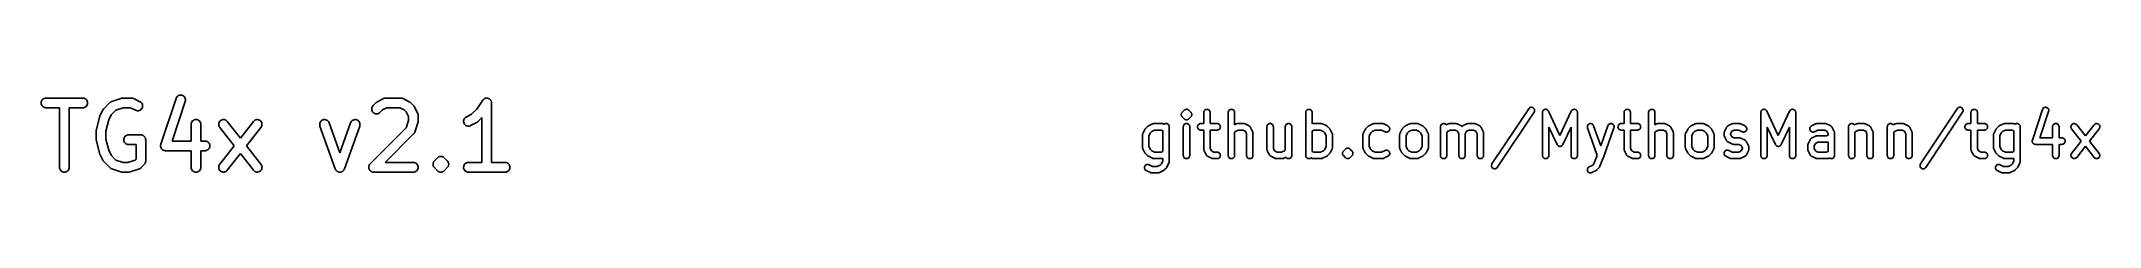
# Model space of a CAD drawing. Extents: x 4.01 to 7.79, y -0.84 to -0.7.
import ezdxf

# ---------------------------------------------------------------- set-up
doc = ezdxf.new("R2010")
doc.units = 0
doc.header["$MEASUREMENT"] = 0
doc.layers.add('BLACK', color=7, linetype='CONTINUOUS')

msp = doc.modelspace()

# ---------------------------------------------------------------- linework, layer by layer
at = {"layer": 'BLACK', "linetype": 'CONTINUOUS'}
for p, q in [((4.0067, -0.715759), (4.00688, -0.714039)), ((4.00685, -0.71748), (4.0067, -0.715759)), ((4.00734, -0.719139), (4.00685, -0.71748)), ((4.00688, -0.714039), (4.00739, -0.712388)), ((4.00739, -0.712388), (4.00821, -0.710867)), ((4.00821, -0.710867), (4.00931, -0.709535)), ((4.00931, -0.709535), (4.01065, -0.708442)), ((4.01065, -0.708442), (4.01218, -0.707631)), ((4.01218, -0.707631), (4.01383, -0.707131)), ((4.01383, -0.707131), (4.01555, -0.706962)), ((4.01555, -0.706962), (4.08304, -0.706962)), ((4.08304, -0.706962), (4.08317, -0.706963)), ((4.08317, -0.706963), (4.08489, -0.707156)), ((4.08489, -0.707156), (4.08653, -0.707679)), ((4.08653, -0.707679), (4.08805, -0.708511)), ((4.08805, -0.708511), (4.08937, -0.709623)), ((4.08937, -0.709623), (4.09046, -0.71097)), ((4.09046, -0.71097), (4.09126, -0.712502)), ((4.09172, -0.717602), (4.09121, -0.719253)), ((4.09126, -0.712502), (4.09175, -0.714161)), ((4.0919, -0.715882), (4.09172, -0.717602)), ((4.09175, -0.714161), (4.0919, -0.715882)), ((4.12178, -0.72643), (4.13302, -0.715181)), ((4.13302, -0.715181), (4.13311, -0.715094)), ((4.13311, -0.715094), (4.13332, -0.714932)), ((4.13332, -0.714932), (4.1335, -0.714743)), ((4.1335, -0.714743), (4.13399, -0.714393)), ((4.13399, -0.714393), (4.13446, -0.714016)), ((4.13446, -0.714016), (4.13469, -0.713896)), ((4.13469, -0.713896), (4.13491, -0.713745)), ((4.13491, -0.713745), (4.13546, -0.713499)), ((4.13546, -0.713499), (4.136, -0.71322)), ((4.136, -0.71322), (4.13625, -0.713147)), ((4.13625, -0.713147), (4.13649, -0.713041)), ((4.13649, -0.713041), (4.15336, -0.707417)), ((4.15336, -0.707417), (4.15348, -0.707379)), ((4.15348, -0.707379), (4.15396, -0.707275)), ((4.15396, -0.707275), (4.15444, -0.707131)), ((4.15444, -0.707131), (4.15481, -0.707095)), ((4.15481, -0.707095), (4.15517, -0.707018)), ((4.15517, -0.707018), (4.15567, -0.707011)), ((4.15567, -0.707011), (4.15616, -0.706962)), ((4.15616, -0.706962), (4.17303, -0.706962)), ((4.17303, -0.706962), (4.17316, -0.706963)), ((4.17316, -0.706963), (4.17342, -0.706992)), ((4.17342, -0.706992), (4.17368, -0.706986)), ((4.17368, -0.706986), (4.17427, -0.707088)), ((4.17427, -0.707088), (4.17488, -0.707156)), ((4.17488, -0.707156), (4.17512, -0.707235)), ((4.17512, -0.707235), (4.17538, -0.707279)), ((4.17538, -0.707279), (4.17595, -0.707496)), ((4.17595, -0.707496), (4.17652, -0.707679)), ((4.17652, -0.707679), (4.17675, -0.707804)), ((4.17675, -0.707804), (4.177, -0.707897)), ((4.177, -0.707897), (4.18824, -0.713522)), ((4.18824, -0.713522), (4.18835, -0.713578)), ((4.18835, -0.713578), (4.1898, -0.714519)), ((4.1898, -0.714519), (4.19104, -0.715723)), ((4.19104, -0.715723), (4.19203, -0.717146)), ((4.19203, -0.717146), (4.19271, -0.718732)), ((4.2265, -0.791759), (4.25462, -0.707395)), ((4.27143, -0.712997), (4.24719, -0.785702)), ((4.25462, -0.707395), (4.25466, -0.707278)), ((4.25466, -0.707278), (4.25538, -0.705709)), ((4.25538, -0.705709), (4.2564, -0.704311)), ((4.2564, -0.704311), (4.25767, -0.703137)), ((4.25767, -0.703137), (4.25914, -0.702232)), ((4.25914, -0.702232), (4.26076, -0.70163)), ((4.26076, -0.70163), (4.26247, -0.701355)), ((4.26247, -0.701355), (4.2642, -0.701416)), ((4.2642, -0.701416), (4.26588, -0.701812)), ((4.26588, -0.701812), (4.26746, -0.702527)), ((4.26746, -0.702527), (4.26886, -0.703535)), ((4.26886, -0.703535), (4.27004, -0.704796)), ((4.27004, -0.704796), (4.27096, -0.706262)), ((4.27096, -0.706262), (4.27157, -0.707879)), ((4.27181, -0.711312), (4.27143, -0.712997)), ((4.27157, -0.707879), (4.27186, -0.709584)), ((4.27186, -0.709584), (4.27181, -0.711312)), ((4.61671, -0.720805), (4.62234, -0.715181)), ((4.62234, -0.715181), (4.62243, -0.715094)), ((4.62243, -0.715094), (4.62281, -0.714784)), ((4.62281, -0.714784), (4.62318, -0.714442)), ((4.62318, -0.714442), (4.62349, -0.714246)), ((4.62349, -0.714246), (4.62378, -0.714016)), ((4.62378, -0.714016), (4.62422, -0.713787)), ((4.62422, -0.713787), (4.62464, -0.713522)), ((4.62464, -0.713522), (4.63589, -0.707897)), ((4.63589, -0.707897), (4.636, -0.707843)), ((4.636, -0.707843), (4.63624, -0.707753)), ((4.63624, -0.707753), (4.63647, -0.707631)), ((4.63647, -0.707631), (4.63705, -0.707456)), ((4.63705, -0.707456), (4.63762, -0.707247)), ((4.63762, -0.707247), (4.63788, -0.707206)), ((4.63788, -0.707206), (4.63813, -0.707131)), ((4.63813, -0.707131), (4.63873, -0.707072)), ((4.63873, -0.707072), (4.63933, -0.706978)), ((4.63933, -0.706978), (4.63959, -0.706988)), ((4.63959, -0.706988), (4.63985, -0.706962)), ((4.63985, -0.706962), (4.66797, -0.706962)), ((4.66797, -0.706962), (4.6681, -0.706963)), ((4.6681, -0.706963), (4.66835, -0.706992)), ((4.66835, -0.706992), (4.66862, -0.706986)), ((4.66862, -0.706986), (4.66921, -0.707088)), ((4.66921, -0.707088), (4.66981, -0.707156)), ((4.66981, -0.707156), (4.67006, -0.707235)), ((4.67006, -0.707235), (4.67032, -0.707279)), ((4.67032, -0.707279), (4.67088, -0.707496)), ((4.67088, -0.707496), (4.67146, -0.707679)), ((4.67146, -0.707679), (4.67169, -0.707804)), ((4.67169, -0.707804), (4.67193, -0.707897)), ((4.67193, -0.707897), (4.68318, -0.713522)), ((4.68318, -0.713522), (4.68329, -0.713578)), ((4.68329, -0.713578), (4.68371, -0.713849)), ((4.68371, -0.713849), (4.68415, -0.714084)), ((4.68415, -0.714084), (4.68443, -0.714318)), ((4.68443, -0.714318), (4.68474, -0.714519)), ((4.68474, -0.714519), (4.6851, -0.714865)), ((4.6851, -0.714865), (4.68548, -0.715181)), ((4.68548, -0.715181), (4.69111, -0.720805)), ((4.80732, -0.72705), (4.81808, -0.710907)), ((4.81808, -0.710907), (4.81814, -0.710817)), ((4.81814, -0.710815), (4.81815, -0.710804)), ((4.81814, -0.710816), (4.81814, -0.710815)), ((4.81814, -0.710817), (4.81814, -0.710816)), ((4.81815, -0.710804), (4.8187, -0.710154)), ((4.8187, -0.710154), (4.81925, -0.709492)), ((4.81925, -0.709492), (4.81926, -0.709487)), ((4.81926, -0.709482), (4.81992, -0.708955)), ((4.81926, -0.709487), (4.81926, -0.709482)), ((4.81992, -0.708955), (4.8206, -0.708408)), ((4.8206, -0.708408), (4.82061, -0.708405)), ((4.82061, -0.708401), (4.82138, -0.708002)), ((4.82061, -0.708405), (4.82061, -0.708401)), ((4.82138, -0.708002), (4.82213, -0.707607)), ((4.82213, -0.707607), (4.82214, -0.707605)), ((4.82214, -0.707605), (4.82215, -0.707602)), ((4.82215, -0.707602), (4.82297, -0.707361)), ((4.82297, -0.707361), (4.82379, -0.707119)), ((4.82379, -0.707119), (4.8238, -0.707119)), ((4.8238, -0.707119), (4.82381, -0.707117)), ((4.82381, -0.707117), (4.82465, -0.707042)), ((4.82465, -0.707042), (4.82551, -0.706962)), ((4.82551, -0.706962), (4.82552, -0.706963)), ((4.82552, -0.706963), (4.82553, -0.706963)), ((4.82553, -0.706963), (4.82637, -0.707052)), ((4.82637, -0.707052), (4.82723, -0.707143)), ((4.82723, -0.707143), (4.82724, -0.707145)), ((4.82724, -0.707145), (4.82725, -0.707146)), ((4.82725, -0.707146), (4.82806, -0.707399)), ((4.82806, -0.707399), (4.82888, -0.707654)), ((4.82888, -0.707654), (4.82889, -0.707658)), ((4.82889, -0.707658), (4.8289, -0.70766)), ((4.8289, -0.70766), (4.82967, -0.708079)), ((4.82967, -0.708079), (4.83041, -0.708477)), ((4.83041, -0.708477), (4.83041, -0.708481)), ((4.83041, -0.708481), (4.83042, -0.708484)), ((4.83042, -0.708484), (4.83108, -0.709038)), ((4.83108, -0.709038), (4.83174, -0.709579)), ((4.83174, -0.709579), (4.83174, -0.709584)), ((4.83174, -0.709584), (4.83175, -0.709589)), ((4.83175, -0.709589), (4.83228, -0.710243)), ((4.83228, -0.710243), (4.83283, -0.710918)), ((4.83283, -0.710918), (4.83283, -0.710925)), ((4.83283, -0.710925), (4.83284, -0.71093)), ((4.83284, -0.71093), (4.83323, -0.711677)), ((4.83323, -0.711677), (4.83364, -0.712445)), ((4.83364, -0.712445), (4.83364, -0.712452)), ((4.83364, -0.712452), (4.83365, -0.712458)), ((4.83365, -0.712458), (4.83389, -0.713267)), ((4.83389, -0.713267), (4.83414, -0.7141)), ((4.83414, -0.7141), (4.83414, -0.714107)), ((4.83414, -0.714107), (4.83414, -0.714114)), ((4.83414, -0.714114), (4.83423, -0.714954)), ((4.83423, -0.714954), (4.83431, -0.715821)), ((4.83431, -0.715821), (4.83431, -0.825073)), ((4.00814, -0.720671), (4.00734, -0.719139)), ((4.00922, -0.722018), (4.00814, -0.720671)), ((4.01055, -0.72313), (4.00922, -0.722018)), ((4.01206, -0.723962), (4.01055, -0.72313)), ((4.01371, -0.724485), (4.01206, -0.723962)), ((4.01543, -0.724678), (4.01371, -0.724485)), ((4.01555, -0.724679), (4.01543, -0.724678)), ((4.04044, -0.724679), (4.01555, -0.724679)), ((4.04044, -0.833931), (4.04044, -0.724679)), ((4.08304, -0.724679), (4.05816, -0.724679)), ((4.05816, -0.724679), (4.05816, -0.833931)), ((4.08477, -0.72451), (4.08304, -0.724679)), ((4.08642, -0.72401), (4.08477, -0.72451)), ((4.08795, -0.723199), (4.08642, -0.72401)), ((4.08929, -0.722106), (4.08795, -0.723199)), ((4.09039, -0.720774), (4.08929, -0.722106)), ((4.09121, -0.719253), (4.09039, -0.720774)), ((4.1082, -0.764291), (4.11382, -0.741794)), ((4.11382, -0.741794), (4.11385, -0.741674)), ((4.11385, -0.741674), (4.11387, -0.741635)), ((4.11387, -0.741595), (4.11417, -0.740824)), ((4.11387, -0.741635), (4.11387, -0.741595)), ((4.11417, -0.740824), (4.11446, -0.740054)), ((4.11446, -0.740054), (4.11448, -0.740019)), ((4.11448, -0.740019), (4.11449, -0.73998)), ((4.11449, -0.73998), (4.12012, -0.728732)), ((4.12012, -0.728732), (4.12017, -0.728622)), ((4.12017, -0.728622), (4.12044, -0.728204)), ((4.12044, -0.728204), (4.12068, -0.727766)), ((4.12068, -0.727766), (4.12091, -0.727481)), ((4.12091, -0.727481), (4.12111, -0.727171)), ((4.12111, -0.727171), (4.12146, -0.726814)), ((4.12146, -0.726814), (4.12178, -0.72643)), ((4.13077, -0.747034), (4.12565, -0.76753)), ((4.13532, -0.737941), (4.13077, -0.747034)), ((4.14407, -0.729187), (4.13532, -0.737941)), ((4.1576, -0.724679), (4.14407, -0.729187)), ((4.17094, -0.724679), (4.1576, -0.724679)), ((4.18032, -0.729368), (4.17094, -0.724679)), ((4.18194, -0.729987), (4.18032, -0.729368)), ((4.18364, -0.73028), (4.18194, -0.729987)), ((4.18537, -0.730236), (4.18364, -0.73028)), ((4.18705, -0.729858), (4.18537, -0.730236)), ((4.18864, -0.72916), (4.18705, -0.729858)), ((4.19005, -0.728167), (4.18864, -0.72916)), ((4.19125, -0.726919), (4.19005, -0.728167)), ((4.19218, -0.725462), (4.19125, -0.726919)), ((4.19281, -0.723852), (4.19218, -0.725462)), ((4.19271, -0.718732), (4.19308, -0.720421)), ((4.19311, -0.72215), (4.19281, -0.723852)), ((4.19308, -0.720421), (4.19311, -0.72215)), ((4.28229, -0.755067), (4.28248, -0.753349)), ((4.28229, -0.755191), (4.28229, -0.755067)), ((4.28229, -0.785702), (4.28229, -0.755191)), ((4.28248, -0.753349), (4.283, -0.751701)), ((4.283, -0.751701), (4.28383, -0.750186)), ((4.28383, -0.750186), (4.28495, -0.748862)), ((4.28495, -0.748862), (4.28629, -0.747778)), ((4.28629, -0.747778), (4.28783, -0.746977)), ((4.28783, -0.746977), (4.28948, -0.746489)), ((4.28948, -0.746489), (4.29121, -0.746333)), ((4.29121, -0.746333), (4.29293, -0.746513)), ((4.29293, -0.746513), (4.29458, -0.747025)), ((4.29458, -0.747025), (4.2961, -0.747847)), ((4.2961, -0.747847), (4.29743, -0.748949)), ((4.29743, -0.748949), (4.29852, -0.750289)), ((4.29852, -0.750289), (4.29933, -0.751815)), ((4.29933, -0.751815), (4.29983, -0.75347)), ((4.29983, -0.75347), (4.3, -0.755191)), ((4.3, -0.755191), (4.3, -0.785702)), ((4.33292, -0.755771), (4.33298, -0.754043)), ((4.3332, -0.757477), (4.33292, -0.755771)), ((4.33298, -0.754043), (4.33337, -0.752359)), ((4.33337, -0.752359), (4.33408, -0.750783)), ((4.33408, -0.750783), (4.33508, -0.749374)), ((4.33508, -0.749374), (4.33634, -0.748187)), ((4.33634, -0.748187), (4.3378, -0.747267)), ((4.3378, -0.747267), (4.33942, -0.746649)), ((4.33942, -0.746649), (4.34112, -0.746356)), ((4.34112, -0.746356), (4.34285, -0.746399)), ((4.34285, -0.746399), (4.34454, -0.746778)), ((4.34454, -0.746778), (4.34612, -0.747476)), ((4.34612, -0.747476), (4.34753, -0.748469)), ((4.34753, -0.748469), (4.34873, -0.749718)), ((4.34873, -0.749718), (4.3727, -0.780223)), ((4.3727, -0.780223), (4.39666, -0.749718)), ((4.39666, -0.749718), (4.39674, -0.749621)), ((4.39674, -0.749621), (4.39795, -0.748389)), ((4.39795, -0.748389), (4.39938, -0.747416)), ((4.39938, -0.747416), (4.40097, -0.74674)), ((4.40097, -0.74674), (4.40267, -0.746385)), ((4.40267, -0.746385), (4.4044, -0.746366)), ((4.4044, -0.746366), (4.40609, -0.746682)), ((4.40609, -0.746682), (4.4077, -0.747323)), ((4.4077, -0.747323), (4.40915, -0.748264)), ((4.40915, -0.748264), (4.41039, -0.749468)), ((4.41039, -0.749468), (4.41137, -0.75089)), ((4.41137, -0.75089), (4.41206, -0.752476)), ((4.41206, -0.752476), (4.41243, -0.754166)), ((4.41246, -0.755894), (4.41216, -0.757596)), ((4.41243, -0.754166), (4.41246, -0.755894)), ((4.51852, -0.754643), (4.5188, -0.752936)), ((4.51859, -0.75637), (4.51852, -0.754643)), ((4.51898, -0.758053), (4.51859, -0.75637)), ((4.5188, -0.752936), (4.5194, -0.751315)), ((4.5194, -0.751315), (4.5203, -0.749842)), ((4.5203, -0.749842), (4.52148, -0.748572)), ((4.52148, -0.748572), (4.52287, -0.747554)), ((4.52287, -0.747554), (4.52444, -0.746828)), ((4.52444, -0.746828), (4.52612, -0.74642)), ((4.52612, -0.74642), (4.52785, -0.746346)), ((4.52785, -0.746346), (4.52956, -0.746609)), ((4.52956, -0.746609), (4.53118, -0.747198)), ((4.53118, -0.747198), (4.53266, -0.748093)), ((4.53266, -0.748093), (4.53394, -0.749257)), ((4.53394, -0.749257), (4.53497, -0.750648)), ((4.53497, -0.750648), (4.53571, -0.752211)), ((4.53571, -0.752211), (4.55549, -0.807593)), ((4.55549, -0.807593), (4.57527, -0.752211)), ((4.57527, -0.752211), (4.57531, -0.752095)), ((4.57531, -0.752095), (4.57607, -0.750542)), ((4.57607, -0.750542), (4.57711, -0.749166)), ((4.57711, -0.749166), (4.57841, -0.748019)), ((4.57841, -0.748019), (4.5799, -0.747146)), ((4.5799, -0.747146), (4.58153, -0.746579)), ((4.58153, -0.746579), (4.58324, -0.74634)), ((4.58324, -0.74634), (4.58497, -0.746438)), ((4.58497, -0.746438), (4.58664, -0.746869)), ((4.58664, -0.746869), (4.5882, -0.747618)), ((4.5882, -0.747618), (4.58959, -0.748655)), ((4.58959, -0.748655), (4.59074, -0.749941)), ((4.59074, -0.749941), (4.59163, -0.751426)), ((4.59163, -0.751426), (4.5922, -0.753056)), ((4.59237, -0.756493), (4.59195, -0.75817)), ((4.5922, -0.753056), (4.59246, -0.754766)), ((4.59246, -0.754766), (4.59237, -0.756493)), ((4.61412, -0.727038), (4.61429, -0.725318)), ((4.61428, -0.728759), (4.61412, -0.727038)), ((4.61478, -0.730416), (4.61428, -0.728759)), ((4.61429, -0.725318), (4.6148, -0.723665)), ((4.61558, -0.731945), (4.61478, -0.730416)), ((4.6148, -0.723665), (4.61562, -0.722141)), ((4.61667, -0.733289), (4.61558, -0.731945)), ((4.61562, -0.722141), (4.61671, -0.720805)), ((4.618, -0.734396), (4.61667, -0.733289)), ((4.61952, -0.735223), (4.618, -0.734396)), ((4.62117, -0.73574), (4.61952, -0.735223)), ((4.62288, -0.735927), (4.62117, -0.73574)), ((4.62461, -0.735776), (4.62288, -0.735927)), ((4.62627, -0.735294), (4.62461, -0.735776)), ((4.6278, -0.734498), (4.62627, -0.735294)), ((4.62915, -0.73342), (4.6278, -0.734498)), ((4.62924, -0.733333), (4.62915, -0.73342)), ((4.63385, -0.728725), (4.62924, -0.733333)), ((4.64194, -0.724679), (4.63385, -0.728725)), ((4.66588, -0.724679), (4.64194, -0.724679)), ((4.67397, -0.728725), (4.66588, -0.724679)), ((4.67756, -0.732316), (4.67397, -0.728725)), ((4.6771, -0.761654), (4.68161, -0.748129)), ((4.68161, -0.740409), (4.67756, -0.732316)), ((4.68161, -0.748129), (4.68161, -0.740409)), ((4.69111, -0.720805), (4.6912, -0.720893)), ((4.6912, -0.720893), (4.69151, -0.721282)), ((4.69151, -0.721282), (4.69185, -0.721644)), ((4.69185, -0.721644), (4.69204, -0.721957)), ((4.69204, -0.721957), (4.69227, -0.722245)), ((4.69227, -0.722245), (4.6925, -0.722686)), ((4.6925, -0.722686), (4.69277, -0.723108)), ((4.69277, -0.723108), (4.69839, -0.734356)), ((4.69887, -0.752368), (4.69325, -0.76924)), ((4.69839, -0.734356), (4.69845, -0.734467)), ((4.69845, -0.734467), (4.69854, -0.734712)), ((4.69854, -0.734712), (4.69866, -0.734942)), ((4.69866, -0.734942), (4.69883, -0.735522)), ((4.69883, -0.735522), (4.69904, -0.73609)), ((4.69898, -0.751882), (4.69887, -0.752368)), ((4.69913, -0.751408), (4.69898, -0.751882)), ((4.69904, -0.73609), (4.69908, -0.736348)), ((4.69908, -0.736348), (4.69916, -0.736597)), ((4.69917, -0.751042), (4.69913, -0.751408)), ((4.69916, -0.736597), (4.69922, -0.7372)), ((4.69926, -0.750682), (4.69917, -0.751042)), ((4.69922, -0.7372), (4.69931, -0.737798)), ((4.69927, -0.750184), (4.69926, -0.750682)), ((4.69933, -0.74969), (4.69927, -0.750184)), ((4.69931, -0.737798), (4.6993, -0.738058)), ((4.6993, -0.738058), (4.69933, -0.738318)), ((4.69933, -0.738318), (4.69933, -0.749566)), ((4.69933, -0.749566), (4.69933, -0.74969)), ((4.78287, -0.750148), (4.78292, -0.74842)), ((4.78315, -0.751854), (4.78287, -0.750148)), ((4.78292, -0.74842), (4.78331, -0.746736)), ((4.78376, -0.753472), (4.78315, -0.751854)), ((4.78331, -0.746736), (4.78402, -0.745159)), ((4.78467, -0.754942), (4.78376, -0.753472)), ((4.78402, -0.745159), (4.78502, -0.743751)), ((4.78584, -0.756207), (4.78467, -0.754942)), ((4.78502, -0.743751), (4.78628, -0.742564)), ((4.78725, -0.75722), (4.78584, -0.756207)), ((4.78628, -0.742564), (4.78774, -0.741643)), ((4.78774, -0.741643), (4.79771, -0.736662)), ((4.80692, -0.751865), (4.79567, -0.757489)), ((4.79771, -0.736662), (4.80732, -0.72705)), ((4.80734, -0.7516), (4.80692, -0.751865)), ((4.80778, -0.751371), (4.80734, -0.7516)), ((4.80807, -0.751141), (4.80778, -0.751371)), ((4.80838, -0.750945), (4.80807, -0.751141)), ((4.80874, -0.750603), (4.80838, -0.750945)), ((4.80913, -0.750293), (4.80874, -0.750603)), ((4.80922, -0.750206), (4.80913, -0.750293)), ((4.81659, -0.742831), (4.80922, -0.750206)), ((4.81659, -0.825073), (4.81659, -0.742831)), ((6.04109, -0.758095), (6.04859, -0.754345)), ((6.04859, -0.754345), (6.04867, -0.754309)), ((6.04867, -0.754309), (6.04883, -0.754249)), ((6.04883, -0.754249), (6.04898, -0.754167)), ((6.04898, -0.754167), (6.04937, -0.75405)), ((6.04937, -0.75405), (6.04975, -0.753911)), ((6.04975, -0.753911), (6.04992, -0.753884)), ((6.04992, -0.753884), (6.05009, -0.753834)), ((6.05009, -0.753834), (6.05049, -0.753795)), ((6.05049, -0.753795), (6.05089, -0.753732)), ((6.05089, -0.753732), (6.05106, -0.753739)), ((6.05106, -0.753739), (6.05123, -0.753722)), ((6.05123, -0.753722), (6.06623, -0.753722)), ((6.06623, -0.753722), (6.06631, -0.753722)), ((6.06631, -0.753722), (6.06649, -0.753742)), ((6.06649, -0.753742), (6.06666, -0.753737)), ((6.06666, -0.753737), (6.06706, -0.753806)), ((6.06706, -0.753806), (6.06746, -0.753851)), ((6.06746, -0.753851), (6.06762, -0.753903)), ((6.06762, -0.753903), (6.06779, -0.753933)), ((6.06779, -0.753933), (6.06817, -0.754077)), ((6.06817, -0.754077), (6.06856, -0.754199)), ((6.06856, -0.754199), (6.06871, -0.754283)), ((6.06871, -0.754283), (6.06887, -0.754345)), ((6.06887, -0.754345), (6.07013, -0.754976)), ((6.07013, -0.754976), (6.0705, -0.754686)), ((6.0705, -0.754686), (6.07152, -0.754152)), ((6.07152, -0.754152), (6.07262, -0.753826)), ((6.07262, -0.753826), (6.07377, -0.753722)), ((6.07377, -0.753722), (6.07492, -0.753842)), ((6.07492, -0.753842), (6.07602, -0.754183)), ((6.07602, -0.754183), (6.07703, -0.754731)), ((6.07703, -0.754731), (6.07792, -0.755466)), ((6.07792, -0.755466), (6.07865, -0.756359)), ((6.07865, -0.756359), (6.07919, -0.757377)), ((6.10157, -0.737068), (6.10163, -0.736516)), ((6.10157, -0.737089), (6.10157, -0.737068)), ((6.10157, -0.737109), (6.10157, -0.737089)), ((6.10162, -0.737662), (6.10157, -0.737109)), ((6.10167, -0.738216), (6.10162, -0.737662)), ((6.10163, -0.736516), (6.10169, -0.735963)), ((6.10168, -0.738236), (6.10167, -0.738216)), ((6.10168, -0.738257), (6.10168, -0.738236)), ((6.10184, -0.738792), (6.10168, -0.738257)), ((6.10169, -0.735922), (6.10186, -0.735391)), ((6.10169, -0.735943), (6.10169, -0.735922)), ((6.10169, -0.735963), (6.10169, -0.735943)), ((6.10199, -0.739323), (6.10184, -0.738792)), ((6.10186, -0.735391), (6.10202, -0.734861)), ((6.102, -0.739341), (6.10199, -0.739323)), ((6.10201, -0.739361), (6.102, -0.739341)), ((6.10227, -0.739853), (6.10201, -0.739361)), ((6.10202, -0.734861), (6.10203, -0.734842)), ((6.10203, -0.734842), (6.10204, -0.734822)), ((6.10204, -0.734822), (6.10231, -0.734333)), ((6.10252, -0.740346), (6.10227, -0.739853)), ((6.10231, -0.734333), (6.10257, -0.733845)), ((6.10254, -0.740363), (6.10252, -0.740346)), ((6.10254, -0.740381), (6.10254, -0.740363)), ((6.10289, -0.740811), (6.10254, -0.740381)), ((6.10257, -0.733845), (6.10258, -0.733829)), ((6.10258, -0.733829), (6.10259, -0.733811)), ((6.10259, -0.733811), (6.10295, -0.733383)), ((6.10324, -0.741247), (6.10289, -0.740811)), ((6.10295, -0.733383), (6.1033, -0.732954)), ((6.10327, -0.741276), (6.10324, -0.741247)), ((6.10327, -0.741277), (6.10327, -0.741276)), ((6.10327, -0.741276), (6.10327, -0.741276)), ((6.1033, -0.741306), (6.10327, -0.741277)), ((6.1033, -0.732954), (6.10705, -0.729205)), ((6.10705, -0.745055), (6.1033, -0.741306)), ((6.1058, -0.757301), (6.10635, -0.756291)), ((6.10635, -0.756291), (6.10709, -0.755408)), ((6.10705, -0.729205), (6.10708, -0.729176)), ((6.10748, -0.745406), (6.10705, -0.745055)), ((6.10708, -0.729175), (6.10709, -0.729162)), ((6.10708, -0.729176), (6.10708, -0.729175)), ((6.10708, -0.729175), (6.10708, -0.729175)), ((6.10709, -0.72916), (6.10711, -0.729147)), ((6.10709, -0.729161), (6.10709, -0.72916)), ((6.10709, -0.729162), (6.10709, -0.729161)), ((6.10709, -0.755408), (6.10799, -0.754686)), ((6.10711, -0.729147), (6.10754, -0.728799)), ((6.10791, -0.745764), (6.10748, -0.745406)), ((6.10754, -0.728799), (6.10797, -0.72845)), ((6.10791, -0.745769), (6.10791, -0.745764)), ((6.10792, -0.745775), (6.10791, -0.745769)), ((6.10793, -0.74578), (6.10792, -0.745775)), ((6.10794, -0.745787), (6.10793, -0.74578)), ((6.10843, -0.746048), (6.10794, -0.745787)), ((6.10797, -0.72845), (6.10798, -0.728445)), ((6.10798, -0.728445), (6.10799, -0.728439)), ((6.10799, -0.728439), (6.108, -0.728434)), ((6.10799, -0.754686), (6.10901, -0.754152)), ((6.108, -0.728434), (6.10801, -0.728428)), ((6.10801, -0.728428), (6.1085, -0.728171)), ((6.10892, -0.746316), (6.10843, -0.746048)), ((6.1085, -0.728171), (6.10899, -0.727913)), ((6.10893, -0.746319), (6.10892, -0.746316)), ((6.10894, -0.746324), (6.10893, -0.746319)), ((6.10895, -0.746326), (6.10894, -0.746324)), ((6.10896, -0.746331), (6.10895, -0.746326)), ((6.10949, -0.746494), (6.10896, -0.746331)), ((6.10899, -0.727913), (6.109, -0.72791)), ((6.109, -0.72791), (6.10901, -0.727905)), ((6.10901, -0.727905), (6.10902, -0.727902)), ((6.10901, -0.754152), (6.11012, -0.753826)), ((6.10902, -0.727902), (6.10903, -0.727897)), ((6.10903, -0.727897), (6.10956, -0.727743)), ((6.11002, -0.74666), (6.10949, -0.746494)), ((6.10956, -0.727743), (6.1101, -0.727583)), ((6.11003, -0.746661), (6.11002, -0.74666)), ((6.11004, -0.746664), (6.11003, -0.746661)), ((6.11005, -0.746665), (6.11004, -0.746664)), ((6.11006, -0.746668), (6.11005, -0.746665)), ((6.11061, -0.746725), (6.11006, -0.746668)), ((6.1101, -0.727583), (6.11011, -0.727582)), ((6.11011, -0.727582), (6.11012, -0.727579)), ((6.11012, -0.727579), (6.11013, -0.727579)), ((6.11012, -0.753826), (6.11127, -0.753722)), ((6.11013, -0.727579), (6.11014, -0.727576)), ((6.11014, -0.727576), (6.11069, -0.727527)), ((6.11116, -0.746785), (6.11061, -0.746725)), ((6.11069, -0.727527), (6.11125, -0.727475)), ((6.11117, -0.746784), (6.11116, -0.746785)), ((6.11118, -0.746785), (6.11117, -0.746784)), ((6.11119, -0.746784), (6.11118, -0.746785)), ((6.1112, -0.746785), (6.11119, -0.746784)), ((6.11176, -0.746733), (6.1112, -0.746785)), ((6.11125, -0.727475), (6.11126, -0.727476)), ((6.11126, -0.727476), (6.11127, -0.727475)), ((6.11127, -0.727475), (6.11128, -0.727476)), ((6.11127, -0.753722), (6.11241, -0.753842)), ((6.11128, -0.727476), (6.11129, -0.727475)), ((6.11129, -0.727475), (6.11184, -0.727535)), ((6.11231, -0.746684), (6.11176, -0.746733)), ((6.11184, -0.727535), (6.11239, -0.727591)), ((6.11232, -0.746681), (6.11231, -0.746684)), ((6.11233, -0.74668), (6.11232, -0.746681)), ((6.11234, -0.746677), (6.11233, -0.74668)), ((6.11235, -0.746676), (6.11234, -0.746677)), ((6.11289, -0.746517), (6.11235, -0.746676)), ((6.11239, -0.727591), (6.1124, -0.727594)), ((6.1124, -0.727594), (6.11241, -0.727595)), ((6.11241, -0.727595), (6.11242, -0.727599)), ((6.11241, -0.753842), (6.11351, -0.754183)), ((6.11242, -0.727599), (6.11243, -0.7276)), ((6.11243, -0.7276), (6.11296, -0.727766)), ((6.11342, -0.746363), (6.11289, -0.746517)), ((6.11296, -0.727766), (6.11349, -0.727928)), ((6.11343, -0.746358), (6.11342, -0.746363)), ((6.11344, -0.746355), (6.11343, -0.746358)), ((6.11345, -0.74635), (6.11344, -0.746355)), ((6.11346, -0.746347), (6.11345, -0.74635)), ((6.11395, -0.746089), (6.11346, -0.746347)), ((6.11349, -0.727928), (6.1135, -0.727933)), ((6.1135, -0.727933), (6.11351, -0.727936)), ((6.11351, -0.727936), (6.11352, -0.727941)), ((6.11351, -0.754183), (6.11453, -0.754731)), ((6.11352, -0.727941), (6.11353, -0.727944)), ((6.11353, -0.727944), (6.11402, -0.728212)), ((6.11444, -0.745832), (6.11395, -0.746089)), ((6.11402, -0.728212), (6.11451, -0.728473)), ((6.11445, -0.745826), (6.11444, -0.745832)), ((6.11446, -0.745821), (6.11445, -0.745826)), ((6.11447, -0.745814), (6.11446, -0.745821)), ((6.11448, -0.74581), (6.11447, -0.745814)), ((6.11491, -0.74546), (6.11448, -0.74581)), ((6.11451, -0.728473), (6.11452, -0.728479)), ((6.11452, -0.728479), (6.11453, -0.728484)), ((6.11453, -0.728484), (6.11453, -0.728491)), ((6.11453, -0.728491), (6.11454, -0.728496)), ((6.11453, -0.754731), (6.11541, -0.755466)), ((6.11454, -0.728496), (6.11497, -0.728853)), ((6.11534, -0.745113), (6.11491, -0.74546)), ((6.11497, -0.728853), (6.1154, -0.729205)), ((6.11536, -0.7451), (6.11534, -0.745113)), ((6.11537, -0.745085), (6.11536, -0.745098)), ((6.11536, -0.745098), (6.11536, -0.745099)), ((6.11536, -0.745099), (6.11536, -0.7451)), ((6.1154, -0.745055), (6.11537, -0.745083)), ((6.11537, -0.745083), (6.11537, -0.745084)), ((6.11537, -0.745084), (6.11537, -0.745085)), ((6.1154, -0.729205), (6.11915, -0.732954)), ((6.11915, -0.741306), (6.1154, -0.745055)), ((6.11541, -0.755466), (6.11614, -0.756359)), ((6.11614, -0.756359), (6.11668, -0.757377)), ((6.11915, -0.732954), (6.11918, -0.732982)), ((6.1195, -0.740879), (6.11915, -0.741306)), ((6.11918, -0.732982), (6.11918, -0.732983)), ((6.11918, -0.732983), (6.11918, -0.732985)), ((6.11918, -0.732985), (6.11921, -0.733013)), ((6.11921, -0.733013), (6.11955, -0.733447)), ((6.11986, -0.740449), (6.1195, -0.740879)), ((6.11955, -0.733447), (6.1199, -0.733879)), ((6.11987, -0.740431), (6.11986, -0.740449)), ((6.11988, -0.740415), (6.11987, -0.740431)), ((6.12014, -0.73993), (6.11988, -0.740415)), ((6.1199, -0.733879), (6.11991, -0.733897)), ((6.11991, -0.733897), (6.11993, -0.733914)), ((6.11993, -0.733914), (6.12018, -0.734408)), ((6.12041, -0.739437), (6.12014, -0.73993)), ((6.12018, -0.734408), (6.12044, -0.734899)), ((6.12042, -0.739418), (6.12041, -0.739437)), ((6.12043, -0.739399), (6.12042, -0.739418)), ((6.12059, -0.738869), (6.12043, -0.739399)), ((6.12044, -0.734899), (6.12045, -0.734918)), ((6.12045, -0.734918), (6.12046, -0.734937)), ((6.12046, -0.734937), (6.12061, -0.735472)), ((6.12075, -0.738338), (6.12059, -0.738869)), ((6.12061, -0.735472), (6.12077, -0.736003)), ((6.12076, -0.738317), (6.12075, -0.738338)), ((6.12082, -0.737745), (6.12076, -0.738297)), ((6.12076, -0.738297), (6.12076, -0.738317)), ((6.12077, -0.736003), (6.12077, -0.736024)), ((6.12077, -0.736024), (6.12078, -0.736044)), ((6.12078, -0.736044), (6.12083, -0.7366)), ((6.12088, -0.737192), (6.12082, -0.737745)), ((6.12083, -0.7366), (6.12088, -0.737151)), ((6.12088, -0.737151), (6.12088, -0.737171)), ((6.12088, -0.737171), (6.12088, -0.737192)), ((6.13203, -0.757339), (6.13258, -0.756325)), ((6.13258, -0.756325), (6.13331, -0.755437)), ((6.13331, -0.755437), (6.1342, -0.754708)), ((6.1342, -0.754708), (6.13522, -0.754167)), ((6.13522, -0.754167), (6.13632, -0.753834)), ((6.13632, -0.753834), (6.13747, -0.753722)), ((6.13747, -0.753722), (6.14281, -0.753722)), ((6.14281, -0.733298), (6.14294, -0.732153)), ((6.14281, -0.73338), (6.14281, -0.733298)), ((6.14281, -0.753722), (6.14281, -0.73338)), ((6.14294, -0.732153), (6.14329, -0.731054)), ((6.14329, -0.731054), (6.14385, -0.730044)), ((6.14385, -0.730044), (6.14459, -0.729161)), ((6.14459, -0.729161), (6.14549, -0.728439)), ((6.14549, -0.728439), (6.14651, -0.727905)), ((6.14651, -0.727905), (6.14761, -0.727579)), ((6.14761, -0.727579), (6.14876, -0.727475)), ((6.14876, -0.727475), (6.14991, -0.727595)), ((6.14991, -0.727595), (6.15101, -0.727936)), ((6.15101, -0.727936), (6.15202, -0.728484)), ((6.15202, -0.728484), (6.15291, -0.729219)), ((6.15291, -0.729219), (6.15364, -0.730112)), ((6.15364, -0.730112), (6.15418, -0.73113)), ((6.15418, -0.73113), (6.15451, -0.732233)), ((6.15451, -0.732233), (6.15463, -0.73338)), ((6.15463, -0.73338), (6.15463, -0.753722)), ((6.15463, -0.753722), (6.16747, -0.753722)), ((6.16747, -0.753722), (6.16755, -0.753722)), ((6.16755, -0.753722), (6.1687, -0.753851)), ((6.1687, -0.753851), (6.16979, -0.754199)), ((6.16979, -0.754199), (6.1708, -0.754754)), ((6.1708, -0.754754), (6.17169, -0.755495)), ((6.17169, -0.755495), (6.17241, -0.756393)), ((6.17241, -0.756393), (6.17294, -0.757415)), ((6.18781, -0.733298), (6.18794, -0.732153)), ((6.18781, -0.73338), (6.18781, -0.733298)), ((6.18781, -0.812121), (6.18781, -0.73338)), ((6.18794, -0.732153), (6.18829, -0.731054)), ((6.18829, -0.731054), (6.18884, -0.730044)), ((6.18884, -0.730044), (6.18958, -0.729161)), ((6.18958, -0.729161), (6.19048, -0.728439)), ((6.19048, -0.728439), (6.1915, -0.727905)), ((6.1915, -0.727905), (6.19261, -0.727579)), ((6.19261, -0.727579), (6.19376, -0.727475)), ((6.19376, -0.727475), (6.1949, -0.727595)), ((6.1949, -0.727595), (6.196, -0.727936)), ((6.196, -0.727936), (6.19702, -0.728484)), ((6.19702, -0.728484), (6.1979, -0.729219)), ((6.1979, -0.729219), (6.19863, -0.730112)), ((6.19863, -0.730112), (6.19917, -0.73113)), ((6.19917, -0.73113), (6.19951, -0.732233)), ((6.19951, -0.732233), (6.19962, -0.73338)), ((6.19962, -0.73338), (6.19962, -0.755696)), ((6.19962, -0.755696), (6.20232, -0.754345)), ((6.20232, -0.754345), (6.2024, -0.754309)), ((6.2024, -0.754309), (6.20256, -0.754249)), ((6.20256, -0.754249), (6.20271, -0.754167)), ((6.20271, -0.754167), (6.2031, -0.75405)), ((6.2031, -0.75405), (6.20348, -0.753911)), ((6.20348, -0.753911), (6.20365, -0.753884)), ((6.20365, -0.753884), (6.20382, -0.753834)), ((6.20382, -0.753834), (6.20422, -0.753795)), ((6.20422, -0.753795), (6.20462, -0.753732)), ((6.20462, -0.753732), (6.20479, -0.753739)), ((6.20479, -0.753739), (6.20496, -0.753722)), ((6.20496, -0.753722), (6.21621, -0.753722)), ((6.21621, -0.753722), (6.21629, -0.753722)), ((6.21629, -0.753722), (6.21647, -0.753742)), ((6.21647, -0.753742), (6.21664, -0.753737)), ((6.21664, -0.753737), (6.21704, -0.753806)), ((6.21704, -0.753806), (6.21744, -0.753851)), ((6.21744, -0.753851), (6.21761, -0.753903)), ((6.21761, -0.753903), (6.21778, -0.753933)), ((6.21778, -0.753933), (6.21815, -0.754077)), ((6.21815, -0.754077), (6.21854, -0.754199)), ((6.21854, -0.754199), (6.21869, -0.754283)), ((6.21869, -0.754283), (6.21885, -0.754345)), ((6.21885, -0.754345), (6.22635, -0.758095)), ((6.25953, -0.757301), (6.26008, -0.756291)), ((6.26008, -0.756291), (6.26082, -0.755408)), ((6.26082, -0.755408), (6.26172, -0.754686)), ((6.26172, -0.754686), (6.26274, -0.754152)), ((6.26274, -0.754152), (6.26385, -0.753826)), ((6.26385, -0.753826), (6.265, -0.753722)), ((6.265, -0.753722), (6.26614, -0.753842)), ((6.26614, -0.753842), (6.26724, -0.754183)), ((6.26724, -0.754183), (6.26826, -0.754731)), ((6.26826, -0.754731), (6.26915, -0.755466)), ((6.26915, -0.755466), (6.26987, -0.756359)), ((6.26987, -0.756359), (6.27042, -0.757377)), ((6.29327, -0.757301), (6.29383, -0.756291)), ((6.29383, -0.756291), (6.29457, -0.755408)), ((6.29457, -0.755408), (6.29547, -0.754686)), ((6.29547, -0.754686), (6.29649, -0.754152)), ((6.29649, -0.754152), (6.29759, -0.753826)), ((6.29759, -0.753826), (6.29874, -0.753722)), ((6.29874, -0.753722), (6.29989, -0.753842)), ((6.29989, -0.753842), (6.30099, -0.754183)), ((6.30099, -0.754183), (6.302, -0.754731)), ((6.302, -0.754731), (6.30289, -0.755466)), ((6.30289, -0.755466), (6.30362, -0.756359)), ((6.30362, -0.756359), (6.30416, -0.757377)), ((6.33029, -0.733298), (6.33042, -0.732153)), ((6.33029, -0.73338), (6.33029, -0.733298)), ((6.33029, -0.812121), (6.33029, -0.73338)), ((6.33042, -0.732153), (6.33077, -0.731054)), ((6.33077, -0.731054), (6.33132, -0.730044)), ((6.33132, -0.730044), (6.33206, -0.729161)), ((6.33206, -0.729161), (6.33296, -0.728439)), ((6.33296, -0.728439), (6.33398, -0.727905)), ((6.33398, -0.727905), (6.33509, -0.727579)), ((6.33509, -0.727579), (6.33624, -0.727475)), ((6.33624, -0.727475), (6.33738, -0.727595)), ((6.33738, -0.727595), (6.33848, -0.727936)), ((6.33848, -0.727936), (6.3395, -0.728484)), ((6.3395, -0.728484), (6.34039, -0.729219)), ((6.34039, -0.729219), (6.34112, -0.730112)), ((6.34112, -0.730112), (6.34166, -0.73113)), ((6.34166, -0.73113), (6.34199, -0.732233)), ((6.34199, -0.732233), (6.3421, -0.73338)), ((6.3421, -0.73338), (6.3421, -0.753951)), ((6.3421, -0.753951), (6.34221, -0.753911)), ((6.34221, -0.753911), (6.34238, -0.753884)), ((6.34238, -0.753884), (6.34255, -0.753834)), ((6.34255, -0.753834), (6.34295, -0.753795)), ((6.34295, -0.753795), (6.34335, -0.753732)), ((6.34335, -0.753732), (6.34352, -0.753739)), ((6.34352, -0.753739), (6.3437, -0.753722)), ((6.3437, -0.753722), (6.35869, -0.753722)), ((6.35869, -0.753722), (6.35878, -0.753722)), ((6.35878, -0.753722), (6.35895, -0.753742)), ((6.35895, -0.753742), (6.35912, -0.753737)), ((6.35912, -0.753737), (6.35952, -0.753806)), ((6.35952, -0.753806), (6.35992, -0.753851)), ((6.35992, -0.753851), (6.36009, -0.753903)), ((6.36009, -0.753903), (6.36026, -0.753933)), ((6.36026, -0.753933), (6.36064, -0.754077)), ((6.36064, -0.754077), (6.36102, -0.754199)), ((6.36102, -0.754199), (6.36117, -0.754283)), ((6.36117, -0.754283), (6.36133, -0.754345)), ((6.36133, -0.754345), (6.36883, -0.758095)), ((6.44604, -0.758095), (6.45354, -0.754345)), ((6.45354, -0.754345), (6.45361, -0.754309)), ((6.45361, -0.754309), (6.45378, -0.754249)), ((6.45378, -0.754249), (6.45393, -0.754167)), ((6.45393, -0.754167), (6.45432, -0.75405)), ((6.45432, -0.75405), (6.4547, -0.753911)), ((6.4547, -0.753911), (6.45487, -0.753884)), ((6.45487, -0.753884), (6.45503, -0.753834)), ((6.45503, -0.753834), (6.45544, -0.753795)), ((6.45544, -0.753795), (6.45583, -0.753732)), ((6.45583, -0.753732), (6.45601, -0.753739)), ((6.45601, -0.753739), (6.45618, -0.753722)), ((6.45618, -0.753722), (6.47118, -0.753722)), ((6.47118, -0.753722), (6.47126, -0.753722)), ((6.47126, -0.753722), (6.47143, -0.753742)), ((6.47143, -0.753742), (6.47161, -0.753737)), ((6.47161, -0.753737), (6.47201, -0.753806)), ((6.47201, -0.753806), (6.47241, -0.753851)), ((6.47241, -0.753851), (6.47257, -0.753903)), ((6.47257, -0.753903), (6.47274, -0.753933)), ((6.47274, -0.753933), (6.47312, -0.754077)), ((6.47312, -0.754077), (6.47351, -0.754199)), ((6.47351, -0.754199), (6.47366, -0.754283)), ((6.47366, -0.754283), (6.47382, -0.754345)), ((6.47382, -0.754345), (6.48132, -0.758095)), ((6.51353, -0.758095), (6.52103, -0.754345)), ((6.52103, -0.754345), (6.52111, -0.754309)), ((6.52111, -0.754309), (6.52127, -0.754249)), ((6.52127, -0.754249), (6.52142, -0.754167)), ((6.52142, -0.754167), (6.52181, -0.75405)), ((6.52181, -0.75405), (6.52219, -0.753911)), ((6.52219, -0.753911), (6.52236, -0.753884)), ((6.52236, -0.753884), (6.52253, -0.753834)), ((6.52253, -0.753834), (6.52293, -0.753795)), ((6.52293, -0.753795), (6.52333, -0.753732)), ((6.52333, -0.753732), (6.5235, -0.753739)), ((6.5235, -0.753739), (6.52367, -0.753722)), ((6.52367, -0.753722), (6.53492, -0.753722)), ((6.53492, -0.753722), (6.535, -0.753722)), ((6.535, -0.753722), (6.53518, -0.753742)), ((6.53518, -0.753742), (6.53535, -0.753737)), ((6.53535, -0.753737), (6.53575, -0.753806)), ((6.53575, -0.753806), (6.53615, -0.753851)), ((6.53615, -0.753851), (6.53632, -0.753903)), ((6.53632, -0.753903), (6.53649, -0.753933)), ((6.53649, -0.753933), (6.53686, -0.754077)), ((6.53686, -0.754077), (6.53725, -0.754199)), ((6.53725, -0.754199), (6.5374, -0.754283)), ((6.5374, -0.754283), (6.53756, -0.754345)), ((6.53756, -0.754345), (6.54506, -0.758095)), ((6.57824, -0.757301), (6.57879, -0.756291)), ((6.57879, -0.756291), (6.57953, -0.755408)), ((6.57953, -0.755408), (6.58043, -0.754686)), ((6.58043, -0.754686), (6.58145, -0.754152)), ((6.58145, -0.754152), (6.58256, -0.753826)), ((6.58256, -0.753826), (6.58371, -0.753722)), ((6.58371, -0.753722), (6.58485, -0.753842)), ((6.58485, -0.753842), (6.58595, -0.754183)), ((6.58595, -0.754183), (6.58697, -0.754731)), ((6.58697, -0.754731), (6.58786, -0.755466)), ((6.58786, -0.755466), (6.58849, -0.756239)), ((6.58849, -0.756239), (6.59227, -0.754345)), ((6.59227, -0.754345), (6.59235, -0.754309)), ((6.59235, -0.754309), (6.59251, -0.754249)), ((6.59251, -0.754249), (6.59266, -0.754167)), ((6.59266, -0.754167), (6.59305, -0.75405)), ((6.59305, -0.75405), (6.59343, -0.753911)), ((6.59343, -0.753911), (6.5936, -0.753884)), ((6.5936, -0.753884), (6.59377, -0.753834)), ((6.59377, -0.753834), (6.59417, -0.753795)), ((6.59417, -0.753795), (6.59457, -0.753732)), ((6.59457, -0.753732), (6.59474, -0.753739)), ((6.59474, -0.753739), (6.59491, -0.753722)), ((6.59491, -0.753722), (6.60616, -0.753722)), ((6.60616, -0.753722), (6.60625, -0.753722)), ((6.60625, -0.753722), (6.60642, -0.753742)), ((6.60642, -0.753742), (6.60659, -0.753737)), ((6.60659, -0.753737), (6.60699, -0.753806)), ((6.60699, -0.753806), (6.60739, -0.753851)), ((6.60739, -0.753851), (6.60756, -0.753903)), ((6.60756, -0.753903), (6.60773, -0.753933)), ((6.60773, -0.753933), (6.6081, -0.754077)), ((6.6081, -0.754077), (6.60849, -0.754199)), ((6.60849, -0.754199), (6.60864, -0.754283)), ((6.60864, -0.754283), (6.6088, -0.754345)), ((6.6088, -0.754345), (6.6163, -0.758095)), ((6.61852, -0.758095), (6.62602, -0.754345)), ((6.62602, -0.754345), (6.62609, -0.754309)), ((6.62609, -0.754309), (6.62626, -0.754249)), ((6.62626, -0.754249), (6.62641, -0.754167)), ((6.62641, -0.754167), (6.6268, -0.75405)), ((6.6268, -0.75405), (6.62717, -0.753911)), ((6.62717, -0.753911), (6.62735, -0.753884)), ((6.62735, -0.753884), (6.62751, -0.753834)), ((6.62751, -0.753834), (6.62791, -0.753795)), ((6.62791, -0.753795), (6.62831, -0.753732)), ((6.62831, -0.753732), (6.62849, -0.753739)), ((6.62849, -0.753739), (6.62866, -0.753722)), ((6.62866, -0.753722), (6.63991, -0.753722)), ((6.63991, -0.753722), (6.63999, -0.753722)), ((6.63999, -0.753722), (6.64016, -0.753742)), ((6.64016, -0.753742), (6.64034, -0.753737)), ((6.64034, -0.753737), (6.64074, -0.753806)), ((6.64074, -0.753806), (6.64114, -0.753851)), ((6.64114, -0.753851), (6.6413, -0.753903)), ((6.6413, -0.753903), (6.64147, -0.753933)), ((6.64147, -0.753933), (6.64185, -0.754077)), ((6.64185, -0.754077), (6.64223, -0.754199)), ((6.64223, -0.754199), (6.64239, -0.754283)), ((6.64239, -0.754283), (6.64255, -0.754345)), ((6.64255, -0.754345), (6.65005, -0.758095)), ((6.67249, -0.827592), (6.73998, -0.726355)), ((6.74981, -0.732907), (6.68232, -0.834144)), ((6.73998, -0.726355), (6.74003, -0.726287)), ((6.74003, -0.726287), (6.74077, -0.725405)), ((6.74077, -0.725405), (6.74167, -0.724684)), ((6.74167, -0.724684), (6.74269, -0.724152)), ((6.74269, -0.724152), (6.7438, -0.723828)), ((6.7438, -0.723828), (6.74495, -0.723726)), ((6.74495, -0.723726), (6.74609, -0.723848)), ((6.74609, -0.723848), (6.74719, -0.72419)), ((6.74719, -0.72419), (6.74821, -0.72474)), ((6.74821, -0.72474), (6.74909, -0.725476)), ((6.74909, -0.725476), (6.74982, -0.726371)), ((6.75035, -0.73189), (6.74981, -0.732907)), ((6.74982, -0.726371), (6.75036, -0.727389)), ((6.75069, -0.730787), (6.75035, -0.73189)), ((6.75036, -0.727389), (6.75069, -0.728493)), ((6.75069, -0.728493), (6.7508, -0.72964)), ((6.7508, -0.72964), (6.75069, -0.730787)), ((6.76524, -0.733298), (6.76529, -0.732859)), ((6.76524, -0.73338), (6.76524, -0.733298)), ((6.76524, -0.812121), (6.76524, -0.73338)), ((6.76529, -0.732859), (6.76532, -0.732418)), ((6.76532, -0.732418), (6.76535, -0.732287)), ((6.76535, -0.732287), (6.76537, -0.732153)), ((6.76537, -0.732153), (6.7655, -0.731732)), ((6.7655, -0.731732), (6.76561, -0.731304)), ((6.76561, -0.731304), (6.76567, -0.731183)), ((6.76567, -0.731183), (6.76571, -0.731054)), ((6.76571, -0.731054), (6.76593, -0.730667)), ((6.76593, -0.730667), (6.76612, -0.73027)), ((6.76612, -0.73027), (6.7662, -0.730162)), ((6.7662, -0.730162), (6.76627, -0.730044)), ((6.76627, -0.730044), (6.76655, -0.729705)), ((6.76655, -0.729705), (6.76682, -0.729354)), ((6.76682, -0.729354), (6.76692, -0.729265)), ((6.76692, -0.729265), (6.76701, -0.729161)), ((6.76701, -0.729161), (6.76735, -0.728884)), ((6.76735, -0.728884), (6.76769, -0.728592)), ((6.76769, -0.728592), (6.7678, -0.728524)), ((6.7678, -0.728524), (6.76791, -0.728439)), ((6.76791, -0.728439), (6.7683, -0.728234)), ((6.7683, -0.728234), (6.76868, -0.728012)), ((6.76868, -0.728012), (6.76881, -0.727968)), ((6.76881, -0.727968), (6.76893, -0.727905)), ((6.76893, -0.727905), (6.76935, -0.72778)), ((6.76935, -0.72778), (6.76977, -0.727636)), ((6.76977, -0.727636), (6.76991, -0.727618)), ((6.76991, -0.727618), (6.77004, -0.727579)), ((6.77004, -0.727579), (6.77048, -0.727539)), ((6.77048, -0.727539), (6.77091, -0.727479)), ((6.77091, -0.727479), (6.77105, -0.727487)), ((6.77105, -0.727487), (6.77118, -0.727475)), ((6.77118, -0.727475), (6.77162, -0.727521)), ((6.77162, -0.727521), (6.77206, -0.727547)), ((6.77206, -0.727547), (6.7722, -0.727581)), ((6.7722, -0.727581), (6.77233, -0.727595)), ((6.77233, -0.727595), (6.77275, -0.727726)), ((6.77275, -0.727726), (6.77318, -0.727837)), ((6.77318, -0.727837), (6.7733, -0.727896)), ((6.7733, -0.727896), (6.77343, -0.727936)), ((6.77343, -0.727936), (6.77382, -0.728146)), ((6.77382, -0.728146), (6.77422, -0.728339)), ((6.77422, -0.728339), (6.77433, -0.72842)), ((6.77433, -0.72842), (6.77444, -0.728484)), ((6.77444, -0.728484), (6.77478, -0.728766)), ((6.77478, -0.728766), (6.77514, -0.729032)), ((6.77514, -0.729032), (6.77523, -0.729133)), ((6.77523, -0.729133), (6.77533, -0.729219)), ((6.77533, -0.729219), (6.77561, -0.729562)), ((6.77561, -0.729562), (6.77591, -0.729891)), ((6.77591, -0.729891), (6.77598, -0.730007)), ((6.77598, -0.730007), (6.77606, -0.730112)), ((6.77606, -0.730112), (6.77627, -0.730503)), ((6.77627, -0.730503), (6.77649, -0.730883)), ((6.77649, -0.730883), (6.79739, -0.775659)), ((6.79739, -0.775659), (6.81828, -0.730883)), ((6.81828, -0.730883), (6.81832, -0.730809)), ((6.81832, -0.730809), (6.81855, -0.730431)), ((6.81855, -0.730431), (6.81876, -0.730044)), ((6.81876, -0.730044), (6.81885, -0.72994)), ((6.81885, -0.72994), (6.81892, -0.729825)), ((6.81892, -0.729825), (6.81922, -0.7295)), ((6.81922, -0.7295), (6.8195, -0.729161)), ((6.8195, -0.729161), (6.81961, -0.729076)), ((6.81961, -0.729076), (6.8197, -0.728977)), ((6.8197, -0.728977), (6.82006, -0.728716)), ((6.82006, -0.728716), (6.8204, -0.728439)), ((6.8204, -0.728439), (6.82052, -0.728376)), ((6.82052, -0.728376), (6.82063, -0.728296)), ((6.82063, -0.728296), (6.82103, -0.72811)), ((6.82103, -0.72811), (6.82142, -0.727905)), ((6.82142, -0.727905), (6.82155, -0.727867)), ((6.82155, -0.727867), (6.82168, -0.72781)), ((6.82168, -0.72781), (6.8221, -0.727704)), ((6.8221, -0.727704), (6.82253, -0.727579)), ((6.82253, -0.727579), (6.82266, -0.727567)), ((6.82266, -0.727567), (6.82279, -0.727535)), ((6.82279, -0.727535), (6.82324, -0.727515)), ((6.82324, -0.727515), (6.82368, -0.727475)), ((6.82368, -0.727475), (6.82381, -0.727489)), ((6.82381, -0.727489), (6.82395, -0.727483)), ((6.82395, -0.727483), (6.82438, -0.727549)), ((6.82438, -0.727549), (6.82482, -0.727595)), ((6.82482, -0.727595), (6.82495, -0.727635)), ((6.82495, -0.727635), (6.82509, -0.727656)), ((6.82509, -0.727656), (6.8255, -0.727806)), ((6.8255, -0.727806), (6.82592, -0.727936)), ((6.82592, -0.727936), (6.82604, -0.728001)), ((6.82604, -0.728001), (6.82617, -0.728046)), ((6.82617, -0.728046), (6.82655, -0.728274)), ((6.82655, -0.728274), (6.82694, -0.728484)), ((6.82694, -0.728484), (6.82704, -0.728571)), ((6.82704, -0.728571), (6.82716, -0.72864)), ((6.82716, -0.72864), (6.82748, -0.728937)), ((6.82748, -0.728937), (6.82783, -0.729219)), ((6.82783, -0.729219), (6.82791, -0.729324)), ((6.82791, -0.729324), (6.82801, -0.729415)), ((6.82801, -0.729415), (6.82827, -0.72977)), ((6.82827, -0.72977), (6.82855, -0.730112)), ((6.82855, -0.730112), (6.82862, -0.730232)), ((6.82862, -0.730232), (6.8287, -0.73034)), ((6.8287, -0.73034), (6.82889, -0.73074)), ((6.82889, -0.73074), (6.8291, -0.73113)), ((6.8291, -0.73113), (6.82913, -0.731259)), ((6.82913, -0.731259), (6.82919, -0.731382)), ((6.82919, -0.731382), (6.8293, -0.73181)), ((6.8293, -0.73181), (6.82943, -0.732233)), ((6.82943, -0.732233), (6.82944, -0.732368)), ((6.82944, -0.732368), (6.82947, -0.732499)), ((6.82947, -0.732499), (6.8295, -0.732941)), ((6.8295, -0.732941), (6.82954, -0.73338)), ((6.82954, -0.73338), (6.82954, -0.812121)), ((6.84832, -0.757043), (6.84892, -0.756061)), ((6.84892, -0.756061), (6.84971, -0.755215)), ((6.84971, -0.755215), (6.85064, -0.754536)), ((6.85064, -0.754536), (6.85168, -0.754052)), ((6.85168, -0.754052), (6.8528, -0.75378)), ((6.8528, -0.75378), (6.85396, -0.753731)), ((6.85396, -0.753731), (6.8551, -0.753906)), ((6.8551, -0.753906), (6.85618, -0.754299)), ((6.85618, -0.754299), (6.85716, -0.754895)), ((6.85716, -0.754895), (6.85802, -0.755671)), ((6.85802, -0.755671), (6.8587, -0.756598)), ((6.88559, -0.757563), (6.8861, -0.756528)), ((6.8861, -0.756528), (6.8868, -0.755611)), ((6.8868, -0.755611), (6.88766, -0.754846)), ((6.88766, -0.754846), (6.88866, -0.754264)), ((6.88866, -0.754264), (6.88974, -0.753886)), ((6.88974, -0.753886), (6.89089, -0.753726)), ((6.89089, -0.753726), (6.89204, -0.753792)), ((6.89204, -0.753792), (6.89315, -0.75408)), ((6.89315, -0.75408), (6.89419, -0.754579)), ((6.89419, -0.754579), (6.89511, -0.75527)), ((6.89511, -0.75527), (6.89588, -0.756127)), ((6.89588, -0.756127), (6.89647, -0.757118)), ((6.90443, -0.757339), (6.90498, -0.756325)), ((6.90498, -0.756325), (6.90571, -0.755437)), ((6.90571, -0.755437), (6.90661, -0.754708)), ((6.90661, -0.754708), (6.90762, -0.754167)), ((6.90762, -0.754167), (6.90873, -0.753834)), ((6.90873, -0.753834), (6.90987, -0.753722)), ((6.90987, -0.753722), (6.91522, -0.753722)), ((6.91522, -0.733298), (6.91535, -0.732153)), ((6.91522, -0.73338), (6.91522, -0.733298)), ((6.91522, -0.753722), (6.91522, -0.73338)), ((6.91535, -0.732153), (6.9157, -0.731054)), ((6.9157, -0.731054), (6.91625, -0.730044)), ((6.91625, -0.730044), (6.91699, -0.729161)), ((6.91699, -0.729161), (6.91789, -0.728439)), ((6.91789, -0.728439), (6.91891, -0.727905)), ((6.91891, -0.727905), (6.92002, -0.727579)), ((6.92002, -0.727579), (6.92116, -0.727475)), ((6.92116, -0.727475), (6.92231, -0.727595)), ((6.92231, -0.727595), (6.92341, -0.727936)), ((6.92341, -0.727936), (6.92443, -0.728484)), ((6.92443, -0.728484), (6.92531, -0.729219)), ((6.92531, -0.729219), (6.92604, -0.730112)), ((6.92604, -0.730112), (6.92658, -0.73113)), ((6.92658, -0.73113), (6.92692, -0.732233)), ((6.92692, -0.732233), (6.92703, -0.73338)), ((6.92703, -0.73338), (6.92703, -0.753722)), ((6.92703, -0.753722), (6.93987, -0.753722)), ((6.93987, -0.753722), (6.93995, -0.753722)), ((6.93995, -0.753722), (6.9411, -0.753851)), ((6.9411, -0.753851), (6.9422, -0.754199)), ((6.9422, -0.754199), (6.94321, -0.754754)), ((6.94321, -0.754754), (6.94409, -0.755495)), ((6.94409, -0.755495), (6.94481, -0.756393)), ((6.94481, -0.756393), (6.94535, -0.757415)), ((6.96021, -0.733298), (6.96034, -0.732153)), ((6.96021, -0.73338), (6.96021, -0.733298)), ((6.96021, -0.812121), (6.96021, -0.73338)), ((6.96034, -0.732153), (6.96069, -0.731054)), ((6.96069, -0.731054), (6.96124, -0.730044)), ((6.96124, -0.730044), (6.96199, -0.729161)), ((6.96199, -0.729161), (6.96288, -0.728439)), ((6.96288, -0.728439), (6.96391, -0.727905)), ((6.96391, -0.727905), (6.96501, -0.727579)), ((6.96501, -0.727579), (6.96616, -0.727475)), ((6.96616, -0.727475), (6.96731, -0.727595)), ((6.96731, -0.727595), (6.96841, -0.727936)), ((6.96841, -0.727936), (6.96942, -0.728484)), ((6.96942, -0.728484), (6.97031, -0.729219)), ((6.97031, -0.729219), (6.97104, -0.730112)), ((6.97104, -0.730112), (6.97158, -0.73113)), ((6.97158, -0.73113), (6.97191, -0.732233)), ((6.97191, -0.732233), (6.97202, -0.73338)), ((6.97202, -0.73338), (6.97202, -0.755696)), ((6.97202, -0.755696), (6.97473, -0.754345)), ((6.97473, -0.754345), (6.9748, -0.754309)), ((6.9748, -0.754309), (6.97496, -0.754249)), ((6.97496, -0.754249), (6.97512, -0.754167)), ((6.97512, -0.754167), (6.9755, -0.75405)), ((6.9755, -0.75405), (6.97588, -0.753911)), ((6.97588, -0.753911), (6.97605, -0.753884)), ((6.97605, -0.753884), (6.97622, -0.753834)), ((6.97622, -0.753834), (6.97662, -0.753795)), ((6.97662, -0.753795), (6.97702, -0.753732)), ((6.97702, -0.753732), (6.97719, -0.753739)), ((6.97719, -0.753739), (6.97737, -0.753722)), ((6.97737, -0.753722), (6.98861, -0.753722)), ((6.98861, -0.753722), (6.9887, -0.753722)), ((6.9887, -0.753722), (6.98887, -0.753742)), ((6.98887, -0.753742), (6.98904, -0.753737)), ((6.98904, -0.753737), (6.98944, -0.753806)), ((6.98944, -0.753806), (6.98984, -0.753851)), ((6.98984, -0.753851), (6.99001, -0.753903)), ((6.99001, -0.753903), (6.99018, -0.753933)), ((6.99018, -0.753933), (6.99056, -0.754077)), ((6.99056, -0.754077), (6.99094, -0.754199)), ((6.99094, -0.754199), (6.99109, -0.754283)), ((6.99109, -0.754283), (6.99126, -0.754345)), ((6.99126, -0.754345), (6.99876, -0.758095)), ((7.03847, -0.758095), (7.04597, -0.754345)), ((7.04597, -0.754345), (7.04604, -0.754309)), ((7.04604, -0.754309), (7.0462, -0.754249)), ((7.0462, -0.754249), (7.04636, -0.754167)), ((7.04636, -0.754167), (7.04674, -0.75405)), ((7.04674, -0.75405), (7.04712, -0.753911)), ((7.04712, -0.753911), (7.04729, -0.753884)), ((7.04729, -0.753884), (7.04746, -0.753834)), ((7.04746, -0.753834), (7.04786, -0.753795)), ((7.04786, -0.753795), (7.04826, -0.753732)), ((7.04826, -0.753732), (7.04843, -0.753739)), ((7.04843, -0.753739), (7.04861, -0.753722)), ((7.04861, -0.753722), (7.05986, -0.753722)), ((7.05986, -0.753722), (7.05994, -0.753722)), ((7.05994, -0.753722), (7.06011, -0.753742)), ((7.06011, -0.753742), (7.06028, -0.753737)), ((7.06028, -0.753737), (7.06068, -0.753806)), ((7.06068, -0.753806), (7.06108, -0.753851)), ((7.06108, -0.753851), (7.06125, -0.753903)), ((7.06125, -0.753903), (7.06142, -0.753933)), ((7.06142, -0.753933), (7.0618, -0.754077)), ((7.0618, -0.754077), (7.06218, -0.754199)), ((7.06218, -0.754199), (7.06233, -0.754283)), ((7.06233, -0.754283), (7.0625, -0.754345)), ((7.0625, -0.754345), (7.07, -0.758095)), ((7.10596, -0.758095), (7.11346, -0.754345)), ((7.11346, -0.754345), (7.11353, -0.754309)), ((7.11353, -0.754309), (7.11369, -0.754249)), ((7.11369, -0.754249), (7.11385, -0.754167)), ((7.11385, -0.754167), (7.11424, -0.75405)), ((7.11424, -0.75405), (7.11461, -0.753911)), ((7.11461, -0.753911), (7.11479, -0.753884)), ((7.11479, -0.753884), (7.11495, -0.753834)), ((7.11495, -0.753834), (7.11535, -0.753795)), ((7.11535, -0.753795), (7.11575, -0.753732)), ((7.11575, -0.753732), (7.11593, -0.753739)), ((7.11593, -0.753739), (7.1161, -0.753722)), ((7.1161, -0.753722), (7.12735, -0.753722)), ((7.12735, -0.753722), (7.12743, -0.753722)), ((7.12743, -0.753722), (7.1276, -0.753742)), ((7.1276, -0.753742), (7.12778, -0.753737)), ((7.12778, -0.753737), (7.12817, -0.753806)), ((7.12817, -0.753806), (7.12858, -0.753851)), ((7.12858, -0.753851), (7.12874, -0.753903)), ((7.12874, -0.753903), (7.12891, -0.753933)), ((7.12891, -0.753933), (7.12929, -0.754077)), ((7.12929, -0.754077), (7.12967, -0.754199)), ((7.12967, -0.754199), (7.12983, -0.754283)), ((7.12983, -0.754283), (7.12999, -0.754345)), ((7.12999, -0.754345), (7.13749, -0.758095)), ((7.16644, -0.733298), (7.16649, -0.732859)), ((7.16644, -0.73338), (7.16644, -0.733298)), ((7.16644, -0.812121), (7.16644, -0.73338)), ((7.16649, -0.732859), (7.16652, -0.732418)), ((7.16652, -0.732418), (7.16655, -0.732287)), ((7.16655, -0.732287), (7.16657, -0.732153)), ((7.16657, -0.732153), (7.1667, -0.731732)), ((7.1667, -0.731732), (7.16681, -0.731304)), ((7.16681, -0.731304), (7.16687, -0.731183)), ((7.16687, -0.731183), (7.16691, -0.731054)), ((7.16691, -0.731054), (7.16713, -0.730667)), ((7.16713, -0.730667), (7.16732, -0.73027)), ((7.16732, -0.73027), (7.1674, -0.730162)), ((7.1674, -0.730162), (7.16747, -0.730044)), ((7.16747, -0.730044), (7.16775, -0.729705)), ((7.16775, -0.729705), (7.16802, -0.729354)), ((7.16802, -0.729354), (7.16812, -0.729265)), ((7.16812, -0.729265), (7.16821, -0.729161)), ((7.16821, -0.729161), (7.16855, -0.728884)), ((7.16855, -0.728884), (7.16889, -0.728592)), ((7.16889, -0.728592), (7.169, -0.728524)), ((7.169, -0.728524), (7.16911, -0.728439)), ((7.16911, -0.728439), (7.1695, -0.728234)), ((7.1695, -0.728234), (7.16988, -0.728012)), ((7.16988, -0.728012), (7.17001, -0.727968)), ((7.17001, -0.727968), (7.17013, -0.727905)), ((7.17013, -0.727905), (7.17055, -0.72778)), ((7.17055, -0.72778), (7.17097, -0.727636)), ((7.17097, -0.727636), (7.17111, -0.727618)), ((7.17111, -0.727618), (7.17124, -0.727579)), ((7.17124, -0.727579), (7.17168, -0.727539)), ((7.17168, -0.727539), (7.17211, -0.727479)), ((7.17211, -0.727479), (7.17225, -0.727487)), ((7.17225, -0.727487), (7.17238, -0.727475)), ((7.17238, -0.727475), (7.17282, -0.727521)), ((7.17282, -0.727521), (7.17326, -0.727547)), ((7.17326, -0.727547), (7.1734, -0.727581)), ((7.1734, -0.727581), (7.17353, -0.727595)), ((7.17353, -0.727595), (7.17395, -0.727726)), ((7.17395, -0.727726), (7.17438, -0.727837)), ((7.17438, -0.727837), (7.1745, -0.727896)), ((7.1745, -0.727896), (7.17463, -0.727936)), ((7.17463, -0.727936), (7.17502, -0.728146)), ((7.17502, -0.728146), (7.17542, -0.728339)), ((7.17542, -0.728339), (7.17553, -0.72842)), ((7.17553, -0.72842), (7.17564, -0.728484)), ((7.17564, -0.728484), (7.17598, -0.728766)), ((7.17598, -0.728766), (7.17634, -0.729032)), ((7.17634, -0.729032), (7.17643, -0.729133)), ((7.17643, -0.729133), (7.17653, -0.729219)), ((7.17653, -0.729219), (7.17681, -0.729562)), ((7.17681, -0.729562), (7.17711, -0.729891)), ((7.17711, -0.729891), (7.17718, -0.730007)), ((7.17718, -0.730007), (7.17726, -0.730112)), ((7.17726, -0.730112), (7.17747, -0.730503)), ((7.17747, -0.730503), (7.17769, -0.730883)), ((7.17769, -0.730883), (7.19859, -0.775659)), ((7.19859, -0.775659), (7.21948, -0.730883)), ((7.21948, -0.730883), (7.21952, -0.730809)), ((7.21952, -0.730809), (7.21975, -0.730432)), ((7.21975, -0.730432), (7.21996, -0.730044)), ((7.21996, -0.730044), (7.22005, -0.72994)), ((7.22005, -0.72994), (7.22012, -0.729825)), ((7.22012, -0.729825), (7.22042, -0.7295)), ((7.22042, -0.7295), (7.2207, -0.729161)), ((7.2207, -0.729161), (7.22081, -0.729076)), ((7.22081, -0.729076), (7.2209, -0.728977)), ((7.2209, -0.728977), (7.22126, -0.728716)), ((7.22126, -0.728716), (7.2216, -0.728439)), ((7.2216, -0.728439), (7.22172, -0.728376)), ((7.22172, -0.728376), (7.22183, -0.728296)), ((7.22183, -0.728296), (7.22223, -0.72811)), ((7.22223, -0.72811), (7.22262, -0.727905)), ((7.22262, -0.727905), (7.22275, -0.727867)), ((7.22275, -0.727867), (7.22288, -0.72781)), ((7.22288, -0.72781), (7.22331, -0.727704)), ((7.22331, -0.727704), (7.22373, -0.727579)), ((7.22373, -0.727579), (7.22386, -0.727567)), ((7.22386, -0.727567), (7.22399, -0.727535)), ((7.22399, -0.727535), (7.22444, -0.727515)), ((7.22444, -0.727515), (7.22488, -0.727475)), ((7.22488, -0.727475), (7.22501, -0.727489)), ((7.22501, -0.727489), (7.22515, -0.727483)), ((7.22515, -0.727483), (7.22558, -0.727549)), ((7.22558, -0.727549), (7.22602, -0.727595)), ((7.22602, -0.727595), (7.22615, -0.727635)), ((7.22615, -0.727635), (7.22629, -0.727656)), ((7.22629, -0.727656), (7.2267, -0.727806)), ((7.2267, -0.727806), (7.22712, -0.727936)), ((7.22712, -0.727936), (7.22724, -0.728001)), ((7.22724, -0.728001), (7.22737, -0.728046)), ((7.22737, -0.728046), (7.22775, -0.728274)), ((7.22775, -0.728274), (7.22814, -0.728484)), ((7.22814, -0.728484), (7.22824, -0.728571)), ((7.22824, -0.728571), (7.22836, -0.72864)), ((7.22836, -0.72864), (7.22869, -0.728937)), ((7.22869, -0.728937), (7.22903, -0.729219)), ((7.22903, -0.729219), (7.22911, -0.729324)), ((7.22911, -0.729324), (7.22921, -0.729415)), ((7.22921, -0.729415), (7.22947, -0.72977)), ((7.22947, -0.72977), (7.22975, -0.730112)), ((7.22975, -0.730112), (7.22982, -0.730232)), ((7.22982, -0.730232), (7.2299, -0.73034)), ((7.2299, -0.73034), (7.23009, -0.73074)), ((7.23009, -0.73074), (7.2303, -0.73113)), ((7.2303, -0.73113), (7.23033, -0.731259)), ((7.23033, -0.731259), (7.23039, -0.731382)), ((7.23039, -0.731382), (7.2305, -0.731811)), ((7.2305, -0.731811), (7.23063, -0.732233)), ((7.23063, -0.732233), (7.23064, -0.732368)), ((7.23064, -0.732368), (7.23067, -0.732499)), ((7.23067, -0.732499), (7.2307, -0.732941)), ((7.2307, -0.732941), (7.23074, -0.73338)), ((7.23074, -0.73338), (7.23074, -0.812121)), ((7.25969, -0.758095), (7.26719, -0.754345)), ((7.26719, -0.754345), (7.26726, -0.754309)), ((7.26726, -0.754309), (7.26743, -0.754249)), ((7.26743, -0.754249), (7.26758, -0.754167)), ((7.26758, -0.754167), (7.26797, -0.75405)), ((7.26797, -0.75405), (7.26834, -0.753911)), ((7.26834, -0.753911), (7.26852, -0.753884)), ((7.26852, -0.753884), (7.26868, -0.753834)), ((7.26868, -0.753834), (7.26908, -0.753795)), ((7.26908, -0.753795), (7.26948, -0.753732)), ((7.26948, -0.753732), (7.26966, -0.753739)), ((7.26966, -0.753739), (7.26983, -0.753722)), ((7.26983, -0.753722), (7.28483, -0.753722)), ((7.28483, -0.753722), (7.28491, -0.753722)), ((7.28491, -0.753722), (7.28508, -0.753742)), ((7.28508, -0.753742), (7.28526, -0.753737)), ((7.28526, -0.753737), (7.28565, -0.753806)), ((7.28565, -0.753806), (7.28606, -0.753851)), ((7.28606, -0.753851), (7.28622, -0.753903)), ((7.28622, -0.753903), (7.28639, -0.753933)), ((7.28639, -0.753933), (7.28677, -0.754077)), ((7.28677, -0.754077), (7.28715, -0.754199)), ((7.28715, -0.754199), (7.28731, -0.754283)), ((7.28731, -0.754283), (7.28747, -0.754345)), ((7.28747, -0.754345), (7.29497, -0.758095)), ((7.32814, -0.757301), (7.3287, -0.756291)), ((7.3287, -0.756291), (7.32944, -0.755408)), ((7.32944, -0.755408), (7.33034, -0.754686)), ((7.33034, -0.754686), (7.33136, -0.754152)), ((7.33136, -0.754152), (7.33247, -0.753826)), ((7.33247, -0.753826), (7.33361, -0.753722)), ((7.33361, -0.753722), (7.33476, -0.753842)), ((7.33476, -0.753842), (7.33586, -0.754183)), ((7.33586, -0.754183), (7.33687, -0.754731)), ((7.33687, -0.754731), (7.33776, -0.755466)), ((7.33776, -0.755466), (7.33839, -0.756239)), ((7.33839, -0.756239), (7.34218, -0.754345)), ((7.34218, -0.754345), (7.34225, -0.754309)), ((7.34225, -0.754309), (7.34242, -0.754249)), ((7.34242, -0.754249), (7.34257, -0.754167)), ((7.34257, -0.754167), (7.34296, -0.75405)), ((7.34296, -0.75405), (7.34334, -0.753911)), ((7.34334, -0.753911), (7.34351, -0.753884)), ((7.34351, -0.753884), (7.34367, -0.753834)), ((7.34367, -0.753834), (7.34408, -0.753795)), ((7.34408, -0.753795), (7.34447, -0.753732)), ((7.34447, -0.753732), (7.34465, -0.753739)), ((7.34465, -0.753739), (7.34482, -0.753722)), ((7.34482, -0.753722), (7.35607, -0.753722)), ((7.35607, -0.753722), (7.35615, -0.753722)), ((7.35615, -0.753722), (7.35632, -0.753742)), ((7.35632, -0.753742), (7.3565, -0.753737)), ((7.3565, -0.753737), (7.3569, -0.753806)), ((7.3569, -0.753806), (7.3573, -0.753851)), ((7.3573, -0.753851), (7.35746, -0.753903)), ((7.35746, -0.753903), (7.35763, -0.753933)), ((7.35763, -0.753933), (7.35801, -0.754077)), ((7.35801, -0.754077), (7.3584, -0.754199)), ((7.3584, -0.754199), (7.35855, -0.754283)), ((7.35855, -0.754283), (7.35871, -0.754345)), ((7.35871, -0.754345), (7.36621, -0.758095)), ((7.39938, -0.757301), (7.39994, -0.756291)), ((7.39994, -0.756291), (7.40068, -0.755408)), ((7.40068, -0.755408), (7.40158, -0.754686)), ((7.40158, -0.754686), (7.4026, -0.754152)), ((7.4026, -0.754152), (7.40371, -0.753826)), ((7.40371, -0.753826), (7.40485, -0.753722)), ((7.40485, -0.753722), (7.406, -0.753842)), ((7.406, -0.753842), (7.4071, -0.754183)), ((7.4071, -0.754183), (7.40812, -0.754731)), ((7.40812, -0.754731), (7.409, -0.755466)), ((7.409, -0.755466), (7.40963, -0.756239)), ((7.40963, -0.756239), (7.41342, -0.754345)), ((7.41342, -0.754345), (7.41349, -0.754309)), ((7.41349, -0.754309), (7.41366, -0.754249)), ((7.41366, -0.754249), (7.41381, -0.754167)), ((7.41381, -0.754167), (7.4142, -0.75405)), ((7.4142, -0.75405), (7.41458, -0.753911)), ((7.41458, -0.753911), (7.41475, -0.753884)), ((7.41475, -0.753884), (7.41491, -0.753834)), ((7.41491, -0.753834), (7.41532, -0.753795)), ((7.41532, -0.753795), (7.41571, -0.753732)), ((7.41571, -0.753732), (7.41589, -0.753739)), ((7.41589, -0.753739), (7.41606, -0.753722)), ((7.41606, -0.753722), (7.42731, -0.753722)), ((7.42731, -0.753722), (7.42739, -0.753722)), ((7.42739, -0.753722), (7.42757, -0.753742)), ((7.42757, -0.753742), (7.42774, -0.753737)), ((7.42774, -0.753737), (7.42814, -0.753806)), ((7.42814, -0.753806), (7.42854, -0.753851)), ((7.42854, -0.753851), (7.4287, -0.753903)), ((7.4287, -0.753903), (7.42887, -0.753933)), ((7.42887, -0.753933), (7.42925, -0.754077)), ((7.42925, -0.754077), (7.42964, -0.754199)), ((7.42964, -0.754199), (7.42979, -0.754283)), ((7.42979, -0.754283), (7.42995, -0.754345)), ((7.42995, -0.754345), (7.43745, -0.758095)), ((7.45989, -0.827592), (7.52738, -0.726355)), ((7.53721, -0.732907), (7.46972, -0.834144)), ((7.52738, -0.726355), (7.52743, -0.726287)), ((7.52743, -0.726287), (7.52817, -0.725405)), ((7.52817, -0.725405), (7.52907, -0.724684)), ((7.52907, -0.724684), (7.53009, -0.724152)), ((7.53009, -0.724152), (7.5312, -0.723828)), ((7.5312, -0.723828), (7.53235, -0.723726)), ((7.53235, -0.723726), (7.53349, -0.723848)), ((7.53349, -0.723848), (7.53459, -0.72419)), ((7.53459, -0.72419), (7.53561, -0.72474)), ((7.53561, -0.72474), (7.53649, -0.725476)), ((7.53649, -0.725476), (7.53722, -0.726371)), ((7.53775, -0.73189), (7.53721, -0.732907)), ((7.53722, -0.726371), (7.53776, -0.727389)), ((7.53809, -0.730787), (7.53775, -0.73189)), ((7.53776, -0.727389), (7.53809, -0.728493)), ((7.53809, -0.728493), (7.5382, -0.72964)), ((7.5382, -0.72964), (7.53809, -0.730787)), ((7.54185, -0.757339), (7.5424, -0.756325)), ((7.5424, -0.756325), (7.54313, -0.755437)), ((7.54313, -0.755437), (7.54403, -0.754708)), ((7.54403, -0.754708), (7.54504, -0.754167)), ((7.54504, -0.754167), (7.54615, -0.753834)), ((7.54615, -0.753834), (7.5473, -0.753722)), ((7.5473, -0.753722), (7.55264, -0.753722)), ((7.55264, -0.733298), (7.55277, -0.732153)), ((7.55264, -0.73338), (7.55264, -0.733298)), ((7.55264, -0.753722), (7.55264, -0.73338)), ((7.55277, -0.732153), (7.55312, -0.731054)), ((7.55312, -0.731054), (7.55367, -0.730044)), ((7.55367, -0.730044), (7.55441, -0.729161)), ((7.55441, -0.729161), (7.55531, -0.728439)), ((7.55531, -0.728439), (7.55633, -0.727905)), ((7.55633, -0.727905), (7.55744, -0.727579)), ((7.55744, -0.727579), (7.55858, -0.727475)), ((7.55858, -0.727475), (7.55973, -0.727595)), ((7.55973, -0.727595), (7.56083, -0.727936)), ((7.56083, -0.727936), (7.56185, -0.728484)), ((7.56185, -0.728484), (7.56273, -0.729219)), ((7.56273, -0.729219), (7.56346, -0.730112)), ((7.56346, -0.730112), (7.564, -0.73113)), ((7.564, -0.73113), (7.56434, -0.732233)), ((7.56434, -0.732233), (7.56445, -0.73338)), ((7.56445, -0.73338), (7.56445, -0.753722)), ((7.56445, -0.753722), (7.57729, -0.753722)), ((7.57729, -0.753722), (7.57737, -0.753722)), ((7.57737, -0.753722), (7.57852, -0.753851)), ((7.57852, -0.753851), (7.57962, -0.754199)), ((7.57962, -0.754199), (7.58063, -0.754754)), ((7.58063, -0.754754), (7.58151, -0.755495)), ((7.58151, -0.755495), (7.58223, -0.756393)), ((7.58223, -0.756393), (7.58277, -0.757415)), ((7.60465, -0.758095), (7.61215, -0.754345)), ((7.61215, -0.754345), (7.61222, -0.754309)), ((7.61222, -0.754309), (7.61238, -0.754249)), ((7.61238, -0.754249), (7.61254, -0.754167)), ((7.61254, -0.754167), (7.61292, -0.75405)), ((7.61292, -0.75405), (7.6133, -0.753911)), ((7.6133, -0.753911), (7.61347, -0.753884)), ((7.61347, -0.753884), (7.61364, -0.753834)), ((7.61364, -0.753834), (7.61404, -0.753795)), ((7.61404, -0.753795), (7.61444, -0.753732)), ((7.61444, -0.753732), (7.61461, -0.753739)), ((7.61461, -0.753739), (7.61479, -0.753722)), ((7.61479, -0.753722), (7.62978, -0.753722)), ((7.62978, -0.753722), (7.62987, -0.753722)), ((7.62987, -0.753722), (7.63004, -0.753742)), ((7.63004, -0.753742), (7.63021, -0.753737)), ((7.63021, -0.753737), (7.63061, -0.753806)), ((7.63061, -0.753806), (7.63101, -0.753851)), ((7.63101, -0.753851), (7.63118, -0.753903)), ((7.63118, -0.753903), (7.63135, -0.753933)), ((7.63135, -0.753933), (7.63173, -0.754077)), ((7.63173, -0.754077), (7.63211, -0.754199)), ((7.63211, -0.754199), (7.63226, -0.754283)), ((7.63226, -0.754283), (7.63243, -0.754345)), ((7.63243, -0.754345), (7.63369, -0.754976)), ((7.63369, -0.754976), (7.63405, -0.754686)), ((7.63405, -0.754686), (7.63507, -0.754152)), ((7.63507, -0.754152), (7.63618, -0.753826)), ((7.63618, -0.753826), (7.63733, -0.753722)), ((7.63733, -0.753722), (7.63847, -0.753842)), ((7.63847, -0.753842), (7.63957, -0.754183)), ((7.63957, -0.754183), (7.64059, -0.754731)), ((7.64059, -0.754731), (7.64147, -0.755466)), ((7.64147, -0.755466), (7.6422, -0.756359)), ((7.6422, -0.756359), (7.64274, -0.757377)), ((7.66543, -0.784006), (7.68417, -0.727763)), ((7.69538, -0.731498), (7.67922, -0.779968)), ((7.68417, -0.727763), (7.6842, -0.727685)), ((7.6842, -0.727685), (7.68469, -0.726639)), ((7.68469, -0.726639), (7.68536, -0.725707)), ((7.68536, -0.725707), (7.68621, -0.724925)), ((7.68621, -0.724925), (7.68719, -0.724321)), ((7.68719, -0.724321), (7.68827, -0.72392)), ((7.68827, -0.72392), (7.68941, -0.723737)), ((7.68941, -0.723737), (7.69056, -0.723778)), ((7.69056, -0.723778), (7.69168, -0.724042)), ((7.69168, -0.724042), (7.69273, -0.724518)), ((7.69273, -0.724518), (7.69367, -0.72519)), ((7.69367, -0.72519), (7.69446, -0.72603)), ((7.69446, -0.72603), (7.69507, -0.727008)), ((7.69507, -0.727008), (7.69548, -0.728086)), ((7.69564, -0.730375), (7.69538, -0.731498)), ((7.69548, -0.728086), (7.69567, -0.729222)), ((7.69567, -0.729222), (7.69564, -0.730375)), ((7.7031, -0.757301), (7.70365, -0.756291)), ((7.70365, -0.756291), (7.70439, -0.755408)), ((7.70439, -0.755408), (7.70529, -0.754686)), ((7.70529, -0.754686), (7.70631, -0.754152)), ((7.70631, -0.754152), (7.70742, -0.753826)), ((7.70742, -0.753826), (7.70857, -0.753722)), ((7.70857, -0.753722), (7.70971, -0.753842)), ((7.70971, -0.753842), (7.71081, -0.754183)), ((7.71081, -0.754183), (7.71183, -0.754731)), ((7.71183, -0.754731), (7.71272, -0.755466)), ((7.71272, -0.755466), (7.71344, -0.756359)), ((7.71344, -0.756359), (7.71398, -0.757377)), ((7.73715, -0.756688), (7.73782, -0.755749)), ((7.73782, -0.755749), (7.73865, -0.754958)), ((7.73865, -0.754958), (7.73963, -0.754345)), ((7.73963, -0.754345), (7.74071, -0.753932)), ((7.74071, -0.753932), (7.74184, -0.753737)), ((7.74184, -0.753737), (7.74299, -0.753766)), ((7.74299, -0.753766), (7.74412, -0.754018)), ((7.74412, -0.754018), (7.74517, -0.754484)), ((7.74517, -0.754484), (7.74612, -0.755146)), ((7.74612, -0.755146), (7.74691, -0.755979)), ((7.74691, -0.755979), (7.76289, -0.776315)), ((7.76289, -0.776315), (7.77887, -0.755979)), ((7.77887, -0.755979), (7.77892, -0.755914)), ((7.77892, -0.755914), (7.77973, -0.755093)), ((7.77973, -0.755093), (7.78068, -0.754444)), ((7.78068, -0.754444), (7.78175, -0.753993)), ((7.78175, -0.753993), (7.78287, -0.753757)), ((7.78287, -0.753757), (7.78403, -0.753744)), ((7.78403, -0.753744), (7.78516, -0.753955)), ((7.78516, -0.753955), (7.78623, -0.754382)), ((7.78623, -0.754382), (7.7872, -0.755009)), ((7.7872, -0.755009), (7.78802, -0.755812)), ((7.78802, -0.755812), (7.78868, -0.75676)), ((4.10793, -0.766316), (4.10795, -0.766159)), ((4.10793, -0.766439), (4.10793, -0.766316)), ((4.10793, -0.783312), (4.10793, -0.766439)), ((4.10795, -0.783469), (4.10793, -0.783312)), ((4.10794, -0.766001), (4.10805, -0.7653)), ((4.10795, -0.766159), (4.10794, -0.766001)), ((4.10794, -0.783627), (4.10795, -0.783469)), ((4.10803, -0.784329), (4.10794, -0.783627)), ((4.1081, -0.785033), (4.10803, -0.784329)), ((4.10805, -0.7653), (4.10813, -0.764598)), ((4.10815, -0.785184), (4.1081, -0.785033)), ((4.10813, -0.764598), (4.10817, -0.764447)), ((4.10817, -0.78534), (4.10815, -0.785184)), ((4.10817, -0.764447), (4.1082, -0.764291)), ((4.1082, -0.785461), (4.10817, -0.78534)), ((4.11382, -0.807958), (4.1082, -0.785461)), ((4.12565, -0.76753), (4.12565, -0.782222)), ((4.12565, -0.782222), (4.13077, -0.802717)), ((4.15855, -0.78325), (4.15873, -0.781531)), ((4.15871, -0.784972), (4.15855, -0.78325)), ((4.1592, -0.78663), (4.15871, -0.784972)), ((4.15873, -0.781531), (4.15924, -0.779879)), ((4.16, -0.788163), (4.1592, -0.78663)), ((4.15924, -0.779879), (4.16007, -0.778359)), ((4.16108, -0.78951), (4.16, -0.788163)), ((4.16007, -0.778359), (4.16117, -0.777027)), ((4.1624, -0.790621), (4.16108, -0.78951)), ((4.16117, -0.777027), (4.16251, -0.775934)), ((4.16392, -0.791454), (4.1624, -0.790621)), ((4.16251, -0.775934), (4.16403, -0.775122)), ((4.16557, -0.791977), (4.16392, -0.791454)), ((4.16403, -0.775122), (4.16569, -0.774623)), ((4.16729, -0.79217), (4.16557, -0.791977)), ((4.16569, -0.774623), (4.16741, -0.774454)), ((4.16741, -0.79217), (4.16729, -0.79217)), ((4.16741, -0.774454), (4.18991, -0.774454)), ((4.18105, -0.79217), (4.16741, -0.79217)), ((4.18105, -0.819013), (4.18105, -0.79217)), ((4.18991, -0.774454), (4.18997, -0.774454)), ((4.18997, -0.774454), (4.18997, -0.774454)), ((4.18997, -0.774454), (4.18997, -0.774454)), ((4.18997, -0.774454), (4.19003, -0.774455)), ((4.19003, -0.774455), (4.19086, -0.774548)), ((4.19086, -0.774548), (4.19169, -0.774635)), ((4.19169, -0.774635), (4.19172, -0.774644)), ((4.19172, -0.774644), (4.19175, -0.774647)), ((4.19175, -0.774647), (4.19254, -0.774899)), ((4.19254, -0.774899), (4.19334, -0.775146)), ((4.19334, -0.775146), (4.19337, -0.775161)), ((4.19337, -0.775161), (4.1934, -0.77517)), ((4.1934, -0.77517), (4.19413, -0.775573)), ((4.19413, -0.775573), (4.19486, -0.775968)), ((4.19486, -0.775968), (4.19488, -0.775988)), ((4.19488, -0.775988), (4.19491, -0.776003)), ((4.19491, -0.776003), (4.19555, -0.77654)), ((4.19555, -0.77654), (4.19619, -0.77707)), ((4.19619, -0.77707), (4.19621, -0.777094)), ((4.19621, -0.777094), (4.19624, -0.777114)), ((4.19624, -0.777114), (4.19676, -0.777764)), ((4.19676, -0.777764), (4.19728, -0.77841)), ((4.19728, -0.77841), (4.1973, -0.778437)), ((4.1973, -0.778437), (4.19732, -0.778462)), ((4.19732, -0.778462), (4.1977, -0.7792)), ((4.1977, -0.7792), (4.1981, -0.779936)), ((4.1981, -0.779936), (4.19811, -0.779966)), ((4.19811, -0.779966), (4.19812, -0.779994)), ((4.19812, -0.779994), (4.19835, -0.780792)), ((4.19835, -0.780792), (4.1986, -0.781592)), ((4.1986, -0.781592), (4.1986, -0.781622)), ((4.1986, -0.781622), (4.19861, -0.781652)), ((4.19861, -0.781652), (4.19868, -0.782485)), ((4.19868, -0.782485), (4.19876, -0.783312)), ((4.19876, -0.783312), (4.19876, -0.822682)), ((4.22604, -0.794499), (4.2261, -0.793973)), ((4.2261, -0.793973), (4.22611, -0.793445)), ((4.22611, -0.793445), (4.22619, -0.793115)), ((4.22619, -0.793115), (4.22622, -0.792779)), ((4.22622, -0.792779), (4.22638, -0.792275)), ((4.22638, -0.792275), (4.2265, -0.791759)), ((4.24719, -0.785702), (4.28229, -0.785702)), ((4.3, -0.785702), (4.30802, -0.785702)), ((4.30802, -0.785702), (4.30814, -0.785703)), ((4.30814, -0.785703), (4.30986, -0.785896)), ((4.30986, -0.785896), (4.31151, -0.786419)), ((4.31151, -0.786419), (4.31302, -0.787252)), ((4.31302, -0.787252), (4.31435, -0.788363)), ((4.31435, -0.788363), (4.31543, -0.78971)), ((4.31543, -0.78971), (4.31623, -0.791242)), ((4.31623, -0.791242), (4.31672, -0.792901)), ((4.31672, -0.792901), (4.31687, -0.794623)), ((4.33381, -0.759096), (4.3332, -0.757477)), ((4.33472, -0.760566), (4.33381, -0.759096)), ((4.3348, -0.760663), (4.33472, -0.760566)), ((4.36143, -0.794561), (4.3348, -0.760663)), ((4.4106, -0.760663), (4.38396, -0.794561)), ((4.41153, -0.759206), (4.4106, -0.760663)), ((4.41216, -0.757596), (4.41153, -0.759206)), ((4.51902, -0.75817), (4.51898, -0.758053)), ((4.54714, -0.83691), (4.51902, -0.75817)), ((4.59195, -0.75817), (4.56383, -0.83691)), ((4.61109, -0.827667), (4.6771, -0.761654)), ((4.69111, -0.772703), (4.63874, -0.825073)), ((4.69127, -0.772502), (4.69111, -0.772703)), ((4.69147, -0.772325), (4.69127, -0.772502)), ((4.69182, -0.771835), (4.69147, -0.772325)), ((4.69221, -0.771367), (4.69182, -0.771835)), ((4.69233, -0.771137), (4.69221, -0.771367)), ((4.69248, -0.770926), (4.69233, -0.771137)), ((4.69274, -0.770377), (4.69248, -0.770926)), ((4.69302, -0.769843), (4.69274, -0.770377)), ((4.6931, -0.769594), (4.69302, -0.769843)), ((4.69321, -0.769358), (4.6931, -0.769594)), ((4.69325, -0.76924), (4.69321, -0.769358)), ((4.78882, -0.75794), (4.78725, -0.75722)), ((4.7905, -0.758342), (4.78882, -0.75794)), ((4.79223, -0.758409), (4.7905, -0.758342)), ((4.79393, -0.75814), (4.79223, -0.758409)), ((4.79556, -0.757544), (4.79393, -0.75814)), ((4.79567, -0.757489), (4.79556, -0.757544)), ((6.03033, -0.774543), (6.03035, -0.77437)), ((6.03033, -0.774625), (6.03033, -0.774543)), ((6.03033, -0.797122), (6.03033, -0.774625)), ((6.03034, -0.774196), (6.03041, -0.773798)), ((6.03035, -0.77437), (6.03034, -0.774196)), ((6.03041, -0.773798), (6.03046, -0.773397)), ((6.03046, -0.773397), (6.03051, -0.773232)), ((6.03051, -0.773232), (6.03054, -0.77306)), ((6.03054, -0.77306), (6.03068, -0.772684)), ((6.03068, -0.772684), (6.03081, -0.772299)), ((6.03081, -0.772299), (6.03089, -0.772147)), ((6.03089, -0.772147), (6.03095, -0.771984)), ((6.03095, -0.771984), (6.0347, -0.764485)), ((6.0347, -0.764485), (6.03474, -0.764412)), ((6.03474, -0.764412), (6.03492, -0.764133)), ((6.03492, -0.764133), (6.03508, -0.763841)), ((6.03508, -0.763841), (6.03523, -0.763651)), ((6.03523, -0.763651), (6.03537, -0.763445)), ((6.03537, -0.763445), (6.0356, -0.763207)), ((6.0356, -0.763207), (6.03581, -0.76295)), ((6.03581, -0.76295), (6.03956, -0.759201)), ((6.03956, -0.759201), (6.03962, -0.759143)), ((6.03962, -0.759143), (6.03988, -0.758936)), ((6.03988, -0.758936), (6.04012, -0.758708)), ((6.04012, -0.758708), (6.04032, -0.758577)), ((6.04032, -0.758577), (6.04052, -0.758424)), ((6.04052, -0.758424), (6.04081, -0.758271)), ((6.04081, -0.758271), (6.04109, -0.758095)), ((6.04484, -0.770624), (6.04214, -0.776019)), ((6.04214, -0.776019), (6.04214, -0.795728)), ((6.04723, -0.76823), (6.04484, -0.770624)), ((6.05263, -0.765533), (6.04723, -0.76823)), ((6.06484, -0.765533), (6.05263, -0.765533)), ((6.06782, -0.767026), (6.06484, -0.765533)), ((6.06782, -0.804721), (6.06782, -0.767026)), ((6.07919, -0.757377), (6.07952, -0.75848)), ((6.07952, -0.75848), (6.07963, -0.759627)), ((6.07963, -0.759627), (6.07963, -0.823369)), ((6.10532, -0.759545), (6.10545, -0.758399)), ((6.10532, -0.759627), (6.10532, -0.759545)), ((6.10532, -0.812121), (6.10532, -0.759627)), ((6.10545, -0.758399), (6.1058, -0.757301)), ((6.11668, -0.757377), (6.11702, -0.75848)), ((6.11702, -0.75848), (6.11713, -0.759627)), ((6.11713, -0.759627), (6.11713, -0.812121)), ((6.13157, -0.759586), (6.13169, -0.75844)), ((6.13167, -0.760734), (6.13157, -0.759586)), ((6.132, -0.761839), (6.13167, -0.760734)), ((6.13169, -0.75844), (6.13203, -0.757339)), ((6.13253, -0.762861), (6.132, -0.761839)), ((6.13325, -0.763759), (6.13253, -0.762861)), ((6.13413, -0.7645), (6.13325, -0.763759)), ((6.13514, -0.765055), (6.13413, -0.7645)), ((6.13624, -0.765404), (6.13514, -0.765055)), ((6.13739, -0.765532), (6.13624, -0.765404)), ((6.13747, -0.765533), (6.13739, -0.765532)), ((6.14281, -0.765533), (6.13747, -0.765533)), ((6.14281, -0.800872), (6.14281, -0.765533)), ((6.16747, -0.765533), (6.15463, -0.765533)), ((6.15463, -0.765533), (6.15463, -0.799478)), ((6.16861, -0.76542), (6.16747, -0.765533)), ((6.16972, -0.765087), (6.16861, -0.76542)), ((6.17074, -0.764546), (6.16972, -0.765087)), ((6.17163, -0.763817), (6.17074, -0.764546)), ((6.17236, -0.762929), (6.17163, -0.763817)), ((6.17291, -0.761916), (6.17236, -0.762929)), ((6.17325, -0.760815), (6.17291, -0.761916)), ((6.17294, -0.757415), (6.17327, -0.758521)), ((6.17337, -0.759668), (6.17325, -0.760815)), ((6.17327, -0.758521), (6.17337, -0.759668)), ((6.20096, -0.76823), (6.19962, -0.769572)), ((6.19962, -0.769572), (6.19962, -0.812121)), ((6.20636, -0.765533), (6.20096, -0.76823)), ((6.21482, -0.765533), (6.20636, -0.765533)), ((6.21931, -0.767778), (6.21482, -0.765533)), ((6.22155, -0.77227), (6.21931, -0.767778)), ((6.22155, -0.812121), (6.22155, -0.77227)), ((6.22635, -0.758095), (6.22643, -0.758132)), ((6.22643, -0.758132), (6.22653, -0.758201)), ((6.22653, -0.758201), (6.22665, -0.758254)), ((6.22665, -0.758254), (6.22701, -0.758514)), ((6.22701, -0.758514), (6.22739, -0.758759)), ((6.22739, -0.758759), (6.22748, -0.758848)), ((6.22748, -0.758848), (6.22759, -0.758922)), ((6.22759, -0.758922), (6.2279, -0.759249)), ((6.2279, -0.759249), (6.22822, -0.759562)), ((6.22822, -0.759562), (6.22829, -0.759667)), ((6.22829, -0.759667), (6.22838, -0.75976)), ((6.22838, -0.75976), (6.22862, -0.76014)), ((6.22862, -0.76014), (6.22887, -0.76051)), ((6.22887, -0.76051), (6.22892, -0.760628)), ((6.22892, -0.760628), (6.22899, -0.760736)), ((6.22899, -0.760736), (6.23274, -0.768235)), ((6.23274, -0.768235), (6.23278, -0.768309)), ((6.23278, -0.768309), (6.23284, -0.768472)), ((6.23284, -0.768472), (6.23292, -0.768625)), ((6.23292, -0.768625), (6.23304, -0.769012)), ((6.23304, -0.769012), (6.23318, -0.769391)), ((6.23318, -0.769391), (6.2332, -0.769562)), ((6.2332, -0.769562), (6.23325, -0.769729)), ((6.23325, -0.769729), (6.23329, -0.77013)), ((6.23329, -0.77013), (6.23336, -0.770529)), ((6.23336, -0.770529), (6.23335, -0.770703)), ((6.23335, -0.770703), (6.23337, -0.770876)), ((6.23337, -0.770876), (6.23337, -0.812121)), ((6.25905, -0.759545), (6.25918, -0.758399)), ((6.25905, -0.759627), (6.25905, -0.759545)), ((6.25905, -0.800872), (6.25905, -0.759627)), ((6.25918, -0.758399), (6.25953, -0.757301)), ((6.27042, -0.757377), (6.27075, -0.75848)), ((6.27075, -0.75848), (6.27086, -0.759627)), ((6.27086, -0.759627), (6.27086, -0.799478)), ((6.2928, -0.759545), (6.29292, -0.758399)), ((6.2928, -0.759627), (6.2928, -0.759545)), ((6.2928, -0.802175), (6.2928, -0.759627)), ((6.29292, -0.758399), (6.29327, -0.757301)), ((6.30416, -0.757377), (6.30449, -0.75848)), ((6.30449, -0.75848), (6.30461, -0.759627)), ((6.30461, -0.759627), (6.30461, -0.812121)), ((6.34509, -0.765533), (6.3421, -0.767026)), ((6.3421, -0.767026), (6.3421, -0.804721)), ((6.3573, -0.765533), (6.34509, -0.765533)), ((6.36269, -0.76823), (6.3573, -0.765533)), ((6.36509, -0.770624), (6.36269, -0.76823)), ((6.36779, -0.776019), (6.36509, -0.770624)), ((6.36779, -0.795728), (6.36779, -0.776019)), ((6.36883, -0.758095), (6.36891, -0.758132)), ((6.36891, -0.758132), (6.36919, -0.758313)), ((6.36919, -0.758313), (6.36948, -0.758469)), ((6.36948, -0.758469), (6.36967, -0.758625)), ((6.36967, -0.758625), (6.36987, -0.758759)), ((6.36987, -0.758759), (6.37011, -0.75899)), ((6.37011, -0.75899), (6.37037, -0.759201)), ((6.37037, -0.759201), (6.37412, -0.76295)), ((6.37412, -0.76295), (6.37418, -0.763009)), ((6.37418, -0.763009), (6.37438, -0.763268)), ((6.37438, -0.763268), (6.37461, -0.763509)), ((6.37461, -0.763509), (6.37474, -0.763718)), ((6.37474, -0.763718), (6.3749, -0.76391)), ((6.3749, -0.76391), (6.37505, -0.764204)), ((6.37505, -0.764204), (6.37522, -0.764485)), ((6.37522, -0.764485), (6.37897, -0.771984)), ((6.37897, -0.771984), (6.37901, -0.772058)), ((6.37901, -0.772058), (6.37907, -0.772221)), ((6.37907, -0.772221), (6.37915, -0.772375)), ((6.37915, -0.772375), (6.37927, -0.772761)), ((6.37927, -0.772761), (6.37941, -0.77314)), ((6.37941, -0.77314), (6.37943, -0.773312)), ((6.37943, -0.773312), (6.37948, -0.773478)), ((6.37948, -0.773478), (6.37952, -0.77388)), ((6.37952, -0.77388), (6.37959, -0.774279)), ((6.37959, -0.774279), (6.37958, -0.774452)), ((6.37958, -0.774452), (6.3796, -0.774625)), ((6.3796, -0.774625), (6.3796, -0.797122)), ((6.43528, -0.774543), (6.4353, -0.77437)), ((6.43528, -0.774625), (6.43528, -0.774543)), ((6.43528, -0.797122), (6.43528, -0.774625)), ((6.43529, -0.774196), (6.43536, -0.773798)), ((6.4353, -0.77437), (6.43529, -0.774196)), ((6.43536, -0.773798), (6.43541, -0.773397)), ((6.43541, -0.773397), (6.43546, -0.773232)), ((6.43546, -0.773232), (6.43549, -0.77306)), ((6.43549, -0.77306), (6.43563, -0.772684)), ((6.43563, -0.772684), (6.43576, -0.772299)), ((6.43576, -0.772299), (6.43584, -0.772147)), ((6.43584, -0.772147), (6.4359, -0.771984)), ((6.4359, -0.771984), (6.43965, -0.764485)), ((6.43965, -0.764485), (6.43969, -0.764412)), ((6.43969, -0.764412), (6.43987, -0.764133)), ((6.43987, -0.764133), (6.44003, -0.763841)), ((6.44003, -0.763841), (6.44018, -0.763651)), ((6.44018, -0.763651), (6.44032, -0.763445)), ((6.44032, -0.763445), (6.44055, -0.763207)), ((6.44055, -0.763207), (6.44076, -0.76295)), ((6.44076, -0.76295), (6.44451, -0.759201)), ((6.44451, -0.759201), (6.44457, -0.759143)), ((6.44457, -0.759143), (6.44482, -0.758936)), ((6.44482, -0.758936), (6.44507, -0.758708)), ((6.44507, -0.758708), (6.44527, -0.758577)), ((6.44527, -0.758577), (6.44547, -0.758424)), ((6.44547, -0.758424), (6.44576, -0.758271)), ((6.44576, -0.758271), (6.44604, -0.758095)), ((6.44979, -0.770624), (6.44709, -0.776019)), ((6.44709, -0.776019), (6.44709, -0.795728)), ((6.45218, -0.76823), (6.44979, -0.770624)), ((6.45758, -0.765533), (6.45218, -0.76823)), ((6.46979, -0.765533), (6.45758, -0.765533)), ((6.47604, -0.768659), (6.46979, -0.765533)), ((6.47711, -0.769071), (6.47604, -0.768659)), ((6.47825, -0.769267), (6.47711, -0.769071)), ((6.4794, -0.769238), (6.47825, -0.769267)), ((6.48053, -0.768986), (6.4794, -0.769238)), ((6.48158, -0.76852), (6.48053, -0.768986)), ((6.48132, -0.758095), (6.48139, -0.758132)), ((6.48139, -0.758132), (6.48236, -0.758759)), ((6.48252, -0.767858), (6.48158, -0.76852)), ((6.48236, -0.758759), (6.48319, -0.759562)), ((6.48332, -0.767026), (6.48252, -0.767858)), ((6.48319, -0.759562), (6.48384, -0.76051)), ((6.48394, -0.766054), (6.48332, -0.767026)), ((6.48384, -0.76051), (6.4843, -0.761568)), ((6.48436, -0.764981), (6.48394, -0.766054)), ((6.4843, -0.761568), (6.48454, -0.762694)), ((6.48457, -0.763847), (6.48436, -0.764981)), ((6.48454, -0.762694), (6.48457, -0.763847)), ((6.50277, -0.774543), (6.50279, -0.77437)), ((6.50277, -0.774625), (6.50277, -0.774543)), ((6.50277, -0.797122), (6.50277, -0.774625)), ((6.50278, -0.774196), (6.50285, -0.773798)), ((6.50279, -0.77437), (6.50278, -0.774196)), ((6.50285, -0.773798), (6.5029, -0.773397)), ((6.5029, -0.773397), (6.50295, -0.773232)), ((6.50295, -0.773232), (6.50298, -0.77306)), ((6.50298, -0.77306), (6.50312, -0.772684)), ((6.50312, -0.772684), (6.50325, -0.772299)), ((6.50325, -0.772299), (6.50333, -0.772147)), ((6.50333, -0.772147), (6.50339, -0.771984)), ((6.50339, -0.771984), (6.50714, -0.764485)), ((6.50714, -0.764485), (6.50718, -0.764412)), ((6.50718, -0.764412), (6.50736, -0.764133)), ((6.50736, -0.764133), (6.50752, -0.763841)), ((6.50752, -0.763841), (6.50767, -0.763651)), ((6.50767, -0.763651), (6.50781, -0.763445)), ((6.50781, -0.763445), (6.50804, -0.763207)), ((6.50804, -0.763207), (6.50825, -0.76295)), ((6.50825, -0.76295), (6.512, -0.759201)), ((6.512, -0.759201), (6.51206, -0.759143)), ((6.51206, -0.759143), (6.51232, -0.758936)), ((6.51232, -0.758936), (6.51256, -0.758708)), ((6.51256, -0.758708), (6.51277, -0.758577)), ((6.51277, -0.758577), (6.51296, -0.758424)), ((6.51296, -0.758424), (6.51325, -0.758271)), ((6.51325, -0.758271), (6.51353, -0.758095)), ((6.51728, -0.770624), (6.51458, -0.776019)), ((6.51458, -0.776019), (6.51458, -0.795728)), ((6.51967, -0.76823), (6.51728, -0.770624)), ((6.52507, -0.765533), (6.51967, -0.76823)), ((6.53353, -0.765533), (6.52507, -0.765533)), ((6.53892, -0.76823), (6.53353, -0.765533)), ((6.54132, -0.770624), (6.53892, -0.76823)), ((6.54401, -0.776019), (6.54132, -0.770624)), ((6.54401, -0.795728), (6.54401, -0.776019)), ((6.54506, -0.758095), (6.54514, -0.758132)), ((6.54514, -0.758132), (6.54541, -0.758313)), ((6.54541, -0.758313), (6.54571, -0.758469)), ((6.54571, -0.758469), (6.5459, -0.758625)), ((6.5459, -0.758625), (6.5461, -0.758759)), ((6.5461, -0.758759), (6.54634, -0.75899)), ((6.54634, -0.75899), (6.5466, -0.759201)), ((6.5466, -0.759201), (6.55035, -0.76295)), ((6.55035, -0.76295), (6.5504, -0.763009)), ((6.5504, -0.763009), (6.55061, -0.763268)), ((6.55061, -0.763268), (6.55084, -0.763509)), ((6.55084, -0.763509), (6.55097, -0.763718)), ((6.55097, -0.763718), (6.55112, -0.76391)), ((6.55112, -0.76391), (6.55128, -0.764204)), ((6.55128, -0.764204), (6.55145, -0.764485)), ((6.55145, -0.764485), (6.5552, -0.771984)), ((6.5552, -0.771984), (6.55524, -0.772058)), ((6.55524, -0.772058), (6.5553, -0.772221)), ((6.5553, -0.772221), (6.55538, -0.772375)), ((6.55538, -0.772375), (6.5555, -0.772761)), ((6.5555, -0.772761), (6.55564, -0.77314)), ((6.55564, -0.77314), (6.55566, -0.773312)), ((6.55566, -0.773312), (6.55571, -0.773478)), ((6.55571, -0.773478), (6.55575, -0.77388)), ((6.55575, -0.77388), (6.55582, -0.774279)), ((6.55582, -0.774279), (6.55581, -0.774452)), ((6.55581, -0.774452), (6.55583, -0.774625)), ((6.55583, -0.774625), (6.55583, -0.797122)), ((6.57776, -0.759545), (6.57789, -0.758399)), ((6.57776, -0.759627), (6.57776, -0.759545)), ((6.57776, -0.812121), (6.57776, -0.759627)), ((6.57789, -0.758399), (6.57824, -0.757301)), ((6.59091, -0.76823), (6.58957, -0.769572)), ((6.58957, -0.769572), (6.58957, -0.812121)), ((6.59631, -0.765533), (6.59091, -0.76823)), ((6.60477, -0.765533), (6.59631, -0.765533)), ((6.60926, -0.767778), (6.60477, -0.765533)), ((6.61151, -0.77227), (6.60926, -0.767778)), ((6.61151, -0.812121), (6.61151, -0.77227)), ((6.6163, -0.758095), (6.61638, -0.758132)), ((6.61638, -0.758132), (6.61648, -0.758201)), ((6.61648, -0.758201), (6.6166, -0.758254)), ((6.6166, -0.758254), (6.61697, -0.758514)), ((6.61697, -0.758514), (6.61734, -0.758759)), ((6.61734, -0.758759), (6.61741, -0.758824)), ((6.61741, -0.758824), (6.61745, -0.758796)), ((6.61745, -0.758796), (6.61754, -0.758708)), ((6.61754, -0.758708), (6.61792, -0.758469)), ((6.61792, -0.758469), (6.61829, -0.758213)), ((6.61829, -0.758213), (6.61841, -0.758162)), ((6.61841, -0.758162), (6.61852, -0.758095)), ((6.62556, -0.767778), (6.62332, -0.77227)), ((6.62332, -0.77227), (6.62332, -0.812121)), ((6.63005, -0.765533), (6.62556, -0.767778)), ((6.63851, -0.765533), (6.63005, -0.765533)), ((6.64301, -0.767778), (6.63851, -0.765533)), ((6.64525, -0.77227), (6.64301, -0.767778)), ((6.64525, -0.812121), (6.64525, -0.77227)), ((6.65005, -0.758095), (6.65012, -0.758132)), ((6.65012, -0.758132), (6.65023, -0.758201)), ((6.65023, -0.758201), (6.65035, -0.758254)), ((6.65035, -0.758254), (6.65071, -0.758514)), ((6.65071, -0.758514), (6.65109, -0.758759)), ((6.65109, -0.758759), (6.65118, -0.758848)), ((6.65118, -0.758848), (6.65128, -0.758922)), ((6.65128, -0.758922), (6.65159, -0.759249)), ((6.65159, -0.759249), (6.65192, -0.759562)), ((6.65192, -0.759562), (6.65199, -0.759667)), ((6.65199, -0.759667), (6.65208, -0.75976)), ((6.65208, -0.75976), (6.65232, -0.76014)), ((6.65232, -0.76014), (6.65257, -0.76051)), ((6.65257, -0.76051), (6.65262, -0.760628)), ((6.65262, -0.760628), (6.65269, -0.760736)), ((6.65269, -0.760736), (6.65644, -0.768235)), ((6.65644, -0.768235), (6.65648, -0.768309)), ((6.65648, -0.768309), (6.65654, -0.768472)), ((6.65654, -0.768472), (6.65662, -0.768625)), ((6.65662, -0.768625), (6.65673, -0.769012)), ((6.65673, -0.769012), (6.65687, -0.769391)), ((6.65687, -0.769391), (6.6569, -0.769562)), ((6.6569, -0.769562), (6.65695, -0.769729)), ((6.65695, -0.769729), (6.65699, -0.77013)), ((6.65699, -0.77013), (6.65705, -0.770529)), ((6.65705, -0.770529), (6.65705, -0.770703)), ((6.65705, -0.770703), (6.65706, -0.770876)), ((6.65706, -0.770876), (6.65706, -0.812121)), ((6.79204, -0.792121), (6.77705, -0.76)), ((6.77705, -0.76), (6.77705, -0.812121)), ((6.79219, -0.792385), (6.79204, -0.792121)), ((6.79233, -0.792663), (6.79219, -0.792385)), ((6.79249, -0.79288), (6.79233, -0.792663)), ((6.79262, -0.793113), (6.79249, -0.79288)), ((6.79283, -0.793342), (6.79262, -0.793113)), ((6.79301, -0.793589), (6.79283, -0.793342)), ((6.79321, -0.79377), (6.79301, -0.793589)), ((6.79339, -0.793972), (6.79321, -0.79377)), ((6.79364, -0.794157), (6.79339, -0.793972)), ((6.79387, -0.794363), (6.79364, -0.794157)), ((6.7941, -0.794502), (6.79387, -0.794363)), ((6.80108, -0.794208), (6.80084, -0.794412)), ((6.80132, -0.794027), (6.80108, -0.794208)), ((6.80151, -0.793829), (6.80132, -0.794027)), ((6.80171, -0.79365), (6.80151, -0.793829)), ((6.8019, -0.793405), (6.80171, -0.79365)), ((6.8021, -0.793179), (6.8019, -0.793405)), ((6.80224, -0.792949), (6.8021, -0.793179)), ((6.80241, -0.792734), (6.80224, -0.792949)), ((6.80254, -0.792457), (6.80241, -0.792734)), ((6.8027, -0.792195), (6.80254, -0.792457)), ((6.80274, -0.792121), (6.8027, -0.792195)), ((6.81773, -0.76), (6.80274, -0.792121)), ((6.81773, -0.812121), (6.81773, -0.76)), ((6.84774, -0.759262), (6.84792, -0.758124)), ((6.84778, -0.760414), (6.84774, -0.759262)), ((6.84804, -0.761535), (6.84778, -0.760414)), ((6.84792, -0.758124), (6.84832, -0.757043)), ((6.84807, -0.761613), (6.84804, -0.761535)), ((6.86607, -0.812002), (6.84807, -0.761613)), ((6.8587, -0.756598), (6.85919, -0.757641)), ((6.85919, -0.757641), (6.87238, -0.794562)), ((6.87238, -0.794562), (6.88557, -0.757641)), ((6.89669, -0.761613), (6.87794, -0.814107)), ((6.88557, -0.757641), (6.88559, -0.757563)), ((6.89647, -0.757118), (6.89686, -0.758204)), ((6.89697, -0.760495), (6.89669, -0.761613)), ((6.89686, -0.758204), (6.89703, -0.759344)), ((6.89703, -0.759344), (6.89697, -0.760495)), ((6.90397, -0.759586), (6.90409, -0.75844)), ((6.90407, -0.760734), (6.90397, -0.759586)), ((6.9044, -0.761839), (6.90407, -0.760734)), ((6.90409, -0.75844), (6.90443, -0.757339)), ((6.90493, -0.762861), (6.9044, -0.761839)), ((6.90566, -0.763759), (6.90493, -0.762861)), ((6.90654, -0.7645), (6.90566, -0.763759)), ((6.90755, -0.765055), (6.90654, -0.7645)), ((6.90865, -0.765404), (6.90755, -0.765055)), ((6.90979, -0.765532), (6.90865, -0.765404)), ((6.90987, -0.765533), (6.90979, -0.765532)), ((6.91522, -0.765533), (6.90987, -0.765533)), ((6.91522, -0.800872), (6.91522, -0.765533)), ((6.93987, -0.765533), (6.92703, -0.765533)), ((6.92703, -0.765533), (6.92703, -0.799478)), ((6.94102, -0.76542), (6.93987, -0.765533)), ((6.94212, -0.765087), (6.94102, -0.76542)), ((6.94314, -0.764546), (6.94212, -0.765087)), ((6.94403, -0.763817), (6.94314, -0.764546)), ((6.94477, -0.762929), (6.94403, -0.763817)), ((6.94532, -0.761916), (6.94477, -0.762929)), ((6.94566, -0.760815), (6.94532, -0.761916)), ((6.94535, -0.757415), (6.94567, -0.758521)), ((6.94578, -0.759668), (6.94566, -0.760815)), ((6.94567, -0.758521), (6.94578, -0.759668)), ((6.97337, -0.76823), (6.97202, -0.769572)), ((6.97202, -0.769572), (6.97202, -0.812121)), ((6.97876, -0.765533), (6.97337, -0.76823)), ((6.98722, -0.765533), (6.97876, -0.765533)), ((6.99171, -0.767778), (6.98722, -0.765533)), ((6.99396, -0.77227), (6.99171, -0.767778)), ((6.99396, -0.812121), (6.99396, -0.77227)), ((6.99876, -0.758095), (6.99883, -0.758132)), ((6.99883, -0.758132), (6.99894, -0.758201)), ((6.99894, -0.758201), (6.99905, -0.758254)), ((6.99905, -0.758254), (6.99942, -0.758514)), ((6.99942, -0.758514), (6.9998, -0.758759)), ((6.9998, -0.758759), (6.99989, -0.758848)), ((6.99989, -0.758848), (6.99999, -0.758922)), ((6.99999, -0.758922), (7.0003, -0.759249)), ((7.0003, -0.759249), (7.00062, -0.759562)), ((7.00062, -0.759562), (7.00069, -0.759667)), ((7.00069, -0.759667), (7.00078, -0.75976)), ((7.00078, -0.75976), (7.00102, -0.76014)), ((7.00102, -0.76014), (7.00128, -0.76051)), ((7.00128, -0.76051), (7.00133, -0.760628)), ((7.00133, -0.760628), (7.0014, -0.760736)), ((7.0014, -0.760736), (7.00515, -0.768235)), ((7.00515, -0.768235), (7.00518, -0.768309)), ((7.00518, -0.768309), (7.00524, -0.768472)), ((7.00524, -0.768472), (7.00532, -0.768625)), ((7.00532, -0.768625), (7.00544, -0.769012)), ((7.00544, -0.769012), (7.00558, -0.769391)), ((7.00558, -0.769391), (7.00561, -0.769562)), ((7.00561, -0.769562), (7.00566, -0.769729)), ((7.00566, -0.769729), (7.0057, -0.77013)), ((7.0057, -0.77013), (7.00576, -0.770529)), ((7.00576, -0.770529), (7.00575, -0.770703)), ((7.00575, -0.770703), (7.00577, -0.770876)), ((7.00577, -0.770876), (7.00577, -0.812121)), ((7.0277, -0.774543), (7.02772, -0.77437)), ((7.0277, -0.774625), (7.0277, -0.774543)), ((7.0277, -0.797122), (7.0277, -0.774625)), ((7.02772, -0.774196), (7.02779, -0.773798)), ((7.02772, -0.77437), (7.02772, -0.774196)), ((7.02779, -0.773798), (7.02783, -0.773397)), ((7.02783, -0.773397), (7.02789, -0.773232)), ((7.02789, -0.773232), (7.02791, -0.77306)), ((7.02791, -0.77306), (7.02806, -0.772684)), ((7.02806, -0.772684), (7.02818, -0.772299)), ((7.02818, -0.772299), (7.02827, -0.772147)), ((7.02827, -0.772147), (7.02833, -0.771984)), ((7.02833, -0.771984), (7.03208, -0.764485)), ((7.03208, -0.764485), (7.03211, -0.764412)), ((7.03211, -0.764412), (7.03229, -0.764133)), ((7.03229, -0.764133), (7.03245, -0.763841)), ((7.03245, -0.763841), (7.03261, -0.763651)), ((7.03261, -0.763651), (7.03274, -0.763445)), ((7.03274, -0.763445), (7.03297, -0.763207)), ((7.03297, -0.763207), (7.03318, -0.76295)), ((7.03318, -0.76295), (7.03693, -0.759201)), ((7.03693, -0.759201), (7.03699, -0.759143)), ((7.03699, -0.759143), (7.03725, -0.758936)), ((7.03725, -0.758936), (7.03749, -0.758708)), ((7.03749, -0.758708), (7.0377, -0.758577)), ((7.0377, -0.758577), (7.03789, -0.758424)), ((7.03789, -0.758424), (7.03819, -0.758271)), ((7.03819, -0.758271), (7.03847, -0.758095)), ((7.04221, -0.770624), (7.03951, -0.776019)), ((7.03951, -0.776019), (7.03951, -0.795728)), ((7.04461, -0.76823), (7.04221, -0.770624)), ((7.05, -0.765533), (7.04461, -0.76823)), ((7.05846, -0.765533), (7.05, -0.765533)), ((7.06386, -0.76823), (7.05846, -0.765533)), ((7.06625, -0.770624), (7.06386, -0.76823)), ((7.06895, -0.776019), (7.06625, -0.770624)), ((7.06895, -0.795728), (7.06895, -0.776019)), ((7.07, -0.758095), (7.07007, -0.758132)), ((7.07007, -0.758132), (7.07035, -0.758312)), ((7.07035, -0.758312), (7.07064, -0.758469)), ((7.07064, -0.758469), (7.07083, -0.758625)), ((7.07083, -0.758625), (7.07104, -0.758759)), ((7.07104, -0.758759), (7.07127, -0.75899)), ((7.07127, -0.75899), (7.07153, -0.759201)), ((7.07153, -0.759201), (7.07528, -0.76295)), ((7.07528, -0.76295), (7.07534, -0.763009)), ((7.07534, -0.763009), (7.07555, -0.763268)), ((7.07555, -0.763268), (7.07577, -0.763509)), ((7.07577, -0.763509), (7.0759, -0.763718)), ((7.0759, -0.763718), (7.07606, -0.76391)), ((7.07606, -0.76391), (7.07621, -0.764204)), ((7.07621, -0.764204), (7.07639, -0.764485)), ((7.07639, -0.764485), (7.08014, -0.771984)), ((7.08014, -0.771984), (7.08017, -0.772058)), ((7.08017, -0.772058), (7.08023, -0.772221)), ((7.08023, -0.772221), (7.08031, -0.772375)), ((7.08031, -0.772375), (7.08043, -0.772761)), ((7.08043, -0.772761), (7.08057, -0.77314)), ((7.08057, -0.77314), (7.0806, -0.773312)), ((7.0806, -0.773312), (7.08065, -0.773478)), ((7.08065, -0.773478), (7.08069, -0.77388)), ((7.08069, -0.77388), (7.08075, -0.774279)), ((7.08075, -0.774279), (7.08074, -0.774452)), ((7.08074, -0.774452), (7.08076, -0.774625)), ((7.08076, -0.774625), (7.08076, -0.797122)), ((7.09894, -0.770876), (7.09895, -0.770793)), ((7.09894, -0.774625), (7.09894, -0.770876)), ((7.09896, -0.774798), (7.09894, -0.774625)), ((7.09895, -0.770793), (7.09896, -0.770621)), ((7.09896, -0.770447), (7.09903, -0.770049)), ((7.09896, -0.770621), (7.09896, -0.770447)), ((7.09896, -0.774972), (7.09896, -0.774798)), ((7.09902, -0.77537), (7.09896, -0.774972)), ((7.09906, -0.775772), (7.09902, -0.77537)), ((7.09903, -0.770049), (7.09907, -0.769648)), ((7.09911, -0.775939), (7.09906, -0.775772)), ((7.09907, -0.769648), (7.09913, -0.769482)), ((7.09913, -0.77611), (7.09911, -0.775939)), ((7.09913, -0.769482), (7.09916, -0.769311)), ((7.09927, -0.776489), (7.09913, -0.77611)), ((7.09916, -0.769311), (7.0993, -0.768934)), ((7.09939, -0.776876), (7.09927, -0.776489)), ((7.0993, -0.768934), (7.09942, -0.768549)), ((7.09947, -0.777029), (7.09939, -0.776876)), ((7.09942, -0.768549), (7.09951, -0.768397)), ((7.09953, -0.777192), (7.09947, -0.777029)), ((7.09951, -0.768397), (7.09957, -0.768235)), ((7.09957, -0.777266), (7.09953, -0.777192)), ((7.09957, -0.768235), (7.10332, -0.760736)), ((7.10332, -0.784765), (7.09957, -0.777266)), ((7.10332, -0.760736), (7.10336, -0.760662)), ((7.10339, -0.784873), (7.10332, -0.784765)), ((7.10336, -0.760662), (7.10342, -0.760555)), ((7.10344, -0.78499), (7.10339, -0.784873)), ((7.10342, -0.760555), (7.10348, -0.760439)), ((7.10369, -0.78536), (7.10344, -0.78499)), ((7.10348, -0.760439), (7.10374, -0.760072)), ((7.10393, -0.785741), (7.10369, -0.78536)), ((7.10374, -0.760072), (7.10398, -0.759695)), ((7.10402, -0.785834), (7.10393, -0.785741)), ((7.10398, -0.759695), (7.10407, -0.759604)), ((7.10409, -0.785939), (7.10402, -0.785834)), ((7.10407, -0.759604), (7.10415, -0.7595)), ((7.10441, -0.786252), (7.10409, -0.785939)), ((7.10415, -0.7595), (7.10447, -0.759191)), ((7.10472, -0.786579), (7.10441, -0.786252)), ((7.10447, -0.759191), (7.10479, -0.758868)), ((7.10483, -0.786653), (7.10472, -0.786579)), ((7.10479, -0.758868), (7.10489, -0.758796)), ((7.10492, -0.786742), (7.10483, -0.786653)), ((7.10489, -0.758796), (7.10498, -0.758708)), ((7.1053, -0.786986), (7.10492, -0.786742)), ((7.10498, -0.758708), (7.10536, -0.758469)), ((7.10566, -0.787247), (7.1053, -0.786986)), ((7.10536, -0.758469), (7.10573, -0.758213)), ((7.10578, -0.7873), (7.10566, -0.787247)), ((7.10573, -0.758213), (7.10585, -0.758162)), ((7.10589, -0.787369), (7.10578, -0.7873)), ((7.10585, -0.758162), (7.10596, -0.758095)), ((7.10596, -0.787406), (7.10589, -0.787369)), ((7.11346, -0.791156), (7.10596, -0.787406)), ((7.113, -0.767778), (7.11076, -0.77227)), ((7.11076, -0.77227), (7.11076, -0.773231)), ((7.11076, -0.773231), (7.113, -0.777723)), ((7.11749, -0.765533), (7.113, -0.767778)), ((7.113, -0.777723), (7.11749, -0.779968)), ((7.11362, -0.791218), (7.11346, -0.791156)), ((7.11377, -0.791302), (7.11362, -0.791218)), ((7.11416, -0.791424), (7.11377, -0.791302)), ((7.11453, -0.791568), (7.11416, -0.791424)), ((7.11471, -0.791598), (7.11453, -0.791568)), ((7.11487, -0.79165), (7.11471, -0.791598)), ((7.11527, -0.791695), (7.11487, -0.79165)), ((7.11567, -0.791764), (7.11527, -0.791695)), ((7.11584, -0.791759), (7.11567, -0.791764)), ((7.11602, -0.791779), (7.11584, -0.791759)), ((7.1161, -0.791779), (7.11602, -0.791779)), ((7.12595, -0.791779), (7.1161, -0.791779)), ((7.12595, -0.765533), (7.11749, -0.765533)), ((7.11749, -0.779968), (7.12735, -0.779968)), ((7.13221, -0.768659), (7.12595, -0.765533)), ((7.13044, -0.794025), (7.12595, -0.791779)), ((7.12735, -0.779968), (7.12743, -0.779969)), ((7.12743, -0.779969), (7.1276, -0.779988)), ((7.1276, -0.779988), (7.12778, -0.779984)), ((7.12778, -0.779984), (7.12817, -0.780052)), ((7.12817, -0.780052), (7.12858, -0.780097)), ((7.12858, -0.780097), (7.12874, -0.78015)), ((7.12874, -0.78015), (7.12891, -0.780179)), ((7.12891, -0.780179), (7.12929, -0.780324)), ((7.12929, -0.780324), (7.12967, -0.780446)), ((7.12967, -0.780446), (7.12983, -0.78053)), ((7.12983, -0.78053), (7.12999, -0.780592)), ((7.12999, -0.780592), (7.13749, -0.784341)), ((7.13269, -0.798516), (7.13044, -0.794025)), ((7.13328, -0.769071), (7.13221, -0.768659)), ((7.13442, -0.769267), (7.13328, -0.769071)), ((7.13557, -0.769238), (7.13442, -0.769267)), ((7.13669, -0.768986), (7.13557, -0.769238)), ((7.13775, -0.76852), (7.13669, -0.768986)), ((7.13749, -0.758095), (7.13756, -0.758132)), ((7.13749, -0.784341), (7.13756, -0.784379)), ((7.13756, -0.758132), (7.13853, -0.758759)), ((7.13756, -0.784379), (7.13767, -0.784448)), ((7.13767, -0.784448), (7.13778, -0.784501)), ((7.13869, -0.767858), (7.13775, -0.76852)), ((7.13778, -0.784501), (7.13815, -0.784761)), ((7.13815, -0.784761), (7.13853, -0.785006)), ((7.13853, -0.758759), (7.13935, -0.759562)), ((7.13853, -0.785006), (7.13862, -0.785095)), ((7.13862, -0.785095), (7.13872, -0.785169)), ((7.13949, -0.767026), (7.13869, -0.767858)), ((7.13872, -0.785169), (7.13903, -0.785496)), ((7.13903, -0.785496), (7.13935, -0.785809)), ((7.13935, -0.759562), (7.14001, -0.76051)), ((7.13935, -0.785809), (7.13943, -0.785914)), ((7.13943, -0.785914), (7.13952, -0.786007)), ((7.14011, -0.766054), (7.13949, -0.767026)), ((7.13952, -0.786007), (7.13975, -0.786387)), ((7.13975, -0.786387), (7.14001, -0.786757)), ((7.14001, -0.76051), (7.14047, -0.761568)), ((7.14001, -0.786757), (7.14006, -0.786874)), ((7.14006, -0.786874), (7.14013, -0.786982)), ((7.14053, -0.764981), (7.14011, -0.766054)), ((7.14013, -0.786982), (7.14388, -0.794481)), ((7.14047, -0.761568), (7.14071, -0.762694)), ((7.14073, -0.763847), (7.14053, -0.764981)), ((7.14071, -0.762694), (7.14073, -0.763847)), ((7.19324, -0.792121), (7.17825, -0.76)), ((7.17825, -0.76), (7.17825, -0.812121)), ((7.19339, -0.792385), (7.19324, -0.792121)), ((7.19353, -0.792663), (7.19339, -0.792385)), ((7.19369, -0.79288), (7.19353, -0.792663)), ((7.19382, -0.793113), (7.19369, -0.79288)), ((7.19403, -0.793342), (7.19382, -0.793113)), ((7.19421, -0.793589), (7.19403, -0.793342)), ((7.19441, -0.79377), (7.19421, -0.793589)), ((7.19459, -0.793972), (7.19441, -0.79377)), ((7.19484, -0.794157), (7.19459, -0.793972)), ((7.19507, -0.794363), (7.19484, -0.794157)), ((7.1953, -0.794502), (7.19507, -0.794363)), ((7.20228, -0.794208), (7.20204, -0.794412)), ((7.20252, -0.794027), (7.20228, -0.794208)), ((7.20271, -0.793829), (7.20252, -0.794027)), ((7.20291, -0.79365), (7.20271, -0.793829)), ((7.2031, -0.793405), (7.20291, -0.79365)), ((7.2033, -0.793179), (7.2031, -0.793405)), ((7.20344, -0.792949), (7.2033, -0.793179)), ((7.20361, -0.792734), (7.20344, -0.792949)), ((7.20374, -0.792457), (7.20361, -0.792734)), ((7.2039, -0.792195), (7.20374, -0.792457)), ((7.20394, -0.792121), (7.2039, -0.792195)), ((7.21893, -0.76), (7.20394, -0.792121)), ((7.21893, -0.812121), (7.21893, -0.76)), ((7.25268, -0.79329), (7.2527, -0.793118)), ((7.25268, -0.793373), (7.25268, -0.79329)), ((7.25268, -0.800872), (7.25268, -0.793373)), ((7.25269, -0.792944), (7.25276, -0.792546)), ((7.2527, -0.793118), (7.25269, -0.792944)), ((7.25276, -0.792546), (7.2528, -0.792145)), ((7.2528, -0.792145), (7.25286, -0.791979)), ((7.25286, -0.791979), (7.25289, -0.791808)), ((7.25289, -0.791808), (7.25303, -0.791431)), ((7.25303, -0.791431), (7.25315, -0.791046)), ((7.25315, -0.791046), (7.25324, -0.790894)), ((7.25324, -0.790894), (7.2533, -0.790732)), ((7.2533, -0.790732), (7.25705, -0.783233)), ((7.25644, -0.763764), (7.25647, -0.762612)), ((7.25663, -0.764902), (7.25644, -0.763764)), ((7.25647, -0.762612), (7.25673, -0.76149)), ((7.25703, -0.765981), (7.25663, -0.764902)), ((7.25673, -0.76149), (7.25721, -0.760439)), ((7.25764, -0.766961), (7.25703, -0.765981)), ((7.25705, -0.783233), (7.25709, -0.783159)), ((7.25709, -0.783159), (7.25716, -0.783052)), ((7.25716, -0.783052), (7.25721, -0.782936)), ((7.25721, -0.760439), (7.25788, -0.7595)), ((7.25721, -0.782936), (7.25747, -0.78257)), ((7.25747, -0.78257), (7.25771, -0.782192)), ((7.25842, -0.767804), (7.25764, -0.766961)), ((7.25771, -0.782192), (7.2578, -0.782101)), ((7.2578, -0.782101), (7.25788, -0.781997)), ((7.25788, -0.7595), (7.25871, -0.758708)), ((7.25788, -0.781997), (7.2582, -0.781688)), ((7.2582, -0.781688), (7.25852, -0.781366)), ((7.25936, -0.768479), (7.25842, -0.767804)), ((7.25852, -0.781366), (7.25862, -0.781293)), ((7.25862, -0.781293), (7.25871, -0.781205)), ((7.25871, -0.758708), (7.25969, -0.758095)), ((7.25871, -0.781205), (7.25909, -0.780966)), ((7.25909, -0.780966), (7.25946, -0.78071)), ((7.2604, -0.768959), (7.25936, -0.768479)), ((7.25946, -0.78071), (7.25958, -0.78066)), ((7.25958, -0.78066), (7.25969, -0.780592)), ((7.25969, -0.780592), (7.26719, -0.776842)), ((7.26153, -0.769227), (7.2604, -0.768959)), ((7.26268, -0.769272), (7.26153, -0.769227)), ((7.26382, -0.769092), (7.26268, -0.769272)), ((7.2649, -0.768695), (7.26382, -0.769092)), ((7.26673, -0.790276), (7.26449, -0.794767)), ((7.26497, -0.768659), (7.2649, -0.768695)), ((7.27122, -0.765533), (7.26497, -0.768659)), ((7.27122, -0.78803), (7.26673, -0.790276)), ((7.26719, -0.776842), (7.26726, -0.776806)), ((7.26726, -0.776806), (7.26743, -0.776746)), ((7.26743, -0.776746), (7.26758, -0.776664)), ((7.26758, -0.776664), (7.26797, -0.776548)), ((7.26797, -0.776548), (7.26834, -0.776409)), ((7.26834, -0.776409), (7.26852, -0.776381)), ((7.26852, -0.776381), (7.26868, -0.776331)), ((7.26868, -0.776331), (7.26908, -0.776292)), ((7.26908, -0.776292), (7.26948, -0.776229)), ((7.26948, -0.776229), (7.26966, -0.776236)), ((7.26966, -0.776236), (7.26983, -0.776219)), ((7.26983, -0.776219), (7.28718, -0.776219)), ((7.28343, -0.765533), (7.27122, -0.765533)), ((7.28858, -0.78803), (7.27122, -0.78803)), ((7.28793, -0.767778), (7.28343, -0.765533)), ((7.28718, -0.776219), (7.29017, -0.774725)), ((7.29017, -0.77227), (7.28793, -0.767778)), ((7.28875, -0.788013), (7.28858, -0.78803)), ((7.28892, -0.78802), (7.28875, -0.788013)), ((7.28932, -0.787957), (7.28892, -0.78802)), ((7.28972, -0.787917), (7.28932, -0.787957)), ((7.28989, -0.787867), (7.28972, -0.787917)), ((7.29006, -0.78784), (7.28989, -0.787867)), ((7.29017, -0.7878), (7.29006, -0.78784)), ((7.29017, -0.774725), (7.29017, -0.77227)), ((7.29017, -0.804721), (7.29017, -0.7878)), ((7.29497, -0.758095), (7.29504, -0.758132)), ((7.29504, -0.758132), (7.29515, -0.758201)), ((7.29515, -0.758201), (7.29526, -0.758254)), ((7.29526, -0.758254), (7.29563, -0.758514)), ((7.29563, -0.758514), (7.29601, -0.758759)), ((7.29601, -0.758759), (7.2961, -0.758848)), ((7.2961, -0.758848), (7.2962, -0.758922)), ((7.2962, -0.758922), (7.29651, -0.759249)), ((7.29651, -0.759249), (7.29684, -0.759562)), ((7.29684, -0.759562), (7.29691, -0.759667)), ((7.29691, -0.759667), (7.297, -0.75976)), ((7.297, -0.75976), (7.29723, -0.76014)), ((7.29723, -0.76014), (7.29749, -0.76051)), ((7.29749, -0.76051), (7.29754, -0.760628)), ((7.29754, -0.760628), (7.29761, -0.760736)), ((7.29761, -0.760736), (7.30136, -0.768235)), ((7.30136, -0.768235), (7.30139, -0.768309)), ((7.30139, -0.768309), (7.30145, -0.768472)), ((7.30145, -0.768472), (7.30154, -0.768625)), ((7.30154, -0.768625), (7.30165, -0.769012)), ((7.30165, -0.769012), (7.30179, -0.769391)), ((7.30179, -0.769391), (7.30182, -0.769562)), ((7.30182, -0.769562), (7.30187, -0.769729)), ((7.30187, -0.769729), (7.30191, -0.77013)), ((7.30191, -0.77013), (7.30197, -0.770529)), ((7.30197, -0.770529), (7.30197, -0.770703)), ((7.30197, -0.770703), (7.30198, -0.770876)), ((7.30198, -0.770876), (7.30198, -0.812121)), ((7.32767, -0.759545), (7.3278, -0.758399)), ((7.32767, -0.759627), (7.32767, -0.759545)), ((7.32767, -0.812121), (7.32767, -0.759627)), ((7.3278, -0.758399), (7.32814, -0.757301)), ((7.34082, -0.76823), (7.33948, -0.769572)), ((7.33948, -0.769572), (7.33948, -0.812121)), ((7.34621, -0.765533), (7.34082, -0.76823)), ((7.35467, -0.765533), (7.34621, -0.765533)), ((7.35917, -0.767778), (7.35467, -0.765533)), ((7.36141, -0.77227), (7.35917, -0.767778)), ((7.36141, -0.812121), (7.36141, -0.77227)), ((7.36621, -0.758095), (7.36628, -0.758132)), ((7.36628, -0.758132), (7.36639, -0.758201)), ((7.36639, -0.758201), (7.36651, -0.758254)), ((7.36651, -0.758254), (7.36687, -0.758514)), ((7.36687, -0.758514), (7.36725, -0.758759)), ((7.36725, -0.758759), (7.36734, -0.758848)), ((7.36734, -0.758848), (7.36745, -0.758922)), ((7.36745, -0.758922), (7.36775, -0.759249)), ((7.36775, -0.759249), (7.36808, -0.759562)), ((7.36808, -0.759562), (7.36815, -0.759667)), ((7.36815, -0.759667), (7.36824, -0.75976)), ((7.36824, -0.75976), (7.36848, -0.76014)), ((7.36848, -0.76014), (7.36873, -0.76051)), ((7.36873, -0.76051), (7.36878, -0.760628)), ((7.36878, -0.760628), (7.36885, -0.760736)), ((7.36885, -0.760736), (7.3726, -0.768235)), ((7.3726, -0.768235), (7.37264, -0.768309)), ((7.37264, -0.768309), (7.3727, -0.768472)), ((7.3727, -0.768472), (7.37278, -0.768625)), ((7.37278, -0.768625), (7.37289, -0.769012)), ((7.37289, -0.769012), (7.37303, -0.769391)), ((7.37303, -0.769391), (7.37306, -0.769562)), ((7.37306, -0.769562), (7.37311, -0.769729)), ((7.37311, -0.769729), (7.37315, -0.77013)), ((7.37315, -0.77013), (7.37321, -0.770529)), ((7.37321, -0.770529), (7.37321, -0.770703)), ((7.37321, -0.770703), (7.37322, -0.770876)), ((7.37322, -0.770876), (7.37322, -0.812121)), ((7.39891, -0.759545), (7.39904, -0.758399)), ((7.39891, -0.759627), (7.39891, -0.759545)), ((7.39891, -0.812121), (7.39891, -0.759627)), ((7.39904, -0.758399), (7.39938, -0.757301)), ((7.41206, -0.76823), (7.41072, -0.769572)), ((7.41072, -0.769572), (7.41072, -0.812121)), ((7.41746, -0.765533), (7.41206, -0.76823)), ((7.42592, -0.765533), (7.41746, -0.765533)), ((7.43041, -0.767778), (7.42592, -0.765533)), ((7.43265, -0.77227), (7.43041, -0.767778)), ((7.43265, -0.812121), (7.43265, -0.77227)), ((7.43745, -0.758095), (7.43752, -0.758132)), ((7.43752, -0.758132), (7.43763, -0.758201)), ((7.43763, -0.758201), (7.43775, -0.758254)), ((7.43775, -0.758254), (7.43811, -0.758514)), ((7.43811, -0.758514), (7.43849, -0.758759)), ((7.43849, -0.758759), (7.43858, -0.758848)), ((7.43858, -0.758848), (7.43869, -0.758922)), ((7.43869, -0.758922), (7.439, -0.759249)), ((7.439, -0.759249), (7.43932, -0.759562)), ((7.43932, -0.759562), (7.43939, -0.759667)), ((7.43939, -0.759667), (7.43948, -0.75976)), ((7.43948, -0.75976), (7.43972, -0.76014)), ((7.43972, -0.76014), (7.43997, -0.76051)), ((7.43997, -0.76051), (7.44002, -0.760628)), ((7.44002, -0.760628), (7.44009, -0.760736)), ((7.44009, -0.760736), (7.44384, -0.768235)), ((7.44384, -0.768235), (7.44388, -0.768309)), ((7.44388, -0.768309), (7.44394, -0.768472)), ((7.44394, -0.768472), (7.44402, -0.768625)), ((7.44402, -0.768625), (7.44414, -0.769012)), ((7.44414, -0.769012), (7.44427, -0.769391)), ((7.44427, -0.769391), (7.4443, -0.769562)), ((7.4443, -0.769562), (7.44435, -0.769729)), ((7.44435, -0.769729), (7.44439, -0.77013)), ((7.44439, -0.77013), (7.44445, -0.770529)), ((7.44445, -0.770529), (7.44445, -0.770703)), ((7.44445, -0.770703), (7.44446, -0.770876)), ((7.44446, -0.770876), (7.44446, -0.812121)), ((7.54139, -0.759586), (7.54151, -0.75844)), ((7.54149, -0.760734), (7.54139, -0.759586)), ((7.54182, -0.761839), (7.54149, -0.760734)), ((7.54151, -0.75844), (7.54185, -0.757339)), ((7.54235, -0.762861), (7.54182, -0.761839)), ((7.54308, -0.763759), (7.54235, -0.762861)), ((7.54396, -0.7645), (7.54308, -0.763759)), ((7.54497, -0.765055), (7.54396, -0.7645)), ((7.54607, -0.765404), (7.54497, -0.765055)), ((7.54721, -0.765532), (7.54607, -0.765404)), ((7.5473, -0.765533), (7.54721, -0.765532)), ((7.55264, -0.765533), (7.5473, -0.765533)), ((7.55264, -0.800872), (7.55264, -0.765533)), ((7.57729, -0.765533), (7.56445, -0.765533)), ((7.56445, -0.765533), (7.56445, -0.799478)), ((7.57844, -0.76542), (7.57729, -0.765533)), ((7.57954, -0.765087), (7.57844, -0.76542)), ((7.58056, -0.764546), (7.57954, -0.765087)), ((7.58145, -0.763817), (7.58056, -0.764546)), ((7.58219, -0.762929), (7.58145, -0.763817)), ((7.58274, -0.761916), (7.58219, -0.762929)), ((7.58308, -0.760815), (7.58274, -0.761916)), ((7.58277, -0.757415), (7.58309, -0.758521)), ((7.5832, -0.759668), (7.58308, -0.760815)), ((7.58309, -0.758521), (7.5832, -0.759668)), ((7.59388, -0.774543), (7.5939, -0.77437)), ((7.59388, -0.774625), (7.59388, -0.774543)), ((7.59388, -0.797122), (7.59388, -0.774625)), ((7.5939, -0.774196), (7.59397, -0.773798)), ((7.5939, -0.77437), (7.5939, -0.774196)), ((7.59397, -0.773798), (7.59401, -0.773397)), ((7.59401, -0.773397), (7.59406, -0.773232)), ((7.59406, -0.773232), (7.59409, -0.77306)), ((7.59409, -0.77306), (7.59424, -0.772684)), ((7.59424, -0.772684), (7.59436, -0.772299)), ((7.59436, -0.772299), (7.59444, -0.772147)), ((7.59444, -0.772147), (7.59451, -0.771984)), ((7.59451, -0.771984), (7.59826, -0.764485)), ((7.59826, -0.764485), (7.59829, -0.764412)), ((7.59829, -0.764412), (7.59847, -0.764133)), ((7.59847, -0.764133), (7.59863, -0.763841)), ((7.59863, -0.763841), (7.59879, -0.763651)), ((7.59879, -0.763651), (7.59892, -0.763445)), ((7.59892, -0.763445), (7.59915, -0.763207)), ((7.59915, -0.763207), (7.59936, -0.76295)), ((7.59936, -0.76295), (7.60311, -0.759201)), ((7.60311, -0.759201), (7.60317, -0.759143)), ((7.60317, -0.759143), (7.60343, -0.758936)), ((7.60343, -0.758936), (7.60367, -0.758708)), ((7.60367, -0.758708), (7.60388, -0.758577)), ((7.60388, -0.758577), (7.60407, -0.758424)), ((7.60407, -0.758424), (7.60437, -0.758271)), ((7.60437, -0.758271), (7.60465, -0.758095)), ((7.60839, -0.770624), (7.60569, -0.776019)), ((7.60569, -0.776019), (7.60569, -0.795728)), ((7.61079, -0.76823), (7.60839, -0.770624)), ((7.61618, -0.765533), (7.61079, -0.76823)), ((7.62839, -0.765533), (7.61618, -0.765533)), ((7.63138, -0.767026), (7.62839, -0.765533)), ((7.63138, -0.804721), (7.63138, -0.767026)), ((7.64274, -0.757377), (7.64308, -0.75848)), ((7.64308, -0.75848), (7.64319, -0.759627)), ((7.64319, -0.759627), (7.64319, -0.823369)), ((7.66512, -0.785833), (7.66516, -0.785482)), ((7.66514, -0.786057), (7.66512, -0.785833)), ((7.66514, -0.786282), (7.66514, -0.786057)), ((7.6652, -0.78663), (7.66514, -0.786282)), ((7.66516, -0.785482), (7.66517, -0.78513)), ((7.66517, -0.78513), (7.66522, -0.78491)), ((7.66523, -0.78698), (7.6652, -0.78663)), ((7.66522, -0.78491), (7.66524, -0.784686)), ((7.66529, -0.787197), (7.66523, -0.78698)), ((7.66524, -0.784686), (7.66535, -0.78435)), ((7.66533, -0.787419), (7.66529, -0.787197)), ((7.66545, -0.787748), (7.66533, -0.787419)), ((7.66535, -0.78435), (7.66543, -0.784006)), ((7.66555, -0.788086), (7.66545, -0.787748)), ((7.66566, -0.788286), (7.66555, -0.788086)), ((7.66574, -0.788496), (7.66566, -0.788286)), ((7.66592, -0.788795), (7.66574, -0.788496)), ((7.66609, -0.789107), (7.66592, -0.788795)), ((7.66623, -0.789283), (7.66609, -0.789107)), ((7.66635, -0.789474), (7.66623, -0.789283)), ((7.66659, -0.789731), (7.66635, -0.789474)), ((7.66681, -0.790006), (7.66659, -0.789731)), ((7.66698, -0.790151), (7.66681, -0.790006)), ((7.66714, -0.790315), (7.66698, -0.790151)), ((7.66742, -0.79052), (7.66714, -0.790315)), ((7.66769, -0.790747), (7.66742, -0.79052)), ((7.66789, -0.790855), (7.66769, -0.790747)), ((7.66807, -0.790986), (7.66789, -0.790855)), ((7.66839, -0.791132), (7.66807, -0.790986)), ((7.6687, -0.791302), (7.66839, -0.791132)), ((7.66892, -0.79137), (7.6687, -0.791302)), ((7.66912, -0.791463), (7.66892, -0.79137)), ((7.66947, -0.791544), (7.66912, -0.791463)), ((7.6698, -0.79165), (7.66947, -0.791544)), ((7.67003, -0.791675), (7.6698, -0.79165)), ((7.67024, -0.791727), (7.67003, -0.791675)), ((7.6706, -0.791739), (7.67024, -0.791727)), ((7.67095, -0.791779), (7.6706, -0.791739)), ((7.67103, -0.791779), (7.67095, -0.791779)), ((7.70262, -0.791779), (7.67103, -0.791779)), ((7.67922, -0.779968), (7.70262, -0.779968)), ((7.70262, -0.759545), (7.70275, -0.758399)), ((7.70262, -0.759627), (7.70262, -0.759545)), ((7.70262, -0.779968), (7.70262, -0.759627)), ((7.70262, -0.812121), (7.70262, -0.791779)), ((7.70275, -0.758399), (7.7031, -0.757301)), ((7.71398, -0.757377), (7.71432, -0.75848)), ((7.71432, -0.75848), (7.71443, -0.759627)), ((7.71443, -0.759627), (7.71443, -0.779968)), ((7.71443, -0.779968), (7.71977, -0.779968)), ((7.71977, -0.791779), (7.71443, -0.791779)), ((7.71443, -0.791779), (7.71443, -0.812121)), ((7.71977, -0.779968), (7.71986, -0.779969)), ((7.72092, -0.791667), (7.71977, -0.791779)), ((7.71986, -0.779969), (7.721, -0.780097)), ((7.72202, -0.791334), (7.72092, -0.791667)), ((7.721, -0.780097), (7.7221, -0.780446)), ((7.72304, -0.790793), (7.72202, -0.791334)), ((7.7221, -0.780446), (7.72311, -0.781001)), ((7.72393, -0.790064), (7.72304, -0.790793)), ((7.72311, -0.781001), (7.72399, -0.781742)), ((7.72467, -0.789176), (7.72393, -0.790064)), ((7.72399, -0.781742), (7.72472, -0.78264)), ((7.72522, -0.788162), (7.72467, -0.789176)), ((7.72472, -0.78264), (7.72525, -0.783662)), ((7.72556, -0.787061), (7.72522, -0.788162)), ((7.72525, -0.783662), (7.72557, -0.784767)), ((7.72568, -0.785915), (7.72556, -0.787061)), ((7.72557, -0.784767), (7.72568, -0.785915)), ((7.73638, -0.760014), (7.73641, -0.758862)), ((7.73657, -0.761151), (7.73638, -0.760014)), ((7.73641, -0.758862), (7.73668, -0.757739)), ((7.73697, -0.76223), (7.73657, -0.761151)), ((7.73668, -0.757739), (7.73715, -0.756688)), ((7.73758, -0.76321), (7.73697, -0.76223)), ((7.73763, -0.763276), (7.73758, -0.76321)), ((7.75538, -0.785874), (7.73763, -0.763276)), ((7.73763, -0.808472), (7.75538, -0.785874)), ((7.78816, -0.763276), (7.7704, -0.785874)), ((7.7704, -0.785874), (7.78816, -0.808472)), ((7.78878, -0.762304), (7.78816, -0.763276)), ((7.78868, -0.75676), (7.78914, -0.757818)), ((7.7892, -0.761231), (7.78878, -0.762304)), ((7.78914, -0.757818), (7.78938, -0.758944)), ((7.7894, -0.760096), (7.7892, -0.761231)), ((7.78938, -0.758944), (7.7894, -0.760096)), ((4.11384, -0.807996), (4.11382, -0.807958)), ((4.11384, -0.808037), (4.11384, -0.807996)), ((4.11413, -0.808809), (4.11384, -0.808037)), ((4.1144, -0.809586), (4.11413, -0.808809)), ((4.11442, -0.809621), (4.1144, -0.809586)), ((4.11444, -0.80966), (4.11442, -0.809621)), ((4.11449, -0.809771), (4.11444, -0.80966)), ((4.12012, -0.821019), (4.11449, -0.809771)), ((4.12038, -0.821441), (4.12012, -0.821019)), ((4.12061, -0.821882), (4.12038, -0.821441)), ((4.12084, -0.822171), (4.12061, -0.821882)), ((4.12104, -0.822483), (4.12084, -0.822171)), ((4.12138, -0.822845), (4.12104, -0.822483)), ((4.12169, -0.823234), (4.12138, -0.822845)), ((4.12178, -0.823322), (4.12169, -0.823234)), ((4.13302, -0.83457), (4.12178, -0.823322)), ((4.13077, -0.802717), (4.13532, -0.811811)), ((4.13532, -0.811811), (4.14407, -0.820564)), ((4.14407, -0.820564), (4.1576, -0.825073)), ((4.1576, -0.825073), (4.16597, -0.825073)), ((4.16597, -0.825073), (4.1795, -0.820564)), ((4.1795, -0.820564), (4.18105, -0.819013)), ((4.19617, -0.828946), (4.19055, -0.83457)), ((4.19669, -0.828313), (4.19617, -0.828946)), ((4.19722, -0.827687), (4.19669, -0.828313)), ((4.19724, -0.827646), (4.19722, -0.827687)), ((4.19727, -0.82761), (4.19724, -0.827646)), ((4.19765, -0.826888), (4.19727, -0.82761)), ((4.19805, -0.826172), (4.19765, -0.826888)), ((4.19806, -0.826128), (4.19805, -0.826172)), ((4.19808, -0.826086), (4.19806, -0.826128)), ((4.19832, -0.825303), (4.19808, -0.826086)), ((4.19857, -0.824524), (4.19832, -0.825303)), ((4.19858, -0.824478), (4.19857, -0.824524)), ((4.19859, -0.824433), (4.19858, -0.824478)), ((4.19867, -0.82362), (4.19859, -0.824433)), ((4.19876, -0.822806), (4.19867, -0.82362)), ((4.19876, -0.822682), (4.19876, -0.822712)), ((4.19876, -0.822712), (4.19876, -0.822713)), ((4.19876, -0.822713), (4.19876, -0.822715)), ((4.19876, -0.822715), (4.19876, -0.822806)), ((4.22607, -0.794835), (4.22604, -0.794499)), ((4.22606, -0.795173), (4.22607, -0.794835)), ((4.22615, -0.795694), (4.22606, -0.795173)), ((4.2262, -0.796221), (4.22615, -0.795694)), ((4.2263, -0.796545), (4.2262, -0.796221)), ((4.22635, -0.796878), (4.2263, -0.796545)), ((4.22654, -0.797372), (4.22635, -0.796878)), ((4.22669, -0.797879), (4.22654, -0.797372)), ((4.22684, -0.798179), (4.22669, -0.797879)), ((4.22696, -0.798495), (4.22684, -0.798179)), ((4.22724, -0.798943), (4.22696, -0.798495)), ((4.22749, -0.799411), (4.22724, -0.798943)), ((4.2277, -0.799675), (4.22749, -0.799411)), ((4.22788, -0.799961), (4.2277, -0.799675)), ((4.22824, -0.800347), (4.22788, -0.799961)), ((4.22857, -0.800759), (4.22824, -0.800347)), ((4.22883, -0.800976), (4.22857, -0.800759)), ((4.22906, -0.801222), (4.22883, -0.800976)), ((4.22949, -0.80153), (4.22906, -0.801222)), ((4.2299, -0.80187), (4.22949, -0.80153)), ((4.23019, -0.802033), (4.2299, -0.80187)), ((4.23047, -0.802229), (4.23019, -0.802033)), ((4.23095, -0.802448), (4.23047, -0.802229)), ((4.23141, -0.802703), (4.23095, -0.802448)), ((4.23173, -0.802805), (4.23141, -0.802703)), ((4.23204, -0.802945), (4.23173, -0.802805)), ((4.23256, -0.803066), (4.23204, -0.802945)), ((4.23306, -0.803225), (4.23256, -0.803066)), ((4.23339, -0.803263), (4.23306, -0.803225)), ((4.23372, -0.80334), (4.23339, -0.803263)), ((4.23425, -0.803359), (4.23372, -0.80334)), ((4.23478, -0.803418), (4.23425, -0.803359)), ((4.2349, -0.803419), (4.23478, -0.803418)), ((4.28229, -0.803419), (4.2349, -0.803419)), ((4.28229, -0.833931), (4.28229, -0.803419)), ((4.30802, -0.803419), (4.3, -0.803419)), ((4.3, -0.803419), (4.3, -0.833931)), ((4.30974, -0.80325), (4.30802, -0.803419)), ((4.31139, -0.802751), (4.30974, -0.80325)), ((4.31292, -0.801939), (4.31139, -0.802751)), ((4.31426, -0.800846), (4.31292, -0.801939)), ((4.31536, -0.799514), (4.31426, -0.800846)), ((4.31618, -0.797993), (4.31536, -0.799514)), ((4.31669, -0.796342), (4.31618, -0.797993)), ((4.31687, -0.794623), (4.31669, -0.796342)), ((4.33293, -0.833227), (4.33324, -0.831525)), ((4.33324, -0.831525), (4.33387, -0.829915)), ((4.33387, -0.829915), (4.3348, -0.828458)), ((4.3348, -0.828458), (4.36143, -0.794561)), ((4.3727, -0.808899), (4.34873, -0.839404)), ((4.39666, -0.839404), (4.3727, -0.808899)), ((4.38396, -0.794561), (4.4106, -0.828458)), ((4.4106, -0.828458), (4.41067, -0.828556)), ((4.41067, -0.828556), (4.41158, -0.830026)), ((4.41158, -0.830026), (4.41219, -0.831644)), ((4.41219, -0.831644), (4.41247, -0.83335)), ((4.60858, -0.833026), (4.60867, -0.83218)), ((4.60867, -0.832165), (4.60868, -0.83215)), ((4.60867, -0.83218), (4.60867, -0.832165)), ((4.60868, -0.83215), (4.60893, -0.831339)), ((4.60893, -0.831339), (4.60918, -0.830527)), ((4.60918, -0.830513), (4.60919, -0.830498)), ((4.60918, -0.830527), (4.60918, -0.830513)), ((4.60919, -0.830498), (4.60959, -0.829754)), ((4.60959, -0.829754), (4.60999, -0.829003)), ((4.60999, -0.829003), (4.61, -0.828991)), ((4.61, -0.828991), (4.61001, -0.828977)), ((4.61001, -0.828977), (4.61055, -0.828326)), ((4.61055, -0.828326), (4.61109, -0.827667)), ((4.63874, -0.825073), (4.69047, -0.825073)), ((4.69047, -0.825073), (4.69059, -0.825073)), ((4.69059, -0.825073), (4.69231, -0.825266)), ((4.69231, -0.825266), (4.69396, -0.825789)), ((4.69396, -0.825789), (4.69547, -0.826622)), ((4.69547, -0.826622), (4.6968, -0.827733)), ((4.6968, -0.827733), (4.69788, -0.82908)), ((4.69788, -0.82908), (4.69868, -0.830612)), ((4.69868, -0.830612), (4.69917, -0.832271)), ((4.72661, -0.828214), (4.7267, -0.827388)), ((4.72661, -0.828244), (4.72661, -0.828214)), ((4.72661, -0.828276), (4.72661, -0.828244)), ((4.72668, -0.829106), (4.72661, -0.828276)), ((4.72676, -0.829936), (4.72668, -0.829106)), ((4.7267, -0.827388), (4.72678, -0.826556)), ((4.72677, -0.829966), (4.72676, -0.829936)), ((4.72677, -0.829997), (4.72677, -0.829966)), ((4.72701, -0.830796), (4.72677, -0.829997)), ((4.72678, -0.826556), (4.72679, -0.826526)), ((4.72679, -0.826495), (4.72704, -0.825703)), ((4.72679, -0.826526), (4.72679, -0.826495)), ((4.72724, -0.831596), (4.72701, -0.830796)), ((4.72704, -0.825703), (4.72729, -0.824902)), ((4.72725, -0.831624), (4.72724, -0.831596)), ((4.72726, -0.831654), (4.72725, -0.831624)), ((4.72765, -0.832392), (4.72726, -0.831654)), ((4.72729, -0.824902), (4.7273, -0.824875)), ((4.7273, -0.824875), (4.72731, -0.824845)), ((4.72731, -0.824845), (4.72771, -0.824113)), ((4.72771, -0.824113), (4.7281, -0.823379)), ((4.7281, -0.823379), (4.72812, -0.823355)), ((4.72812, -0.823355), (4.72814, -0.823327)), ((4.72814, -0.823327), (4.72867, -0.822682)), ((4.72867, -0.822682), (4.7292, -0.822043)), ((4.7292, -0.822043), (4.73482, -0.816418)), ((4.73482, -0.816418), (4.73487, -0.816377)), ((4.73487, -0.816373), (4.73489, -0.816354)), ((4.73487, -0.816375), (4.73487, -0.816373)), ((4.73487, -0.816377), (4.73487, -0.816375)), ((4.73489, -0.816352), (4.73491, -0.816332)), ((4.73489, -0.816353), (4.73489, -0.816352)), ((4.73489, -0.816354), (4.73489, -0.816353)), ((4.73491, -0.816332), (4.73556, -0.815814)), ((4.73556, -0.815814), (4.73621, -0.815287)), ((4.73621, -0.815287), (4.73623, -0.81528)), ((4.73623, -0.81528), (4.73624, -0.81527)), ((4.73624, -0.81527), (4.73625, -0.815263)), ((4.73625, -0.815263), (4.73626, -0.815253)), ((4.73626, -0.815253), (4.737, -0.814871)), ((4.737, -0.814871), (4.73774, -0.814481)), ((4.73774, -0.814481), (4.73776, -0.814476)), ((4.73776, -0.814476), (4.73777, -0.814469)), ((4.73777, -0.814469), (4.73778, -0.814465)), ((4.73778, -0.814465), (4.7378, -0.814457)), ((4.7378, -0.814457), (4.7386, -0.814225)), ((4.7386, -0.814225), (4.7394, -0.813987)), ((4.7394, -0.813987), (4.73941, -0.813985)), ((4.73941, -0.813985), (4.73943, -0.813981)), ((4.73943, -0.813981), (4.73944, -0.813979)), ((4.73944, -0.813979), (4.73946, -0.813975)), ((4.73946, -0.813975), (4.74029, -0.813903)), ((4.74029, -0.813903), (4.74112, -0.813824)), ((4.74112, -0.813824), (4.74113, -0.813826)), ((4.74113, -0.813826), (4.74115, -0.813824)), ((4.74115, -0.813824), (4.74117, -0.813826)), ((4.74117, -0.813826), (4.74118, -0.813824)), ((4.74118, -0.813824), (4.74201, -0.813914)), ((4.74201, -0.813914), (4.74284, -0.813999)), ((4.74284, -0.813999), (4.74285, -0.814003)), ((4.74285, -0.814003), (4.74287, -0.814005)), ((4.74287, -0.814005), (4.74288, -0.814009)), ((4.74288, -0.814009), (4.7429, -0.814011)), ((4.7429, -0.814011), (4.74369, -0.814259)), ((4.74369, -0.814259), (4.74449, -0.814504)), ((4.74449, -0.814504), (4.74451, -0.814512)), ((4.74451, -0.814512), (4.74452, -0.814516)), ((4.74452, -0.814516), (4.74453, -0.814524)), ((4.74453, -0.814524), (4.74455, -0.814528)), ((4.74455, -0.814528), (4.74528, -0.814925)), ((4.74528, -0.814925), (4.74602, -0.815321)), ((4.74602, -0.815321), (4.74603, -0.815331)), ((4.74603, -0.815331), (4.74604, -0.815338)), ((4.74604, -0.815338), (4.74605, -0.815348)), ((4.74605, -0.815348), (4.74607, -0.815356)), ((4.74607, -0.815356), (4.74671, -0.815889)), ((4.74671, -0.815889), (4.74735, -0.816418)), ((4.74735, -0.816418), (4.75298, -0.822043)), ((4.75298, -0.822043), (4.75302, -0.822085)), ((4.75302, -0.822085), (4.75302, -0.822087)), ((4.75302, -0.822087), (4.75302, -0.822088)), ((4.75302, -0.822088), (4.75306, -0.822131)), ((4.75306, -0.822131), (4.75358, -0.822782)), ((4.75358, -0.822782), (4.75411, -0.82343)), ((4.75411, -0.82343), (4.75412, -0.823458)), ((4.75412, -0.823458), (4.75414, -0.823482)), ((4.75414, -0.823482), (4.75452, -0.824221)), ((4.75487, -0.831768), (4.75447, -0.832496)), ((4.75452, -0.824221), (4.75491, -0.824959)), ((4.75488, -0.831738), (4.75487, -0.831768)), ((4.75489, -0.831711), (4.75488, -0.831738)), ((4.75513, -0.830911), (4.75489, -0.831711)), ((4.75491, -0.824959), (4.75492, -0.824989)), ((4.75492, -0.824989), (4.75494, -0.825017)), ((4.75494, -0.825017), (4.75517, -0.825821)), ((4.75538, -0.830118), (4.75513, -0.830911)), ((4.75517, -0.825821), (4.75541, -0.826616)), ((4.75539, -0.830087), (4.75538, -0.830118)), ((4.7554, -0.830057), (4.75539, -0.830087)), ((4.75548, -0.829227), (4.7554, -0.830057)), ((4.75541, -0.826616), (4.75541, -0.826647)), ((4.75541, -0.826647), (4.75542, -0.826677)), ((4.75542, -0.826677), (4.75549, -0.827512)), ((4.75557, -0.828399), (4.75548, -0.829227)), ((4.75549, -0.827512), (4.75557, -0.828337)), ((4.75557, -0.828337), (4.75557, -0.828368)), ((4.75557, -0.828368), (4.75557, -0.828399)), ((4.78285, -0.833869), (4.78303, -0.83215)), ((4.78303, -0.83215), (4.78354, -0.830498)), ((4.78354, -0.830498), (4.78436, -0.828977)), ((4.78436, -0.828977), (4.78546, -0.827645)), ((4.78546, -0.827645), (4.7868, -0.826553)), ((4.7868, -0.826553), (4.78833, -0.825741)), ((4.78833, -0.825741), (4.78999, -0.825241)), ((4.78999, -0.825241), (4.79171, -0.825073)), ((4.79171, -0.825073), (4.81659, -0.825073)), ((4.83431, -0.825073), (4.8592, -0.825073)), ((4.8592, -0.825073), (4.85932, -0.825073)), ((4.85932, -0.825073), (4.86104, -0.825266)), ((4.86104, -0.825266), (4.86269, -0.825789)), ((4.86269, -0.825789), (4.8642, -0.826622)), ((4.8642, -0.826622), (4.86553, -0.827733)), ((4.86553, -0.827733), (4.86661, -0.82908)), ((4.86661, -0.82908), (4.86741, -0.830612)), ((4.86741, -0.830612), (4.8679, -0.832271)), ((6.03035, -0.797295), (6.03033, -0.797122)), ((6.03034, -0.797469), (6.03035, -0.797295)), ((6.0304, -0.797868), (6.03034, -0.797469)), ((6.03044, -0.798269), (6.0304, -0.797868)), ((6.03049, -0.798436), (6.03044, -0.798269)), ((6.03052, -0.798608), (6.03049, -0.798436)), ((6.03066, -0.798986), (6.03052, -0.798608)), ((6.03077, -0.799373), (6.03066, -0.798986)), ((6.03086, -0.799526), (6.03077, -0.799373)), ((6.03092, -0.799689), (6.03086, -0.799526)), ((6.03095, -0.799763), (6.03092, -0.799689)), ((6.0347, -0.807262), (6.03095, -0.799763)), ((6.0343, -0.833013), (6.03472, -0.83194)), ((6.03488, -0.807543), (6.0347, -0.807262)), ((6.03472, -0.83194), (6.03534, -0.830969)), ((6.03503, -0.807838), (6.03488, -0.807543)), ((6.03518, -0.80803), (6.03503, -0.807838)), ((6.03531, -0.808238), (6.03518, -0.80803)), ((6.03554, -0.808479), (6.03531, -0.808238)), ((6.03534, -0.830969), (6.03614, -0.830136)), ((6.03575, -0.808739), (6.03554, -0.808479)), ((6.03581, -0.808797), (6.03575, -0.808739)), ((6.03956, -0.812547), (6.03581, -0.808797)), ((6.03614, -0.830136), (6.03708, -0.829475)), ((6.03708, -0.829475), (6.03814, -0.829009)), ((6.03814, -0.829009), (6.03926, -0.828757)), ((6.03926, -0.828757), (6.04041, -0.828728)), ((6.03981, -0.812757), (6.03956, -0.812547)), ((6.04005, -0.812989), (6.03981, -0.812757)), ((6.04026, -0.813122), (6.04005, -0.812989)), ((6.04045, -0.813278), (6.04026, -0.813122)), ((6.04041, -0.828728), (6.04155, -0.828923)), ((6.04074, -0.813435), (6.04045, -0.813278)), ((6.04102, -0.813616), (6.04074, -0.813435)), ((6.04109, -0.813653), (6.04102, -0.813616)), ((6.04859, -0.817403), (6.04109, -0.813653)), ((6.04155, -0.828923), (6.04262, -0.829336)), ((6.04214, -0.795728), (6.04484, -0.801123)), ((6.04262, -0.829336), (6.04888, -0.832462)), ((6.04484, -0.801123), (6.04723, -0.803518)), ((6.04723, -0.803518), (6.05263, -0.806215)), ((6.04875, -0.817465), (6.04859, -0.817403)), ((6.04891, -0.817548), (6.04875, -0.817465)), ((6.04929, -0.817671), (6.04891, -0.817548)), ((6.04967, -0.817815), (6.04929, -0.817671)), ((6.04984, -0.817844), (6.04967, -0.817815)), ((6.05, -0.817897), (6.04984, -0.817844)), ((6.05041, -0.817942), (6.05, -0.817897)), ((6.0508, -0.81801), (6.05041, -0.817942)), ((6.05098, -0.818006), (6.0508, -0.81801)), ((6.05115, -0.818025), (6.05098, -0.818006)), ((6.05123, -0.818026), (6.05115, -0.818025)), ((6.06623, -0.818026), (6.05123, -0.818026)), ((6.05263, -0.806215), (6.06484, -0.806215)), ((6.05734, -0.832462), (6.06273, -0.829764)), ((6.06273, -0.829764), (6.06513, -0.82737)), ((6.06484, -0.806215), (6.06782, -0.804721)), ((6.06513, -0.82737), (6.06782, -0.821975)), ((6.0664, -0.818009), (6.06623, -0.818026)), ((6.06658, -0.818016), (6.0664, -0.818009)), ((6.06698, -0.817953), (6.06658, -0.818016)), ((6.06738, -0.817914), (6.06698, -0.817953)), ((6.06754, -0.817863), (6.06738, -0.817914)), ((6.06772, -0.817836), (6.06754, -0.817863)), ((6.06782, -0.817796), (6.06772, -0.817836)), ((6.06782, -0.821975), (6.06782, -0.817796)), ((6.07901, -0.82601), (6.07526, -0.833509)), ((6.07907, -0.825848), (6.07901, -0.82601)), ((6.07916, -0.825696), (6.07907, -0.825848)), ((6.07928, -0.825311), (6.07916, -0.825696)), ((6.07942, -0.824934), (6.07928, -0.825311)), ((6.07945, -0.824763), (6.07942, -0.824934)), ((6.07951, -0.824597), (6.07945, -0.824763)), ((6.07955, -0.824196), (6.07951, -0.824597)), ((6.07962, -0.823798), (6.07955, -0.824196)), ((6.07963, -0.823452), (6.07961, -0.823624)), ((6.07961, -0.823624), (6.07962, -0.823798)), ((6.07963, -0.823369), (6.07963, -0.823452)), ((6.10543, -0.813268), (6.10532, -0.812121)), ((6.10576, -0.814371), (6.10543, -0.813268)), ((6.10631, -0.815389), (6.10576, -0.814371)), ((6.10703, -0.816282), (6.10631, -0.815389)), ((6.10792, -0.817016), (6.10703, -0.816282)), ((6.10894, -0.817565), (6.10792, -0.817016)), ((6.11004, -0.817905), (6.10894, -0.817565)), ((6.11118, -0.818026), (6.11004, -0.817905)), ((6.11233, -0.817921), (6.11118, -0.818026)), ((6.11344, -0.817596), (6.11233, -0.817921)), ((6.11446, -0.817062), (6.11344, -0.817596)), ((6.11536, -0.81634), (6.11446, -0.817062)), ((6.1161, -0.815457), (6.11536, -0.81634)), ((6.11665, -0.814447), (6.1161, -0.815457)), ((6.117, -0.813348), (6.11665, -0.814447)), ((6.11713, -0.812203), (6.117, -0.813348)), ((6.11713, -0.812121), (6.11713, -0.812203)), ((6.14283, -0.801045), (6.14281, -0.800872)), ((6.14282, -0.801219), (6.14283, -0.801045)), ((6.14289, -0.801617), (6.14282, -0.801219)), ((6.14293, -0.802019), (6.14289, -0.801617)), ((6.14298, -0.802185), (6.14293, -0.802019)), ((6.143, -0.802357), (6.14298, -0.802185)), ((6.14314, -0.802736), (6.143, -0.802357)), ((6.14326, -0.803122), (6.14314, -0.802736)), ((6.14334, -0.803276), (6.14326, -0.803122)), ((6.1434, -0.803439), (6.14334, -0.803276)), ((6.14344, -0.803513), (6.1434, -0.803439)), ((6.14719, -0.811012), (6.14344, -0.803513)), ((6.14726, -0.81112), (6.14719, -0.811012)), ((6.14731, -0.811237), (6.14726, -0.81112)), ((6.14756, -0.811607), (6.14731, -0.811237)), ((6.1478, -0.811988), (6.14756, -0.811607)), ((6.14789, -0.81208), (6.1478, -0.811988)), ((6.14796, -0.812186), (6.14789, -0.81208)), ((6.14828, -0.812499), (6.14796, -0.812186)), ((6.14859, -0.812826), (6.14828, -0.812499)), ((6.1487, -0.8129), (6.14859, -0.812826)), ((6.14879, -0.812989), (6.1487, -0.8129)), ((6.14916, -0.813233), (6.14879, -0.812989)), ((6.14953, -0.813494), (6.14916, -0.813233)), ((6.14965, -0.813546), (6.14953, -0.813494)), ((6.14975, -0.813616), (6.14965, -0.813546)), ((6.14983, -0.813653), (6.14975, -0.813616)), ((6.15733, -0.817403), (6.14983, -0.813653)), ((6.15463, -0.799478), (6.15687, -0.803969)), ((6.15687, -0.803969), (6.16136, -0.806215)), ((6.15749, -0.817465), (6.15733, -0.817403)), ((6.15764, -0.817548), (6.15749, -0.817465)), ((6.15803, -0.817671), (6.15764, -0.817548)), ((6.1584, -0.817815), (6.15803, -0.817671)), ((6.15858, -0.817844), (6.1584, -0.817815)), ((6.15874, -0.817897), (6.15858, -0.817844)), ((6.15914, -0.817942), (6.15874, -0.817897)), ((6.15954, -0.81801), (6.15914, -0.817942)), ((6.15971, -0.818006), (6.15954, -0.81801)), ((6.15989, -0.818025), (6.15971, -0.818006)), ((6.15997, -0.818026), (6.15989, -0.818025)), ((6.16747, -0.818026), (6.15997, -0.818026)), ((6.16136, -0.806215), (6.16747, -0.806215)), ((6.16747, -0.806215), (6.16755, -0.806216)), ((6.16861, -0.817914), (6.16747, -0.818026)), ((6.16755, -0.806216), (6.1687, -0.806344)), ((6.16972, -0.81758), (6.16861, -0.817914)), ((6.1687, -0.806344), (6.16979, -0.806693)), ((6.17074, -0.817039), (6.16972, -0.81758)), ((6.16979, -0.806693), (6.1708, -0.807248)), ((6.17163, -0.816311), (6.17074, -0.817039)), ((6.1708, -0.807248), (6.17169, -0.807989)), ((6.17236, -0.815423), (6.17163, -0.816311)), ((6.17169, -0.807989), (6.17241, -0.808887)), ((6.17291, -0.814409), (6.17236, -0.815423)), ((6.17241, -0.808887), (6.17294, -0.809908)), ((6.17325, -0.813308), (6.17291, -0.814409)), ((6.17294, -0.809908), (6.17327, -0.811014)), ((6.17337, -0.812162), (6.17325, -0.813308)), ((6.17327, -0.811014), (6.17337, -0.812162)), ((6.18792, -0.813268), (6.18781, -0.812121)), ((6.18825, -0.814371), (6.18792, -0.813268)), ((6.1888, -0.815389), (6.18825, -0.814371)), ((6.18952, -0.816282), (6.1888, -0.815389)), ((6.19041, -0.817016), (6.18952, -0.816282)), ((6.19143, -0.817565), (6.19041, -0.817016)), ((6.19253, -0.817905), (6.19143, -0.817565)), ((6.19367, -0.818026), (6.19253, -0.817905)), ((6.19482, -0.817921), (6.19367, -0.818026)), ((6.19593, -0.817596), (6.19482, -0.817921)), ((6.19695, -0.817062), (6.19593, -0.817596)), ((6.19785, -0.81634), (6.19695, -0.817062)), ((6.19859, -0.815457), (6.19785, -0.81634)), ((6.19914, -0.814447), (6.19859, -0.815457)), ((6.19949, -0.813348), (6.19914, -0.814447)), ((6.19962, -0.812203), (6.19949, -0.813348)), ((6.19962, -0.812121), (6.19962, -0.812203)), ((6.22167, -0.813268), (6.22155, -0.812121)), ((6.222, -0.814371), (6.22167, -0.813268)), ((6.22254, -0.815389), (6.222, -0.814371)), ((6.22327, -0.816282), (6.22254, -0.815389)), ((6.22416, -0.817016), (6.22327, -0.816282)), ((6.22517, -0.817565), (6.22416, -0.817016)), ((6.22627, -0.817905), (6.22517, -0.817565)), ((6.22742, -0.818026), (6.22627, -0.817905)), ((6.22857, -0.817921), (6.22742, -0.818026)), ((6.22967, -0.817596), (6.22857, -0.817921)), ((6.23069, -0.817062), (6.22967, -0.817596)), ((6.23159, -0.81634), (6.23069, -0.817062)), ((6.23233, -0.815457), (6.23159, -0.81634)), ((6.23289, -0.814447), (6.23233, -0.815457)), ((6.23324, -0.813348), (6.23289, -0.814447)), ((6.23336, -0.812203), (6.23324, -0.813348)), ((6.23337, -0.812121), (6.23336, -0.812203)), ((6.25907, -0.801045), (6.25905, -0.800872)), ((6.25906, -0.801219), (6.25907, -0.801045)), ((6.25912, -0.801617), (6.25906, -0.801219)), ((6.25916, -0.802019), (6.25912, -0.801617)), ((6.25921, -0.802185), (6.25916, -0.802019)), ((6.25924, -0.802357), (6.25921, -0.802185)), ((6.25938, -0.802736), (6.25924, -0.802357)), ((6.2595, -0.803122), (6.25938, -0.802736)), ((6.25958, -0.803276), (6.2595, -0.803122)), ((6.25964, -0.803439), (6.25958, -0.803276)), ((6.25967, -0.803513), (6.25964, -0.803439)), ((6.26342, -0.811012), (6.25967, -0.803513)), ((6.26349, -0.81112), (6.26342, -0.811012)), ((6.26354, -0.811237), (6.26349, -0.81112)), ((6.2638, -0.811607), (6.26354, -0.811237)), ((6.26404, -0.811988), (6.2638, -0.811607)), ((6.26412, -0.812081), (6.26404, -0.811988)), ((6.2642, -0.812185), (6.26412, -0.812081)), ((6.26452, -0.812498), (6.2642, -0.812185)), ((6.26483, -0.812826), (6.26452, -0.812498)), ((6.26493, -0.8129), (6.26483, -0.812826)), ((6.26502, -0.812989), (6.26493, -0.8129)), ((6.2654, -0.813233), (6.26502, -0.812989)), ((6.26577, -0.813494), (6.2654, -0.813233)), ((6.26588, -0.813546), (6.26577, -0.813494)), ((6.26599, -0.813616), (6.26588, -0.813546)), ((6.26606, -0.813653), (6.26599, -0.813616)), ((6.27356, -0.817403), (6.26606, -0.813653)), ((6.27086, -0.799478), (6.27311, -0.803969)), ((6.27311, -0.803969), (6.2776, -0.806215)), ((6.27373, -0.817465), (6.27356, -0.817403)), ((6.27388, -0.817548), (6.27373, -0.817465)), ((6.27426, -0.817671), (6.27388, -0.817548)), ((6.27464, -0.817815), (6.27426, -0.817671)), ((6.27481, -0.817844), (6.27464, -0.817815)), ((6.27498, -0.817897), (6.27481, -0.817844)), ((6.27538, -0.817942), (6.27498, -0.817897)), ((6.27578, -0.81801), (6.27538, -0.817942)), ((6.27595, -0.818006), (6.27578, -0.81801)), ((6.27612, -0.818025), (6.27595, -0.818006)), ((6.2762, -0.818026), (6.27612, -0.818025)), ((6.28745, -0.818026), (6.2762, -0.818026)), ((6.2776, -0.806215), (6.28606, -0.806215)), ((6.28606, -0.806215), (6.29145, -0.803518)), ((6.28763, -0.818009), (6.28745, -0.818026)), ((6.2878, -0.818016), (6.28763, -0.818009)), ((6.2882, -0.817953), (6.2878, -0.818016)), ((6.2886, -0.817914), (6.2882, -0.817953)), ((6.28877, -0.817863), (6.2886, -0.817914)), ((6.28894, -0.817836), (6.28877, -0.817863)), ((6.28932, -0.817697), (6.28894, -0.817836)), ((6.2897, -0.81758), (6.28932, -0.817697)), ((6.28986, -0.817499), (6.2897, -0.81758)), ((6.29002, -0.817439), (6.28986, -0.817499)), ((6.29009, -0.817403), (6.29002, -0.817439)), ((6.29388, -0.815509), (6.29009, -0.817403)), ((6.29145, -0.803518), (6.2928, -0.802175)), ((6.29451, -0.816282), (6.29388, -0.815509)), ((6.2954, -0.817016), (6.29451, -0.816282)), ((6.29641, -0.817565), (6.2954, -0.817016)), ((6.29751, -0.817905), (6.29641, -0.817565)), ((6.29866, -0.818026), (6.29751, -0.817905)), ((6.29981, -0.817921), (6.29866, -0.818026)), ((6.30091, -0.817596), (6.29981, -0.817921)), ((6.30193, -0.817062), (6.30091, -0.817596)), ((6.30283, -0.81634), (6.30193, -0.817062)), ((6.30357, -0.815457), (6.30283, -0.81634)), ((6.30413, -0.814447), (6.30357, -0.815457)), ((6.30448, -0.813348), (6.30413, -0.814447)), ((6.30461, -0.812203), (6.30448, -0.813348)), ((6.30461, -0.812121), (6.30461, -0.812203)), ((6.3304, -0.813268), (6.33029, -0.812121)), ((6.33074, -0.814371), (6.3304, -0.813268)), ((6.33128, -0.815389), (6.33074, -0.814371)), ((6.33201, -0.816282), (6.33128, -0.815389)), ((6.33289, -0.817016), (6.33201, -0.816282)), ((6.33391, -0.817565), (6.33289, -0.817016)), ((6.33501, -0.817905), (6.33391, -0.817565)), ((6.33616, -0.818026), (6.33501, -0.817905)), ((6.3373, -0.817921), (6.33616, -0.818026)), ((6.33841, -0.817596), (6.3373, -0.817921)), ((6.33943, -0.817062), (6.33841, -0.817596)), ((6.33979, -0.816771), (6.33943, -0.817062)), ((6.34105, -0.817403), (6.33979, -0.816771)), ((6.34122, -0.817465), (6.34105, -0.817403)), ((6.34137, -0.817548), (6.34122, -0.817465)), ((6.34175, -0.817671), (6.34137, -0.817548)), ((6.34213, -0.817815), (6.34175, -0.817671)), ((6.3421, -0.804721), (6.34509, -0.806215)), ((6.3423, -0.817844), (6.34213, -0.817815)), ((6.34247, -0.817897), (6.3423, -0.817844)), ((6.34287, -0.817942), (6.34247, -0.817897)), ((6.34327, -0.81801), (6.34287, -0.817942)), ((6.34344, -0.818006), (6.34327, -0.81801)), ((6.34361, -0.818025), (6.34344, -0.818006)), ((6.3437, -0.818026), (6.34361, -0.818025)), ((6.35869, -0.818026), (6.3437, -0.818026)), ((6.34509, -0.806215), (6.3573, -0.806215)), ((6.3573, -0.806215), (6.36269, -0.803518)), ((6.35887, -0.818009), (6.35869, -0.818026)), ((6.35904, -0.818016), (6.35887, -0.818009)), ((6.35944, -0.817953), (6.35904, -0.818016)), ((6.35984, -0.817914), (6.35944, -0.817953)), ((6.36001, -0.817863), (6.35984, -0.817914)), ((6.36018, -0.817836), (6.36001, -0.817863)), ((6.36056, -0.817697), (6.36018, -0.817836)), ((6.36094, -0.81758), (6.36056, -0.817697)), ((6.3611, -0.817499), (6.36094, -0.81758)), ((6.36126, -0.817439), (6.3611, -0.817499)), ((6.36133, -0.817403), (6.36126, -0.817439)), ((6.36883, -0.813653), (6.36133, -0.817403)), ((6.36269, -0.803518), (6.36509, -0.801123)), ((6.36509, -0.801123), (6.36779, -0.795728)), ((6.36911, -0.813476), (6.36883, -0.813653)), ((6.36941, -0.813324), (6.36911, -0.813476)), ((6.3696, -0.81317), (6.36941, -0.813324)), ((6.36981, -0.813039), (6.3696, -0.81317)), ((6.37005, -0.812812), (6.36981, -0.813039)), ((6.37031, -0.812605), (6.37005, -0.812812)), ((6.37037, -0.812547), (6.37031, -0.812605)), ((6.37412, -0.808797), (6.37037, -0.812547)), ((6.37433, -0.808541), (6.37412, -0.808797)), ((6.37456, -0.808303), (6.37433, -0.808541)), ((6.37469, -0.808096), (6.37456, -0.808303)), ((6.37485, -0.807907), (6.37469, -0.808096)), ((6.37501, -0.807614), (6.37485, -0.807907)), ((6.37519, -0.807336), (6.37501, -0.807614)), ((6.37522, -0.807262), (6.37519, -0.807336)), ((6.37897, -0.799763), (6.37522, -0.807262)), ((6.37904, -0.799601), (6.37897, -0.799763)), ((6.37912, -0.799449), (6.37904, -0.799601)), ((6.37924, -0.799064), (6.37912, -0.799449)), ((6.37939, -0.798687), (6.37924, -0.799064)), ((6.37942, -0.798516), (6.37939, -0.798687)), ((6.37947, -0.79835), (6.37942, -0.798516)), ((6.37951, -0.797949), (6.37947, -0.79835)), ((6.37958, -0.797551), (6.37951, -0.797949)), ((6.3796, -0.797205), (6.37958, -0.797377)), ((6.37958, -0.797377), (6.37958, -0.797551)), ((6.3796, -0.797122), (6.3796, -0.797205)), ((6.39778, -0.808309), (6.39784, -0.807757)), ((6.39778, -0.80833), (6.39778, -0.808309)), ((6.39778, -0.80835), (6.39778, -0.80833)), ((6.39783, -0.808903), (6.39778, -0.80835)), ((6.39788, -0.809457), (6.39783, -0.808903)), ((6.39784, -0.807757), (6.3979, -0.807204)), ((6.39789, -0.809477), (6.39788, -0.809457)), ((6.39789, -0.809498), (6.39789, -0.809477)), ((6.39805, -0.810032), (6.39789, -0.809498)), ((6.3979, -0.807204), (6.39791, -0.807184)), ((6.39791, -0.807163), (6.39807, -0.806633)), ((6.39791, -0.807184), (6.39791, -0.807163)), ((6.3982, -0.810564), (6.39805, -0.810032)), ((6.39807, -0.806633), (6.39824, -0.806102)), ((6.39821, -0.810582), (6.3982, -0.810564)), ((6.39822, -0.810602), (6.39821, -0.810582)), ((6.39848, -0.811093), (6.39822, -0.810602)), ((6.39824, -0.806102), (6.39825, -0.806083)), ((6.39825, -0.806064), (6.39852, -0.805573)), ((6.39825, -0.806083), (6.39825, -0.806064)), ((6.39874, -0.811587), (6.39848, -0.811093)), ((6.39852, -0.805573), (6.39878, -0.805086)), ((6.39875, -0.811604), (6.39874, -0.811587)), ((6.39876, -0.811622), (6.39875, -0.811604)), ((6.39911, -0.812053), (6.39876, -0.811622)), ((6.39878, -0.805086), (6.39879, -0.80507)), ((6.39879, -0.80507), (6.3988, -0.805052)), ((6.3988, -0.805052), (6.39916, -0.804621)), ((6.39945, -0.812488), (6.39911, -0.812053)), ((6.39916, -0.804621), (6.39951, -0.804195)), ((6.39948, -0.812516), (6.39945, -0.812488)), ((6.39948, -0.812518), (6.39948, -0.812516)), ((6.39948, -0.812519), (6.39948, -0.812518)), ((6.39951, -0.812547), (6.39948, -0.812519)), ((6.39951, -0.804195), (6.40326, -0.800446)), ((6.40326, -0.816296), (6.39951, -0.812547)), ((6.40326, -0.800446), (6.40329, -0.800418)), ((6.40369, -0.816647), (6.40326, -0.816296)), ((6.40329, -0.800416), (6.4033, -0.800403)), ((6.40329, -0.800417), (6.40329, -0.800416)), ((6.40329, -0.800418), (6.40329, -0.800417)), ((6.4033, -0.800403), (6.40331, -0.800402)), ((6.40331, -0.800401), (6.40332, -0.800388)), ((6.40331, -0.800402), (6.40331, -0.800401)), ((6.40332, -0.800388), (6.40375, -0.800042)), ((6.40412, -0.817005), (6.40369, -0.816647)), ((6.40375, -0.800042), (6.40419, -0.799691)), ((6.40413, -0.81701), (6.40412, -0.817005)), ((6.40414, -0.817016), (6.40413, -0.81701)), ((6.40414, -0.817021), (6.40414, -0.817016)), ((6.40415, -0.817028), (6.40414, -0.817021)), ((6.40464, -0.817289), (6.40415, -0.817028)), ((6.40419, -0.799691), (6.4042, -0.799686)), ((6.4042, -0.79968), (6.40421, -0.799675)), ((6.4042, -0.799686), (6.4042, -0.79968)), ((6.40421, -0.799675), (6.40422, -0.799669)), ((6.40422, -0.799669), (6.40472, -0.799412)), ((6.40513, -0.817557), (6.40464, -0.817289)), ((6.40472, -0.799412), (6.40521, -0.799154)), ((6.40514, -0.81756), (6.40513, -0.817557)), ((6.40515, -0.817565), (6.40514, -0.81756)), ((6.40516, -0.817568), (6.40515, -0.817565)), ((6.40517, -0.817573), (6.40516, -0.817568)), ((6.4057, -0.817735), (6.40517, -0.817573)), ((6.40521, -0.799154), (6.40522, -0.799151)), ((6.40522, -0.799151), (6.40523, -0.799146)), ((6.40523, -0.799146), (6.40524, -0.799143)), ((6.40524, -0.799138), (6.40578, -0.798983)), ((6.40524, -0.799143), (6.40524, -0.799138)), ((6.40623, -0.817901), (6.4057, -0.817735)), ((6.40578, -0.798983), (6.40631, -0.798824)), ((6.40624, -0.817902), (6.40623, -0.817901)), ((6.40625, -0.817905), (6.40624, -0.817902)), ((6.40626, -0.817906), (6.40625, -0.817905)), ((6.40627, -0.81791), (6.40626, -0.817906)), ((6.40682, -0.817966), (6.40627, -0.81791)), ((6.40631, -0.798824), (6.40632, -0.798823)), ((6.40632, -0.798823), (6.40633, -0.798821)), ((6.40633, -0.798821), (6.40634, -0.79882)), ((6.40634, -0.79882), (6.40635, -0.798817)), ((6.40635, -0.798817), (6.40691, -0.798768)), ((6.40738, -0.818026), (6.40682, -0.817966)), ((6.40691, -0.798768), (6.40746, -0.798716)), ((6.40739, -0.818025), (6.40738, -0.818026)), ((6.4074, -0.818026), (6.40739, -0.818025)), ((6.40741, -0.818025), (6.4074, -0.818026)), ((6.40742, -0.818026), (6.40741, -0.818025)), ((6.40797, -0.817974), (6.40742, -0.818026)), ((6.40746, -0.798716), (6.40747, -0.798717)), ((6.40747, -0.798717), (6.40748, -0.798716)), ((6.40748, -0.798716), (6.40749, -0.798717)), ((6.40749, -0.798717), (6.4075, -0.798716)), ((6.4075, -0.798716), (6.40805, -0.798776)), ((6.40852, -0.817925), (6.40797, -0.817974)), ((6.40805, -0.798776), (6.4086, -0.798832)), ((6.40853, -0.817922), (6.40852, -0.817925)), ((6.40854, -0.817921), (6.40853, -0.817922)), ((6.40855, -0.817919), (6.40854, -0.817921)), ((6.40856, -0.817918), (6.40855, -0.817919)), ((6.4091, -0.817758), (6.40856, -0.817918)), ((6.4086, -0.798832), (6.40861, -0.798836)), ((6.40861, -0.798836), (6.40863, -0.798837)), ((6.40863, -0.798837), (6.40863, -0.79884)), ((6.40863, -0.79884), (6.40865, -0.798841)), ((6.40865, -0.798841), (6.40918, -0.799007)), ((6.40963, -0.817604), (6.4091, -0.817758)), ((6.40918, -0.799007), (6.40971, -0.799169)), ((6.40964, -0.817599), (6.40963, -0.817604)), ((6.40965, -0.817596), (6.40964, -0.817599)), ((6.40966, -0.817591), (6.40965, -0.817596)), ((6.40967, -0.817588), (6.40966, -0.817591)), ((6.41016, -0.81733), (6.40967, -0.817588)), ((6.40971, -0.799169), (6.40972, -0.799174)), ((6.40972, -0.799174), (6.40973, -0.799177)), ((6.40973, -0.799177), (6.40973, -0.799182)), ((6.40973, -0.799182), (6.40975, -0.799185)), ((6.40975, -0.799185), (6.41024, -0.799453)), ((6.41065, -0.817073), (6.41016, -0.81733)), ((6.41024, -0.799453), (6.41072, -0.799714)), ((6.41066, -0.817067), (6.41065, -0.817073)), ((6.41067, -0.817062), (6.41066, -0.817067)), ((6.41068, -0.817056), (6.41067, -0.817062)), ((6.41069, -0.817051), (6.41068, -0.817056)), ((6.41112, -0.816701), (6.41069, -0.817051)), ((6.41072, -0.799714), (6.41073, -0.799721)), ((6.41073, -0.799721), (6.41074, -0.799726)), ((6.41074, -0.799726), (6.41075, -0.799732)), ((6.41075, -0.799732), (6.41076, -0.799737)), ((6.41076, -0.799737), (6.41119, -0.800095)), ((6.41155, -0.816354), (6.41112, -0.816701)), ((6.41119, -0.800095), (6.41161, -0.800446)), ((6.41157, -0.816341), (6.41155, -0.816354)), ((6.41158, -0.816326), (6.41157, -0.816339)), ((6.41157, -0.816339), (6.41157, -0.81634)), ((6.41157, -0.81634), (6.41157, -0.816341)), ((6.41159, -0.816324), (6.41158, -0.816325)), ((6.41158, -0.816325), (6.41158, -0.816326)), ((6.41161, -0.816296), (6.41159, -0.816324)), ((6.41161, -0.800446), (6.41536, -0.804195)), ((6.41536, -0.812547), (6.41161, -0.816296)), ((6.41536, -0.804195), (6.41539, -0.804223)), ((6.41571, -0.81212), (6.41536, -0.812547)), ((6.41539, -0.804223), (6.41539, -0.804224)), ((6.41539, -0.804224), (6.41539, -0.804226)), ((6.41539, -0.804226), (6.41542, -0.804254)), ((6.41542, -0.804254), (6.41577, -0.804687)), ((6.41607, -0.81169), (6.41571, -0.81212)), ((6.41577, -0.804687), (6.41612, -0.80512)), ((6.41608, -0.811672), (6.41607, -0.81169)), ((6.41609, -0.811656), (6.41608, -0.811672)), ((6.41636, -0.811169), (6.41609, -0.811656)), ((6.41612, -0.80512), (6.41613, -0.805138)), ((6.41613, -0.805138), (6.41614, -0.805155)), ((6.41614, -0.805155), (6.4164, -0.80565)), ((6.41662, -0.810678), (6.41636, -0.811169)), ((6.4164, -0.80565), (6.41665, -0.80614)), ((6.41663, -0.810659), (6.41662, -0.810678)), ((6.41664, -0.81064), (6.41663, -0.810659)), ((6.4168, -0.810109), (6.41664, -0.81064)), ((6.41665, -0.80614), (6.41666, -0.806159)), ((6.41666, -0.806159), (6.41667, -0.806178)), ((6.41667, -0.806178), (6.41683, -0.806712)), ((6.41697, -0.809579), (6.4168, -0.810109)), ((6.41683, -0.806712), (6.41698, -0.807244)), ((6.41698, -0.809538), (6.41697, -0.809558)), ((6.41697, -0.809558), (6.41697, -0.809579)), ((6.41698, -0.807244), (6.41699, -0.807265)), ((6.41703, -0.808985), (6.41698, -0.809538)), ((6.41699, -0.807265), (6.41699, -0.807285)), ((6.41699, -0.807285), (6.41704, -0.807838)), ((6.41709, -0.808433), (6.41703, -0.808985)), ((6.41704, -0.807838), (6.41709, -0.808392)), ((6.41709, -0.808392), (6.41709, -0.808412)), ((6.41709, -0.808412), (6.41709, -0.808433)), ((6.43529, -0.797295), (6.43528, -0.797122)), ((6.43529, -0.797469), (6.43529, -0.797295)), ((6.43535, -0.797868), (6.43529, -0.797469)), ((6.43539, -0.798269), (6.43535, -0.797868)), ((6.43544, -0.798436), (6.43539, -0.798269)), ((6.43547, -0.798608), (6.43544, -0.798436)), ((6.43561, -0.798986), (6.43547, -0.798608)), ((6.43572, -0.799373), (6.43561, -0.798986)), ((6.43581, -0.799526), (6.43572, -0.799373)), ((6.43586, -0.799689), (6.43581, -0.799526)), ((6.4359, -0.799763), (6.43586, -0.799689)), ((6.43965, -0.807262), (6.4359, -0.799763)), ((6.43983, -0.807543), (6.43965, -0.807262)), ((6.43998, -0.807838), (6.43983, -0.807543)), ((6.44013, -0.80803), (6.43998, -0.807838)), ((6.44026, -0.808238), (6.44013, -0.80803)), ((6.44049, -0.808479), (6.44026, -0.808238)), ((6.4407, -0.808739), (6.44049, -0.808479)), ((6.44076, -0.808797), (6.4407, -0.808739)), ((6.44451, -0.812547), (6.44076, -0.808797)), ((6.44476, -0.812757), (6.44451, -0.812547)), ((6.445, -0.812989), (6.44476, -0.812757)), ((6.44521, -0.813122), (6.445, -0.812989)), ((6.4454, -0.813278), (6.44521, -0.813122)), ((6.44569, -0.813435), (6.4454, -0.813278)), ((6.44597, -0.813616), (6.44569, -0.813435)), ((6.44604, -0.813653), (6.44597, -0.813616)), ((6.45354, -0.817403), (6.44604, -0.813653)), ((6.44709, -0.795728), (6.44979, -0.801123)), ((6.44979, -0.801123), (6.45218, -0.803518)), ((6.45218, -0.803518), (6.45758, -0.806215)), ((6.4537, -0.817465), (6.45354, -0.817403)), ((6.45386, -0.817548), (6.4537, -0.817465)), ((6.45424, -0.817671), (6.45386, -0.817548)), ((6.45462, -0.817815), (6.45424, -0.817671)), ((6.45479, -0.817844), (6.45462, -0.817815)), ((6.45495, -0.817897), (6.45479, -0.817844)), ((6.45535, -0.817942), (6.45495, -0.817897)), ((6.45575, -0.81801), (6.45535, -0.817942)), ((6.45593, -0.818006), (6.45575, -0.81801)), ((6.4561, -0.818025), (6.45593, -0.818006)), ((6.45618, -0.818026), (6.4561, -0.818025)), ((6.47118, -0.818026), (6.45618, -0.818026)), ((6.45758, -0.806215), (6.46979, -0.806215)), ((6.46979, -0.806215), (6.47604, -0.803089)), ((6.47135, -0.818009), (6.47118, -0.818026)), ((6.47153, -0.818016), (6.47135, -0.818009)), ((6.47192, -0.817953), (6.47153, -0.818016)), ((6.47233, -0.817914), (6.47192, -0.817953)), ((6.47249, -0.817863), (6.47233, -0.817914)), ((6.47266, -0.817836), (6.47249, -0.817863)), ((6.47304, -0.817697), (6.47266, -0.817836)), ((6.47343, -0.81758), (6.47304, -0.817697)), ((6.47358, -0.817499), (6.47343, -0.81758)), ((6.47375, -0.817439), (6.47358, -0.817499)), ((6.47382, -0.817403), (6.47375, -0.817439)), ((6.48132, -0.813653), (6.47382, -0.817403)), ((6.47604, -0.803089), (6.47611, -0.803053)), ((6.47611, -0.803053), (6.47719, -0.802655)), ((6.47719, -0.802655), (6.47833, -0.802476)), ((6.47833, -0.802476), (6.47948, -0.802521)), ((6.47948, -0.802521), (6.4806, -0.802788)), ((6.4806, -0.802788), (6.48165, -0.803269)), ((6.4823, -0.813039), (6.48132, -0.813653)), ((6.48165, -0.803269), (6.48259, -0.803944)), ((6.48313, -0.812248), (6.4823, -0.813039)), ((6.48259, -0.803944), (6.48337, -0.804787)), ((6.4838, -0.811309), (6.48313, -0.812248)), ((6.48337, -0.804787), (6.48398, -0.805767)), ((6.48427, -0.810258), (6.4838, -0.811309)), ((6.48398, -0.805767), (6.48438, -0.806846)), ((6.48453, -0.809135), (6.48427, -0.810258)), ((6.48438, -0.806846), (6.48457, -0.807983)), ((6.48457, -0.807983), (6.48453, -0.809135)), ((6.50279, -0.797295), (6.50277, -0.797122)), ((6.50278, -0.797469), (6.50279, -0.797295)), ((6.50284, -0.797868), (6.50278, -0.797469)), ((6.50288, -0.798269), (6.50284, -0.797868)), ((6.50293, -0.798436), (6.50288, -0.798269)), ((6.50296, -0.798608), (6.50293, -0.798436)), ((6.5031, -0.798986), (6.50296, -0.798608)), ((6.50321, -0.799373), (6.5031, -0.798986)), ((6.5033, -0.799526), (6.50321, -0.799373)), ((6.50336, -0.799689), (6.5033, -0.799526)), ((6.50339, -0.799763), (6.50336, -0.799689)), ((6.50714, -0.807262), (6.50339, -0.799763)), ((6.50732, -0.807543), (6.50714, -0.807262)), ((6.50747, -0.807838), (6.50732, -0.807543)), ((6.50762, -0.80803), (6.50747, -0.807838)), ((6.50776, -0.808238), (6.50762, -0.80803)), ((6.50798, -0.808479), (6.50776, -0.808238)), ((6.50819, -0.808739), (6.50798, -0.808479)), ((6.50825, -0.808797), (6.50819, -0.808739)), ((6.512, -0.812547), (6.50825, -0.808797)), ((6.51225, -0.812757), (6.512, -0.812547)), ((6.51249, -0.812989), (6.51225, -0.812757)), ((6.5127, -0.813122), (6.51249, -0.812989)), ((6.51289, -0.813278), (6.5127, -0.813122)), ((6.51318, -0.813435), (6.51289, -0.813278)), ((6.51346, -0.813616), (6.51318, -0.813435)), ((6.51353, -0.813653), (6.51346, -0.813616)), ((6.52103, -0.817403), (6.51353, -0.813653)), ((6.51458, -0.795728), (6.51728, -0.801123)), ((6.51728, -0.801123), (6.51967, -0.803518)), ((6.51967, -0.803518), (6.52507, -0.806215)), ((6.52119, -0.817465), (6.52103, -0.817403)), ((6.52135, -0.817548), (6.52119, -0.817465)), ((6.52173, -0.817671), (6.52135, -0.817548)), ((6.52211, -0.817815), (6.52173, -0.817671)), ((6.52228, -0.817844), (6.52211, -0.817815)), ((6.52245, -0.817897), (6.52228, -0.817844)), ((6.52285, -0.817942), (6.52245, -0.817897)), ((6.52324, -0.81801), (6.52285, -0.817942)), ((6.52342, -0.818006), (6.52324, -0.81801)), ((6.52359, -0.818025), (6.52342, -0.818006)), ((6.52367, -0.818026), (6.52359, -0.818025)), ((6.53492, -0.818026), (6.52367, -0.818026)), ((6.52507, -0.806215), (6.53353, -0.806215)), ((6.53353, -0.806215), (6.53892, -0.803518)), ((6.53509, -0.818009), (6.53492, -0.818026)), ((6.53527, -0.818016), (6.53509, -0.818009)), ((6.53567, -0.817953), (6.53527, -0.818016)), ((6.53607, -0.817914), (6.53567, -0.817953)), ((6.53624, -0.817863), (6.53607, -0.817914)), ((6.53641, -0.817836), (6.53624, -0.817863)), ((6.53679, -0.817697), (6.53641, -0.817836)), ((6.53717, -0.81758), (6.53679, -0.817697)), ((6.53733, -0.817499), (6.53717, -0.81758)), ((6.53749, -0.817439), (6.53733, -0.817499)), ((6.53756, -0.817403), (6.53749, -0.817439)), ((6.54506, -0.813653), (6.53756, -0.817403)), ((6.53892, -0.803518), (6.54132, -0.801123)), ((6.54132, -0.801123), (6.54401, -0.795728)), ((6.54534, -0.813476), (6.54506, -0.813653)), ((6.54564, -0.813324), (6.54534, -0.813476)), ((6.54583, -0.81317), (6.54564, -0.813324)), ((6.54604, -0.813039), (6.54583, -0.81317)), ((6.54628, -0.812812), (6.54604, -0.813039)), ((6.54654, -0.812605), (6.54628, -0.812812)), ((6.5466, -0.812547), (6.54654, -0.812605)), ((6.55035, -0.808797), (6.5466, -0.812547)), ((6.55056, -0.808541), (6.55035, -0.808797)), ((6.55079, -0.808303), (6.55056, -0.808541)), ((6.55092, -0.808096), (6.55079, -0.808303)), ((6.55108, -0.807907), (6.55092, -0.808096)), ((6.55123, -0.807614), (6.55108, -0.807907)), ((6.55141, -0.807336), (6.55123, -0.807614)), ((6.55145, -0.807262), (6.55141, -0.807336)), ((6.5552, -0.799763), (6.55145, -0.807262)), ((6.55526, -0.799601), (6.5552, -0.799763)), ((6.55535, -0.799449), (6.55526, -0.799601)), ((6.55547, -0.799064), (6.55535, -0.799449)), ((6.55561, -0.798687), (6.55547, -0.799064)), ((6.55564, -0.798516), (6.55561, -0.798687)), ((6.5557, -0.79835), (6.55564, -0.798516)), ((6.55574, -0.797949), (6.5557, -0.79835)), ((6.55581, -0.797551), (6.55574, -0.797949)), ((6.55582, -0.797205), (6.55581, -0.797377)), ((6.55581, -0.797377), (6.55581, -0.797551)), ((6.55583, -0.797122), (6.55582, -0.797205)), ((6.57787, -0.813268), (6.57776, -0.812121)), ((6.57821, -0.814371), (6.57787, -0.813268)), ((6.57875, -0.815389), (6.57821, -0.814371)), ((6.57948, -0.816282), (6.57875, -0.815389)), ((6.58036, -0.817016), (6.57948, -0.816282)), ((6.58138, -0.817565), (6.58036, -0.817016)), ((6.58248, -0.817905), (6.58138, -0.817565)), ((6.58362, -0.818026), (6.58248, -0.817905)), ((6.58477, -0.817921), (6.58362, -0.818026)), ((6.58588, -0.817596), (6.58477, -0.817921)), ((6.5869, -0.817062), (6.58588, -0.817596)), ((6.5878, -0.81634), (6.5869, -0.817062)), ((6.58854, -0.815457), (6.5878, -0.81634)), ((6.58909, -0.814447), (6.58854, -0.815457)), ((6.58944, -0.813348), (6.58909, -0.814447)), ((6.58957, -0.812203), (6.58944, -0.813348)), ((6.58957, -0.812121), (6.58957, -0.812203)), ((6.61162, -0.813268), (6.61151, -0.812121)), ((6.61195, -0.814371), (6.61162, -0.813268)), ((6.61249, -0.815389), (6.61195, -0.814371)), ((6.61322, -0.816282), (6.61249, -0.815389)), ((6.61411, -0.817016), (6.61322, -0.816282)), ((6.61512, -0.817565), (6.61411, -0.817016)), ((6.61622, -0.817905), (6.61512, -0.817565)), ((6.61737, -0.818026), (6.61622, -0.817905)), ((6.61852, -0.817921), (6.61737, -0.818026)), ((6.61962, -0.817596), (6.61852, -0.817921)), ((6.62064, -0.817062), (6.61962, -0.817596)), ((6.62154, -0.81634), (6.62064, -0.817062)), ((6.62228, -0.815457), (6.62154, -0.81634)), ((6.62284, -0.814447), (6.62228, -0.815457)), ((6.62319, -0.813348), (6.62284, -0.814447)), ((6.62332, -0.812203), (6.62319, -0.813348)), ((6.62332, -0.812121), (6.62332, -0.812203)), ((6.64536, -0.813268), (6.64525, -0.812121)), ((6.6457, -0.814371), (6.64536, -0.813268)), ((6.64624, -0.815389), (6.6457, -0.814371)), ((6.64697, -0.816282), (6.64624, -0.815389)), ((6.64785, -0.817016), (6.64697, -0.816282)), ((6.64887, -0.817565), (6.64785, -0.817016)), ((6.64997, -0.817905), (6.64887, -0.817565)), ((6.65112, -0.818026), (6.64997, -0.817905)), ((6.65226, -0.817921), (6.65112, -0.818026)), ((6.65337, -0.817596), (6.65226, -0.817921)), ((6.65439, -0.817062), (6.65337, -0.817596)), ((6.65529, -0.81634), (6.65439, -0.817062)), ((6.65603, -0.815457), (6.65529, -0.81634)), ((6.65659, -0.814447), (6.65603, -0.815457)), ((6.65693, -0.813348), (6.65659, -0.814447)), ((6.65706, -0.812203), (6.65693, -0.813348)), ((6.65706, -0.812121), (6.65706, -0.812203)), ((6.6715, -0.830859), (6.67161, -0.829712)), ((6.67161, -0.832006), (6.6715, -0.830859)), ((6.67161, -0.829712), (6.67195, -0.828609)), ((6.67194, -0.83311), (6.67161, -0.832006)), ((6.67195, -0.828609), (6.67249, -0.827592)), ((6.76535, -0.813268), (6.76524, -0.812121)), ((6.76568, -0.814371), (6.76535, -0.813268)), ((6.76622, -0.815389), (6.76568, -0.814371)), ((6.76695, -0.816282), (6.76622, -0.815389)), ((6.76784, -0.817016), (6.76695, -0.816282)), ((6.76885, -0.817565), (6.76784, -0.817016)), ((6.76995, -0.817905), (6.76885, -0.817565)), ((6.7711, -0.818026), (6.76995, -0.817905)), ((6.77225, -0.817921), (6.7711, -0.818026)), ((6.77335, -0.817596), (6.77225, -0.817921)), ((6.77438, -0.817062), (6.77335, -0.817596)), ((6.77527, -0.81634), (6.77438, -0.817062)), ((6.77601, -0.815457), (6.77527, -0.81634)), ((6.77657, -0.814447), (6.77601, -0.815457)), ((6.77692, -0.813348), (6.77657, -0.814447)), ((6.77705, -0.812203), (6.77692, -0.813348)), ((6.77705, -0.812121), (6.77705, -0.812203)), ((6.79431, -0.794665), (6.7941, -0.794502)), ((6.79459, -0.794799), (6.79431, -0.794665)), ((6.79485, -0.794957), (6.79459, -0.794799)), ((6.79511, -0.795049), (6.79485, -0.794957)), ((6.79535, -0.795166), (6.79511, -0.795049)), ((6.79565, -0.795244), (6.79535, -0.795166)), ((6.79594, -0.795348), (6.79565, -0.795244)), ((6.79621, -0.795388), (6.79594, -0.795348)), ((6.79647, -0.795456), (6.79621, -0.795388)), ((6.79677, -0.795475), (6.79647, -0.795456)), ((6.79708, -0.795521), (6.79677, -0.795475)), ((6.79735, -0.795509), (6.79708, -0.795521)), ((6.79762, -0.795524), (6.79735, -0.795509)), ((6.79792, -0.795483), (6.79762, -0.795524)), ((6.79823, -0.795469), (6.79792, -0.795483)), ((6.79849, -0.795404), (6.79823, -0.795469)), ((6.79876, -0.795368), (6.79849, -0.795404)), ((6.79905, -0.795267), (6.79876, -0.795368)), ((6.79935, -0.795194), (6.79905, -0.795267)), ((6.79959, -0.79508), (6.79935, -0.795194)), ((6.79985, -0.794992), (6.79959, -0.79508)), ((6.80011, -0.794837), (6.79985, -0.794992)), ((6.80039, -0.794707), (6.80011, -0.794837)), ((6.80061, -0.794548), (6.80039, -0.794707)), ((6.80084, -0.794412), (6.80061, -0.794548)), ((6.81784, -0.813268), (6.81773, -0.812121)), ((6.81818, -0.814371), (6.81784, -0.813268)), ((6.81872, -0.815389), (6.81818, -0.814371)), ((6.81945, -0.816282), (6.81872, -0.815389)), ((6.82033, -0.817016), (6.81945, -0.816282)), ((6.82135, -0.817565), (6.82033, -0.817016)), ((6.82245, -0.817905), (6.82135, -0.817565)), ((6.82359, -0.818026), (6.82245, -0.817905)), ((6.82474, -0.817921), (6.82359, -0.818026)), ((6.82585, -0.817596), (6.82474, -0.817921)), ((6.82687, -0.817062), (6.82585, -0.817596)), ((6.82777, -0.81634), (6.82687, -0.817062)), ((6.82851, -0.815457), (6.82777, -0.81634)), ((6.82906, -0.814447), (6.82851, -0.815457)), ((6.82941, -0.813348), (6.82906, -0.814447)), ((6.82954, -0.812203), (6.82941, -0.813348)), ((6.82954, -0.812121), (6.82954, -0.812203)), ((6.85099, -0.833085), (6.85763, -0.829764)), ((6.85763, -0.829764), (6.85985, -0.827549)), ((6.85985, -0.827549), (6.86607, -0.812002)), ((6.87786, -0.814314), (6.87036, -0.833061)), ((6.87788, -0.814247), (6.87786, -0.814314)), ((6.87791, -0.814184), (6.87788, -0.814247)), ((6.87794, -0.814107), (6.87791, -0.814184)), ((6.91523, -0.801045), (6.91522, -0.800872)), ((6.91523, -0.801219), (6.91523, -0.801045)), ((6.91529, -0.801617), (6.91523, -0.801219)), ((6.91533, -0.802019), (6.91529, -0.801617)), ((6.91538, -0.802185), (6.91533, -0.802019)), ((6.91541, -0.802357), (6.91538, -0.802185)), ((6.91555, -0.802736), (6.91541, -0.802357)), ((6.91566, -0.803122), (6.91555, -0.802736)), ((6.91575, -0.803276), (6.91566, -0.803122)), ((6.9158, -0.803439), (6.91575, -0.803276)), ((6.91584, -0.803513), (6.9158, -0.803439)), ((6.91959, -0.811012), (6.91584, -0.803513)), ((6.91966, -0.81112), (6.91959, -0.811012)), ((6.91971, -0.811237), (6.91966, -0.81112)), ((6.91997, -0.811607), (6.91971, -0.811237)), ((6.9202, -0.811988), (6.91997, -0.811607)), ((6.92029, -0.812081), (6.9202, -0.811988)), ((6.92036, -0.812185), (6.92029, -0.812081)), ((6.92069, -0.812498), (6.92036, -0.812185)), ((6.921, -0.812826), (6.92069, -0.812498)), ((6.9211, -0.8129), (6.921, -0.812826)), ((6.92119, -0.812989), (6.9211, -0.8129)), ((6.92157, -0.813233), (6.92119, -0.812989)), ((6.92193, -0.813494), (6.92157, -0.813233)), ((6.92205, -0.813546), (6.92193, -0.813494)), ((6.92216, -0.813616), (6.92205, -0.813546)), ((6.92223, -0.813653), (6.92216, -0.813616)), ((6.92973, -0.817403), (6.92223, -0.813653)), ((6.92703, -0.799478), (6.92927, -0.803969)), ((6.92927, -0.803969), (6.93377, -0.806215)), ((6.92989, -0.817465), (6.92973, -0.817403)), ((6.93005, -0.817548), (6.92989, -0.817465)), ((6.93043, -0.817671), (6.93005, -0.817548)), ((6.93081, -0.817815), (6.93043, -0.817671)), ((6.93098, -0.817844), (6.93081, -0.817815)), ((6.93114, -0.817897), (6.93098, -0.817844)), ((6.93155, -0.817942), (6.93114, -0.817897)), ((6.93194, -0.81801), (6.93155, -0.817942)), ((6.93212, -0.818006), (6.93194, -0.81801)), ((6.93229, -0.818025), (6.93212, -0.818006)), ((6.93237, -0.818026), (6.93229, -0.818025)), ((6.93987, -0.818026), (6.93237, -0.818026)), ((6.93377, -0.806215), (6.93987, -0.806215)), ((6.93987, -0.806215), (6.93995, -0.806216)), ((6.94102, -0.817914), (6.93987, -0.818026)), ((6.93995, -0.806216), (6.9411, -0.806344)), ((6.94212, -0.81758), (6.94102, -0.817914)), ((6.9411, -0.806344), (6.9422, -0.806693)), ((6.94314, -0.817039), (6.94212, -0.81758)), ((6.9422, -0.806693), (6.94321, -0.807248)), ((6.94403, -0.816311), (6.94314, -0.817039)), ((6.94321, -0.807248), (6.94409, -0.807989)), ((6.94477, -0.815423), (6.94403, -0.816311)), ((6.94409, -0.807989), (6.94481, -0.808887)), ((6.94532, -0.814409), (6.94477, -0.815423)), ((6.94481, -0.808887), (6.94535, -0.809908)), ((6.94566, -0.813308), (6.94532, -0.814409)), ((6.94535, -0.809908), (6.94567, -0.811014)), ((6.94578, -0.812162), (6.94566, -0.813308)), ((6.94567, -0.811014), (6.94578, -0.812162)), ((6.96032, -0.813268), (6.96021, -0.812121)), ((6.96066, -0.814371), (6.96032, -0.813268)), ((6.9612, -0.815389), (6.96066, -0.814371)), ((6.96193, -0.816282), (6.9612, -0.815389)), ((6.96282, -0.817016), (6.96193, -0.816282)), ((6.96383, -0.817565), (6.96282, -0.817016)), ((6.96493, -0.817905), (6.96383, -0.817565)), ((6.96608, -0.818026), (6.96493, -0.817905)), ((6.96722, -0.817921), (6.96608, -0.818026)), ((6.96833, -0.817596), (6.96722, -0.817921)), ((6.96935, -0.817062), (6.96833, -0.817596)), ((6.97025, -0.81634), (6.96935, -0.817062)), ((6.97099, -0.815457), (6.97025, -0.81634)), ((6.97155, -0.814447), (6.97099, -0.815457)), ((6.97189, -0.813348), (6.97155, -0.814447)), ((6.97202, -0.812203), (6.97189, -0.813348)), ((6.97202, -0.812121), (6.97202, -0.812203)), ((6.99407, -0.813268), (6.99396, -0.812121)), ((6.9944, -0.814371), (6.99407, -0.813268)), ((6.99494, -0.815389), (6.9944, -0.814371)), ((6.99567, -0.816282), (6.99494, -0.815389)), ((6.99656, -0.817016), (6.99567, -0.816282)), ((6.99758, -0.817565), (6.99656, -0.817016)), ((6.99868, -0.817905), (6.99758, -0.817565)), ((6.99982, -0.818026), (6.99868, -0.817905)), ((7.00097, -0.817921), (6.99982, -0.818026)), ((7.00208, -0.817596), (7.00097, -0.817921)), ((7.0031, -0.817062), (7.00208, -0.817596)), ((7.004, -0.81634), (7.0031, -0.817062)), ((7.00474, -0.815457), (7.004, -0.81634)), ((7.00529, -0.814447), (7.00474, -0.815457)), ((7.00564, -0.813348), (7.00529, -0.814447)), ((7.00577, -0.812203), (7.00564, -0.813348)), ((7.00577, -0.812121), (7.00577, -0.812203)), ((7.02772, -0.797295), (7.0277, -0.797122)), ((7.02771, -0.797469), (7.02772, -0.797295)), ((7.02778, -0.797868), (7.02771, -0.797469)), ((7.02782, -0.798269), (7.02778, -0.797868)), ((7.02787, -0.798436), (7.02782, -0.798269)), ((7.02789, -0.798608), (7.02787, -0.798436)), ((7.02803, -0.798986), (7.02789, -0.798608)), ((7.02815, -0.799373), (7.02803, -0.798986)), ((7.02823, -0.799526), (7.02815, -0.799373)), ((7.02829, -0.799689), (7.02823, -0.799526)), ((7.02833, -0.799763), (7.02829, -0.799689)), ((7.03208, -0.807262), (7.02833, -0.799763)), ((7.03225, -0.807543), (7.03208, -0.807262)), ((7.03241, -0.807838), (7.03225, -0.807543)), ((7.03256, -0.80803), (7.03241, -0.807838)), ((7.03269, -0.808238), (7.03256, -0.80803)), ((7.03292, -0.808479), (7.03269, -0.808238)), ((7.03313, -0.808739), (7.03292, -0.808479)), ((7.03318, -0.808797), (7.03313, -0.808739)), ((7.03693, -0.812547), (7.03318, -0.808797)), ((7.03719, -0.812757), (7.03693, -0.812547)), ((7.03743, -0.812989), (7.03719, -0.812757)), ((7.03763, -0.813122), (7.03743, -0.812989)), ((7.03782, -0.813278), (7.03763, -0.813122)), ((7.03812, -0.813435), (7.03782, -0.813278)), ((7.03839, -0.813616), (7.03812, -0.813435)), ((7.03847, -0.813653), (7.03839, -0.813616)), ((7.04597, -0.817403), (7.03847, -0.813653)), ((7.03951, -0.795728), (7.04221, -0.801123)), ((7.04221, -0.801123), (7.04461, -0.803518)), ((7.04461, -0.803518), (7.05, -0.806215)), ((7.04613, -0.817465), (7.04597, -0.817403)), ((7.04628, -0.817548), (7.04613, -0.817465)), ((7.04667, -0.817671), (7.04628, -0.817548)), ((7.04704, -0.817815), (7.04667, -0.817671)), ((7.04721, -0.817844), (7.04704, -0.817815)), ((7.04738, -0.817897), (7.04721, -0.817844)), ((7.04778, -0.817942), (7.04738, -0.817897)), ((7.04818, -0.81801), (7.04778, -0.817942)), ((7.04835, -0.818006), (7.04818, -0.81801)), ((7.04852, -0.818025), (7.04835, -0.818006)), ((7.04861, -0.818026), (7.04852, -0.818025)), ((7.05986, -0.818026), (7.04861, -0.818026)), ((7.05, -0.806215), (7.05846, -0.806215)), ((7.05846, -0.806215), (7.06386, -0.803518)), ((7.06003, -0.818009), (7.05986, -0.818026)), ((7.0602, -0.818016), (7.06003, -0.818009)), ((7.0606, -0.817953), (7.0602, -0.818016)), ((7.061, -0.817914), (7.0606, -0.817953)), ((7.06117, -0.817863), (7.061, -0.817914)), ((7.06134, -0.817836), (7.06117, -0.817863)), ((7.06172, -0.817697), (7.06134, -0.817836)), ((7.06211, -0.81758), (7.06172, -0.817697)), ((7.06226, -0.817499), (7.06211, -0.81758)), ((7.06242, -0.817439), (7.06226, -0.817499)), ((7.0625, -0.817403), (7.06242, -0.817439)), ((7.07, -0.813653), (7.0625, -0.817403)), ((7.06386, -0.803518), (7.06625, -0.801123)), ((7.06625, -0.801123), (7.06895, -0.795728)), ((7.07028, -0.813476), (7.07, -0.813653)), ((7.07057, -0.813324), (7.07028, -0.813476)), ((7.07076, -0.81317), (7.07057, -0.813324)), ((7.07097, -0.813039), (7.07076, -0.81317)), ((7.07121, -0.812812), (7.07097, -0.813039)), ((7.07147, -0.812605), (7.07121, -0.812812)), ((7.07153, -0.812547), (7.07147, -0.812605)), ((7.07528, -0.808797), (7.07153, -0.812547)), ((7.07549, -0.808541), (7.07528, -0.808797)), ((7.07572, -0.808303), (7.07549, -0.808541)), ((7.07586, -0.808096), (7.07572, -0.808303)), ((7.07601, -0.807907), (7.07586, -0.808096)), ((7.07617, -0.807614), (7.07601, -0.807907)), ((7.07635, -0.807336), (7.07617, -0.807614)), ((7.07639, -0.807262), (7.07635, -0.807336)), ((7.08014, -0.799763), (7.07639, -0.807262)), ((7.0802, -0.799601), (7.08014, -0.799763)), ((7.08028, -0.799449), (7.0802, -0.799601)), ((7.0804, -0.799064), (7.08028, -0.799449)), ((7.08055, -0.798687), (7.0804, -0.799064)), ((7.08058, -0.798516), (7.08055, -0.798687)), ((7.08063, -0.79835), (7.08058, -0.798516)), ((7.08068, -0.797949), (7.08063, -0.79835)), ((7.08074, -0.797551), (7.08068, -0.797949)), ((7.08076, -0.797205), (7.08074, -0.797377)), ((7.08074, -0.797377), (7.08074, -0.797551)), ((7.08076, -0.797122), (7.08076, -0.797205)), ((7.09896, -0.807901), (7.09917, -0.806766)), ((7.09898, -0.809053), (7.09896, -0.807901)), ((7.09923, -0.81018), (7.09898, -0.809053)), ((7.09917, -0.806766), (7.09959, -0.805693)), ((7.09969, -0.811237), (7.09923, -0.81018)), ((7.09959, -0.805693), (7.10021, -0.804722)), ((7.10034, -0.812185), (7.09969, -0.811237)), ((7.10021, -0.804722), (7.101, -0.803889)), ((7.10117, -0.812989), (7.10034, -0.812185)), ((7.101, -0.803889), (7.10195, -0.803228)), ((7.10214, -0.813616), (7.10117, -0.812989)), ((7.10195, -0.803228), (7.103, -0.802762)), ((7.10221, -0.813653), (7.10214, -0.813616)), ((7.10971, -0.817403), (7.10221, -0.813653)), ((7.103, -0.802762), (7.10413, -0.80251)), ((7.10413, -0.80251), (7.10528, -0.802481)), ((7.10528, -0.802481), (7.10642, -0.802677)), ((7.10642, -0.802677), (7.10749, -0.803089)), ((7.10749, -0.803089), (7.11374, -0.806215)), ((7.10987, -0.817465), (7.10971, -0.817403)), ((7.11002, -0.817548), (7.10987, -0.817465)), ((7.11041, -0.817671), (7.11002, -0.817548)), ((7.11078, -0.817815), (7.11041, -0.817671)), ((7.11096, -0.817844), (7.11078, -0.817815)), ((7.11112, -0.817897), (7.11096, -0.817844)), ((7.11152, -0.817942), (7.11112, -0.817897)), ((7.11192, -0.81801), (7.11152, -0.817942)), ((7.11209, -0.818006), (7.11192, -0.81801)), ((7.11227, -0.818025), (7.11209, -0.818006)), ((7.11235, -0.818026), (7.11227, -0.818025)), ((7.12735, -0.818026), (7.11235, -0.818026)), ((7.11374, -0.806215), (7.12595, -0.806215)), ((7.12595, -0.806215), (7.13044, -0.803969)), ((7.12752, -0.818009), (7.12735, -0.818026)), ((7.12769, -0.818016), (7.12752, -0.818009)), ((7.12809, -0.817953), (7.12769, -0.818016)), ((7.12849, -0.817914), (7.12809, -0.817953)), ((7.12866, -0.817863), (7.12849, -0.817914)), ((7.12883, -0.817836), (7.12866, -0.817863)), ((7.12921, -0.817697), (7.12883, -0.817836)), ((7.1296, -0.81758), (7.12921, -0.817697)), ((7.12975, -0.817499), (7.1296, -0.81758)), ((7.12991, -0.817439), (7.12975, -0.817499)), ((7.12999, -0.817403), (7.12991, -0.817439)), ((7.13749, -0.813653), (7.12999, -0.817403)), ((7.13044, -0.803969), (7.13269, -0.799478)), ((7.13269, -0.799478), (7.13269, -0.798516)), ((7.1376, -0.813585), (7.13749, -0.813653)), ((7.13771, -0.813534), (7.1376, -0.813585)), ((7.13808, -0.813279), (7.13771, -0.813534)), ((7.13846, -0.813039), (7.13808, -0.813279)), ((7.13856, -0.812952), (7.13846, -0.813039)), ((7.13866, -0.812879), (7.13856, -0.812952)), ((7.13897, -0.812557), (7.13866, -0.812879)), ((7.1393, -0.812248), (7.13897, -0.812557)), ((7.13938, -0.812144), (7.1393, -0.812248)), ((7.13946, -0.812053), (7.13938, -0.812144)), ((7.13971, -0.811676), (7.13946, -0.812053)), ((7.13997, -0.811309), (7.13971, -0.811676)), ((7.14002, -0.811192), (7.13997, -0.811309)), ((7.14009, -0.811085), (7.14002, -0.811192)), ((7.14013, -0.811012), (7.14009, -0.811085)), ((7.14388, -0.803513), (7.14013, -0.811012)), ((7.14388, -0.794481), (7.14391, -0.794555)), ((7.14394, -0.803351), (7.14388, -0.803513)), ((7.14391, -0.794555), (7.14397, -0.794718)), ((7.14402, -0.803198), (7.14394, -0.803351)), ((7.14397, -0.794718), (7.14406, -0.794872)), ((7.14415, -0.802814), (7.14402, -0.803198)), ((7.14406, -0.794872), (7.14417, -0.795258)), ((7.14429, -0.802437), (7.14415, -0.802814)), ((7.14417, -0.795258), (7.14431, -0.795637)), ((7.14432, -0.802266), (7.14429, -0.802437)), ((7.14431, -0.795637), (7.14434, -0.795809)), ((7.14437, -0.8021), (7.14432, -0.802266)), ((7.14434, -0.795809), (7.14439, -0.795975)), ((7.14442, -0.801699), (7.14437, -0.8021)), ((7.14439, -0.795975), (7.14443, -0.796377)), ((7.14449, -0.801301), (7.14442, -0.801699)), ((7.14443, -0.796377), (7.14449, -0.796776)), ((7.14449, -0.796776), (7.14448, -0.796949)), ((7.14448, -0.796949), (7.1445, -0.797122)), ((7.1445, -0.800954), (7.14448, -0.801127)), ((7.14448, -0.801127), (7.14449, -0.801301)), ((7.1445, -0.797122), (7.1445, -0.800872)), ((7.1445, -0.800872), (7.1445, -0.800954)), ((7.16655, -0.813268), (7.16644, -0.812121)), ((7.16688, -0.814371), (7.16655, -0.813268)), ((7.16742, -0.815389), (7.16688, -0.814371)), ((7.16815, -0.816282), (7.16742, -0.815389)), ((7.16904, -0.817016), (7.16815, -0.816282)), ((7.17005, -0.817565), (7.16904, -0.817016)), ((7.17115, -0.817905), (7.17005, -0.817565)), ((7.1723, -0.818026), (7.17115, -0.817905)), ((7.17345, -0.817921), (7.1723, -0.818026)), ((7.17455, -0.817596), (7.17345, -0.817921)), ((7.17558, -0.817062), (7.17455, -0.817596)), ((7.17647, -0.81634), (7.17558, -0.817062)), ((7.17721, -0.815457), (7.17647, -0.81634)), ((7.17777, -0.814447), (7.17721, -0.815457)), ((7.17812, -0.813348), (7.17777, -0.814447)), ((7.17825, -0.812203), (7.17812, -0.813348)), ((7.17825, -0.812121), (7.17825, -0.812203)), ((7.19551, -0.794665), (7.1953, -0.794502)), ((7.19579, -0.794799), (7.19551, -0.794665)), ((7.19605, -0.794957), (7.19579, -0.794799)), ((7.19631, -0.795049), (7.19605, -0.794957)), ((7.19655, -0.795166), (7.19631, -0.795049)), ((7.19685, -0.795244), (7.19655, -0.795166)), ((7.19714, -0.795348), (7.19685, -0.795244)), ((7.1974, -0.795388), (7.19714, -0.795348)), ((7.19767, -0.795456), (7.1974, -0.795388)), ((7.19797, -0.795475), (7.19767, -0.795456)), ((7.19828, -0.795521), (7.19797, -0.795475)), ((7.19855, -0.795509), (7.19828, -0.795521)), ((7.19882, -0.795524), (7.19855, -0.795509)), ((7.19912, -0.795483), (7.19882, -0.795524)), ((7.19943, -0.795469), (7.19912, -0.795483)), ((7.19969, -0.795404), (7.19943, -0.795469)), ((7.19996, -0.795368), (7.19969, -0.795404)), ((7.20025, -0.795267), (7.19996, -0.795368)), ((7.20055, -0.795194), (7.20025, -0.795267)), ((7.20079, -0.79508), (7.20055, -0.795194)), ((7.20105, -0.794992), (7.20079, -0.79508)), ((7.20131, -0.794837), (7.20105, -0.794992)), ((7.20159, -0.794707), (7.20131, -0.794837)), ((7.20181, -0.794548), (7.20159, -0.794707)), ((7.20204, -0.794412), (7.20181, -0.794548)), ((7.21904, -0.813268), (7.21893, -0.812121)), ((7.21938, -0.814371), (7.21904, -0.813268)), ((7.21992, -0.815389), (7.21938, -0.814371)), ((7.22065, -0.816282), (7.21992, -0.815389)), ((7.22153, -0.817016), (7.22065, -0.816282)), ((7.22255, -0.817565), (7.22153, -0.817016)), ((7.22365, -0.817905), (7.22255, -0.817565)), ((7.22479, -0.818026), (7.22365, -0.817905)), ((7.22594, -0.817921), (7.22479, -0.818026)), ((7.22705, -0.817596), (7.22594, -0.817921)), ((7.22807, -0.817062), (7.22705, -0.817596)), ((7.22897, -0.81634), (7.22807, -0.817062)), ((7.22971, -0.815457), (7.22897, -0.81634)), ((7.23026, -0.814447), (7.22971, -0.815457)), ((7.23061, -0.813348), (7.23026, -0.814447)), ((7.23074, -0.812203), (7.23061, -0.813348)), ((7.23074, -0.812121), (7.23074, -0.812203)), ((7.25269, -0.801045), (7.25268, -0.800872)), ((7.25269, -0.801219), (7.25269, -0.801045)), ((7.25275, -0.801617), (7.25269, -0.801219)), ((7.25279, -0.802019), (7.25275, -0.801617)), ((7.25284, -0.802185), (7.25279, -0.802019)), ((7.25287, -0.802357), (7.25284, -0.802185)), ((7.253, -0.802736), (7.25287, -0.802357)), ((7.25312, -0.803122), (7.253, -0.802736)), ((7.2532, -0.803276), (7.25312, -0.803122)), ((7.25326, -0.803439), (7.2532, -0.803276)), ((7.2533, -0.803513), (7.25326, -0.803439)), ((7.25705, -0.811012), (7.2533, -0.803513)), ((7.25712, -0.81112), (7.25705, -0.811012)), ((7.25717, -0.811237), (7.25712, -0.81112)), ((7.25742, -0.811607), (7.25717, -0.811237)), ((7.25766, -0.811988), (7.25742, -0.811607)), ((7.25775, -0.812081), (7.25766, -0.811988)), ((7.25782, -0.812185), (7.25775, -0.812081)), ((7.25814, -0.812499), (7.25782, -0.812185)), ((7.25845, -0.812826), (7.25814, -0.812499)), ((7.25856, -0.8129), (7.25845, -0.812826)), ((7.25865, -0.812989), (7.25856, -0.8129)), ((7.25903, -0.813233), (7.25865, -0.812989)), ((7.25939, -0.813494), (7.25903, -0.813233)), ((7.25951, -0.813546), (7.25939, -0.813494)), ((7.25962, -0.813616), (7.25951, -0.813546)), ((7.25969, -0.813653), (7.25962, -0.813616)), ((7.26719, -0.817403), (7.25969, -0.813653)), ((7.26449, -0.794767), (7.26449, -0.799478)), ((7.26449, -0.799478), (7.26673, -0.803969)), ((7.26673, -0.803969), (7.27122, -0.806215)), ((7.26735, -0.817465), (7.26719, -0.817403)), ((7.2675, -0.817548), (7.26735, -0.817465)), ((7.26789, -0.817671), (7.2675, -0.817548)), ((7.26826, -0.817815), (7.26789, -0.817671)), ((7.26844, -0.817844), (7.26826, -0.817815)), ((7.2686, -0.817897), (7.26844, -0.817844)), ((7.269, -0.817942), (7.2686, -0.817897)), ((7.2694, -0.81801), (7.269, -0.817942)), ((7.26957, -0.818006), (7.2694, -0.81801)), ((7.26975, -0.818025), (7.26957, -0.818006)), ((7.26983, -0.818026), (7.26975, -0.818025)), ((7.28858, -0.818026), (7.26983, -0.818026)), ((7.27122, -0.806215), (7.28718, -0.806215)), ((7.28718, -0.806215), (7.29017, -0.804721)), ((7.28875, -0.818009), (7.28858, -0.818026)), ((7.28892, -0.818016), (7.28875, -0.818009)), ((7.28932, -0.817953), (7.28892, -0.818016)), ((7.28972, -0.817914), (7.28932, -0.817953)), ((7.28989, -0.817863), (7.28972, -0.817914)), ((7.29006, -0.817836), (7.28989, -0.817863)), ((7.29044, -0.817697), (7.29006, -0.817836)), ((7.29083, -0.81758), (7.29044, -0.817697)), ((7.29098, -0.817499), (7.29083, -0.81758)), ((7.29114, -0.817439), (7.29098, -0.817499)), ((7.29122, -0.817403), (7.29114, -0.817439)), ((7.29248, -0.816772), (7.29122, -0.817403)), ((7.29277, -0.817016), (7.29248, -0.816772)), ((7.29379, -0.817565), (7.29277, -0.817016)), ((7.29489, -0.817905), (7.29379, -0.817565)), ((7.29604, -0.818026), (7.29489, -0.817905)), ((7.29718, -0.817921), (7.29604, -0.818026)), ((7.29829, -0.817596), (7.29718, -0.817921)), ((7.29931, -0.817062), (7.29829, -0.817596)), ((7.30021, -0.81634), (7.29931, -0.817062)), ((7.30095, -0.815457), (7.30021, -0.81634)), ((7.3015, -0.814447), (7.30095, -0.815457)), ((7.30185, -0.813348), (7.3015, -0.814447)), ((7.30198, -0.812203), (7.30185, -0.813348)), ((7.30198, -0.812121), (7.30198, -0.812203)), ((7.32778, -0.813268), (7.32767, -0.812121)), ((7.32811, -0.814371), (7.32778, -0.813268)), ((7.32865, -0.815389), (7.32811, -0.814371)), ((7.32938, -0.816282), (7.32865, -0.815389)), ((7.33027, -0.817016), (7.32938, -0.816282)), ((7.33128, -0.817565), (7.33027, -0.817016)), ((7.33238, -0.817905), (7.33128, -0.817565)), ((7.33353, -0.818026), (7.33238, -0.817905)), ((7.33468, -0.817921), (7.33353, -0.818026)), ((7.33578, -0.817596), (7.33468, -0.817921)), ((7.33681, -0.817062), (7.33578, -0.817596)), ((7.3377, -0.81634), (7.33681, -0.817062)), ((7.33844, -0.815457), (7.3377, -0.81634)), ((7.339, -0.814447), (7.33844, -0.815457)), ((7.33935, -0.813348), (7.339, -0.814447)), ((7.33948, -0.812203), (7.33935, -0.813348)), ((7.33948, -0.812121), (7.33948, -0.812203)), ((7.36152, -0.813268), (7.36141, -0.812121)), ((7.36186, -0.814371), (7.36152, -0.813268)), ((7.3624, -0.815389), (7.36186, -0.814371)), ((7.36313, -0.816282), (7.3624, -0.815389)), ((7.36402, -0.817016), (7.36313, -0.816282)), ((7.36503, -0.817565), (7.36402, -0.817016)), ((7.36613, -0.817905), (7.36503, -0.817565)), ((7.36728, -0.818026), (7.36613, -0.817905)), ((7.36842, -0.817921), (7.36728, -0.818026)), ((7.36953, -0.817596), (7.36842, -0.817921)), ((7.37055, -0.817062), (7.36953, -0.817596)), ((7.37145, -0.81634), (7.37055, -0.817062)), ((7.37219, -0.815457), (7.37145, -0.81634)), ((7.37275, -0.814447), (7.37219, -0.815457)), ((7.37309, -0.813348), (7.37275, -0.814447)), ((7.37322, -0.812203), (7.37309, -0.813348)), ((7.37322, -0.812121), (7.37322, -0.812203)), ((7.39902, -0.813268), (7.39891, -0.812121)), ((7.39935, -0.814371), (7.39902, -0.813268)), ((7.39989, -0.815389), (7.39935, -0.814371)), ((7.40062, -0.816282), (7.39989, -0.815389)), ((7.40151, -0.817016), (7.40062, -0.816282)), ((7.40252, -0.817565), (7.40151, -0.817016)), ((7.40363, -0.817905), (7.40252, -0.817565)), ((7.40477, -0.818026), (7.40363, -0.817905)), ((7.40592, -0.817921), (7.40477, -0.818026)), ((7.40703, -0.817596), (7.40592, -0.817921)), ((7.40805, -0.817062), (7.40703, -0.817596)), ((7.40894, -0.81634), (7.40805, -0.817062)), ((7.40969, -0.815457), (7.40894, -0.81634)), ((7.41024, -0.814447), (7.40969, -0.815457)), ((7.41059, -0.813348), (7.41024, -0.814447)), ((7.41072, -0.812203), (7.41059, -0.813348)), ((7.41072, -0.812121), (7.41072, -0.812203)), ((7.43277, -0.813268), (7.43265, -0.812121)), ((7.4331, -0.814371), (7.43277, -0.813268)), ((7.43364, -0.815389), (7.4331, -0.814371)), ((7.43437, -0.816282), (7.43364, -0.815389)), ((7.43526, -0.817016), (7.43437, -0.816282)), ((7.43627, -0.817565), (7.43526, -0.817016)), ((7.43737, -0.817905), (7.43627, -0.817565)), ((7.43852, -0.818026), (7.43737, -0.817905)), ((7.43967, -0.817921), (7.43852, -0.818026)), ((7.44077, -0.817596), (7.43967, -0.817921)), ((7.44179, -0.817062), (7.44077, -0.817596)), ((7.44269, -0.81634), (7.44179, -0.817062)), ((7.44343, -0.815457), (7.44269, -0.81634)), ((7.44399, -0.814447), (7.44343, -0.815457)), ((7.44434, -0.813348), (7.44399, -0.814447)), ((7.44446, -0.812203), (7.44434, -0.813348)), ((7.44446, -0.812121), (7.44446, -0.812203)), ((7.4589, -0.830859), (7.45901, -0.829712)), ((7.45901, -0.832006), (7.4589, -0.830859)), ((7.45901, -0.829712), (7.45935, -0.828609)), ((7.45934, -0.83311), (7.45901, -0.832006)), ((7.45935, -0.828609), (7.45989, -0.827592)), ((7.55266, -0.801045), (7.55264, -0.800872)), ((7.55265, -0.801219), (7.55266, -0.801045)), ((7.55271, -0.801617), (7.55265, -0.801219)), ((7.55275, -0.802019), (7.55271, -0.801617)), ((7.5528, -0.802185), (7.55275, -0.802019)), ((7.55283, -0.802357), (7.5528, -0.802185)), ((7.55297, -0.802736), (7.55283, -0.802357)), ((7.55308, -0.803122), (7.55297, -0.802736)), ((7.55317, -0.803276), (7.55308, -0.803122)), ((7.55323, -0.803439), (7.55317, -0.803276)), ((7.55326, -0.803513), (7.55323, -0.803439)), ((7.55701, -0.811012), (7.55326, -0.803513)), ((7.55708, -0.81112), (7.55701, -0.811012)), ((7.55713, -0.811237), (7.55708, -0.81112)), ((7.55739, -0.811607), (7.55713, -0.811237)), ((7.55762, -0.811988), (7.55739, -0.811607)), ((7.55771, -0.812081), (7.55762, -0.811988)), ((7.55778, -0.812185), (7.55771, -0.812081)), ((7.55811, -0.812498), (7.55778, -0.812185)), ((7.55842, -0.812826), (7.55811, -0.812498)), ((7.55852, -0.8129), (7.55842, -0.812826)), ((7.55861, -0.812989), (7.55852, -0.8129)), ((7.55899, -0.813233), (7.55861, -0.812989)), ((7.55936, -0.813494), (7.55899, -0.813233)), ((7.55947, -0.813546), (7.55936, -0.813494)), ((7.55958, -0.813616), (7.55947, -0.813546)), ((7.55965, -0.813653), (7.55958, -0.813616)), ((7.56715, -0.817403), (7.55965, -0.813653)), ((7.56445, -0.799478), (7.56669, -0.803969)), ((7.56669, -0.803969), (7.57119, -0.806215)), ((7.56731, -0.817465), (7.56715, -0.817403)), ((7.56747, -0.817548), (7.56731, -0.817465)), ((7.56785, -0.817671), (7.56747, -0.817548)), ((7.56823, -0.817815), (7.56785, -0.817671)), ((7.5684, -0.817844), (7.56823, -0.817815)), ((7.56856, -0.817897), (7.5684, -0.817844)), ((7.56897, -0.817942), (7.56856, -0.817897)), ((7.56936, -0.81801), (7.56897, -0.817942)), ((7.56954, -0.818006), (7.56936, -0.81801)), ((7.56971, -0.818025), (7.56954, -0.818006)), ((7.56979, -0.818026), (7.56971, -0.818025)), ((7.57729, -0.818026), (7.56979, -0.818026)), ((7.57119, -0.806215), (7.57729, -0.806215)), ((7.57729, -0.806215), (7.57737, -0.806216)), ((7.57844, -0.817914), (7.57729, -0.818026)), ((7.57737, -0.806216), (7.57852, -0.806344)), ((7.57954, -0.81758), (7.57844, -0.817914)), ((7.57852, -0.806344), (7.57962, -0.806693)), ((7.58056, -0.817039), (7.57954, -0.81758)), ((7.57962, -0.806693), (7.58063, -0.807248)), ((7.58145, -0.816311), (7.58056, -0.817039)), ((7.58063, -0.807248), (7.58151, -0.807989)), ((7.58219, -0.815423), (7.58145, -0.816311)), ((7.58151, -0.807989), (7.58223, -0.808887)), ((7.58274, -0.814409), (7.58219, -0.815423)), ((7.58223, -0.808887), (7.58277, -0.809908)), ((7.58308, -0.813308), (7.58274, -0.814409)), ((7.58277, -0.809908), (7.58309, -0.811014)), ((7.5832, -0.812162), (7.58308, -0.813308)), ((7.58309, -0.811014), (7.5832, -0.812162)), ((7.5939, -0.797295), (7.59388, -0.797122)), ((7.59389, -0.797469), (7.5939, -0.797295)), ((7.59396, -0.797868), (7.59389, -0.797469)), ((7.594, -0.798269), (7.59396, -0.797868)), ((7.59405, -0.798436), (7.594, -0.798269)), ((7.59407, -0.798608), (7.59405, -0.798436)), ((7.59421, -0.798986), (7.59407, -0.798608)), ((7.59433, -0.799373), (7.59421, -0.798986)), ((7.59441, -0.799526), (7.59433, -0.799373)), ((7.59447, -0.799689), (7.59441, -0.799526)), ((7.59451, -0.799763), (7.59447, -0.799689)), ((7.59826, -0.807262), (7.59451, -0.799763)), ((7.59785, -0.833013), (7.59827, -0.83194)), ((7.59843, -0.807543), (7.59826, -0.807262)), ((7.59827, -0.83194), (7.59889, -0.830969)), ((7.59859, -0.807838), (7.59843, -0.807543)), ((7.59874, -0.80803), (7.59859, -0.807838)), ((7.59887, -0.808238), (7.59874, -0.80803)), ((7.5991, -0.808479), (7.59887, -0.808238)), ((7.59889, -0.830969), (7.59969, -0.830136)), ((7.5993, -0.808739), (7.5991, -0.808479)), ((7.59936, -0.808797), (7.5993, -0.808739)), ((7.60311, -0.812547), (7.59936, -0.808797)), ((7.59969, -0.830136), (7.60064, -0.829475)), ((7.60064, -0.829475), (7.60169, -0.829009)), ((7.60169, -0.829009), (7.60281, -0.828757)), ((7.60281, -0.828757), (7.60397, -0.828728)), ((7.60337, -0.812757), (7.60311, -0.812547)), ((7.60361, -0.812989), (7.60337, -0.812757)), ((7.60381, -0.813122), (7.60361, -0.812989)), ((7.604, -0.813278), (7.60381, -0.813122)), ((7.60397, -0.828728), (7.6051, -0.828923)), ((7.60429, -0.813435), (7.604, -0.813278)), ((7.60457, -0.813616), (7.60429, -0.813435)), ((7.60465, -0.813653), (7.60457, -0.813616)), ((7.61215, -0.817403), (7.60465, -0.813653)), ((7.6051, -0.828923), (7.60618, -0.829336)), ((7.60569, -0.795728), (7.60839, -0.801123)), ((7.60618, -0.829336), (7.61243, -0.832462)), ((7.60839, -0.801123), (7.61079, -0.803518)), ((7.61079, -0.803518), (7.61618, -0.806215)), ((7.61231, -0.817465), (7.61215, -0.817403)), ((7.61246, -0.817548), (7.61231, -0.817465)), ((7.61285, -0.817671), (7.61246, -0.817548)), ((7.61322, -0.817815), (7.61285, -0.817671)), ((7.61339, -0.817844), (7.61322, -0.817815)), ((7.61356, -0.817897), (7.61339, -0.817844)), ((7.61396, -0.817942), (7.61356, -0.817897)), ((7.61436, -0.81801), (7.61396, -0.817942)), ((7.61453, -0.818006), (7.61436, -0.81801)), ((7.6147, -0.818025), (7.61453, -0.818006)), ((7.61479, -0.818026), (7.6147, -0.818025)), ((7.62978, -0.818026), (7.61479, -0.818026)), ((7.61618, -0.806215), (7.62839, -0.806215)), ((7.62089, -0.832462), (7.62629, -0.829764)), ((7.62629, -0.829764), (7.62868, -0.82737)), ((7.62839, -0.806215), (7.63138, -0.804721)), ((7.62868, -0.82737), (7.63138, -0.821975)), ((7.62996, -0.818009), (7.62978, -0.818026)), ((7.63013, -0.818016), (7.62996, -0.818009)), ((7.63053, -0.817953), (7.63013, -0.818016)), ((7.63093, -0.817914), (7.63053, -0.817953)), ((7.6311, -0.817863), (7.63093, -0.817914)), ((7.63127, -0.817836), (7.6311, -0.817863)), ((7.63138, -0.817796), (7.63127, -0.817836)), ((7.63138, -0.821975), (7.63138, -0.817796)), ((7.64257, -0.82601), (7.63882, -0.833509)), ((7.64263, -0.825848), (7.64257, -0.82601)), ((7.64271, -0.825696), (7.64263, -0.825848)), ((7.64283, -0.825311), (7.64271, -0.825696)), ((7.64298, -0.824934), (7.64283, -0.825311)), ((7.64301, -0.824763), (7.64298, -0.824934)), ((7.64306, -0.824597), (7.64301, -0.824763)), ((7.64311, -0.824196), (7.64306, -0.824597)), ((7.64317, -0.823798), (7.64311, -0.824196)), ((7.64319, -0.823452), (7.64317, -0.823624)), ((7.64317, -0.823624), (7.64317, -0.823798)), ((7.64319, -0.823369), (7.64319, -0.823452)), ((7.70273, -0.813268), (7.70262, -0.812121)), ((7.70306, -0.814371), (7.70273, -0.813268)), ((7.70361, -0.815389), (7.70306, -0.814371)), ((7.70433, -0.816282), (7.70361, -0.815389)), ((7.70522, -0.817016), (7.70433, -0.816282)), ((7.70624, -0.817565), (7.70522, -0.817016)), ((7.70734, -0.817905), (7.70624, -0.817565)), ((7.70848, -0.818026), (7.70734, -0.817905)), ((7.70963, -0.817921), (7.70848, -0.818026)), ((7.71074, -0.817596), (7.70963, -0.817921)), ((7.71176, -0.817062), (7.71074, -0.817596)), ((7.71266, -0.81634), (7.71176, -0.817062)), ((7.7134, -0.815457), (7.71266, -0.81634)), ((7.71395, -0.814447), (7.7134, -0.815457)), ((7.7143, -0.813348), (7.71395, -0.814447)), ((7.71443, -0.812203), (7.7143, -0.813348)), ((7.71443, -0.812121), (7.71443, -0.812203)), ((7.73638, -0.811651), (7.73659, -0.810517)), ((7.7364, -0.812804), (7.73638, -0.811651)), ((7.73665, -0.81393), (7.7364, -0.812804)), ((7.73659, -0.810517), (7.73701, -0.809443)), ((7.73711, -0.814987), (7.73665, -0.81393)), ((7.73701, -0.809443), (7.73763, -0.808472)), ((7.73776, -0.815936), (7.73711, -0.814987)), ((7.73859, -0.816739), (7.73776, -0.815936)), ((7.73956, -0.817366), (7.73859, -0.816739)), ((7.74063, -0.817793), (7.73956, -0.817366)), ((7.74176, -0.818004), (7.74063, -0.817793)), ((7.74291, -0.817991), (7.74176, -0.818004)), ((7.74404, -0.817754), (7.74291, -0.817991)), ((7.7451, -0.817303), (7.74404, -0.817754)), ((7.74605, -0.816655), (7.7451, -0.817303)), ((7.74686, -0.815834), (7.74605, -0.816655)), ((7.74691, -0.815769), (7.74686, -0.815834)), ((7.76289, -0.795432), (7.74691, -0.815769)), ((7.77887, -0.815769), (7.76289, -0.795432)), ((7.77967, -0.816602), (7.77887, -0.815769)), ((7.78061, -0.817263), (7.77967, -0.816602)), ((7.78167, -0.817729), (7.78061, -0.817263)), ((7.78279, -0.817981), (7.78167, -0.817729)), ((7.78394, -0.818011), (7.78279, -0.817981)), ((7.78508, -0.817815), (7.78394, -0.818011)), ((7.78616, -0.817403), (7.78508, -0.817815)), ((7.78713, -0.816789), (7.78616, -0.817403)), ((7.78797, -0.815998), (7.78713, -0.816789)), ((7.78864, -0.815059), (7.78797, -0.815998)), ((7.78816, -0.808472), (7.78821, -0.808537)), ((7.78821, -0.808537), (7.78882, -0.809517)), ((7.78911, -0.814008), (7.78864, -0.815059)), ((7.78882, -0.809517), (7.78922, -0.810596)), ((7.78937, -0.812885), (7.78911, -0.814008)), ((7.78922, -0.810596), (7.78941, -0.811734)), ((7.78941, -0.811734), (7.78937, -0.812885)), ((4.04061, -0.835651), (4.04044, -0.833931)), ((4.04111, -0.837306), (4.04061, -0.835651)), ((4.04192, -0.838833), (4.04111, -0.837306)), ((4.04301, -0.840173), (4.04192, -0.838833)), ((4.04435, -0.841275), (4.04301, -0.840173)), ((4.04587, -0.842097), (4.04435, -0.841275)), ((4.04752, -0.842608), (4.04587, -0.842097)), ((4.04924, -0.842789), (4.04752, -0.842608)), ((4.05096, -0.842632), (4.04924, -0.842789)), ((4.05262, -0.842144), (4.05096, -0.842632)), ((4.05415, -0.841343), (4.05262, -0.842144)), ((4.0555, -0.84026), (4.05415, -0.841343)), ((4.05661, -0.838935), (4.0555, -0.84026)), ((4.05744, -0.83742), (4.05661, -0.838935)), ((4.05796, -0.835773), (4.05744, -0.83742)), ((4.05816, -0.834054), (4.05796, -0.835773)), ((4.05816, -0.833931), (4.05816, -0.834054)), ((4.13323, -0.834736), (4.13302, -0.83457)), ((4.1334, -0.834927), (4.13323, -0.834736)), ((4.13389, -0.835283), (4.1334, -0.834927)), ((4.13436, -0.835668), (4.13389, -0.835283)), ((4.13459, -0.835791), (4.13436, -0.835668)), ((4.1348, -0.835944), (4.13459, -0.835791)), ((4.13535, -0.836198), (4.1348, -0.835944)), ((4.13588, -0.836485), (4.13535, -0.836198)), ((4.13613, -0.836561), (4.13588, -0.836485)), ((4.13637, -0.83667), (4.13613, -0.836561)), ((4.13649, -0.83671), (4.13637, -0.83667)), ((4.15336, -0.842334), (4.13649, -0.83671)), ((4.15385, -0.842445), (4.15336, -0.842334)), ((4.15432, -0.842595), (4.15385, -0.842445)), ((4.15469, -0.842637), (4.15432, -0.842595)), ((4.15505, -0.842719), (4.15469, -0.842637)), ((4.15554, -0.842733), (4.15505, -0.842719)), ((4.15604, -0.842788), (4.15554, -0.842733)), ((4.15616, -0.842789), (4.15604, -0.842788)), ((4.16741, -0.842789), (4.15616, -0.842789)), ((4.1679, -0.84274), (4.16741, -0.842789)), ((4.1684, -0.842733), (4.1679, -0.84274)), ((4.16876, -0.842656), (4.1684, -0.842733)), ((4.16913, -0.84262), (4.16876, -0.842656)), ((4.16961, -0.842476), (4.16913, -0.84262)), ((4.17009, -0.842373), (4.16961, -0.842476)), ((4.17021, -0.842334), (4.17009, -0.842373)), ((4.18708, -0.83671), (4.17021, -0.842334)), ((4.18732, -0.836604), (4.18708, -0.83671)), ((4.18757, -0.836531), (4.18732, -0.836604)), ((4.18811, -0.836253), (4.18757, -0.836531)), ((4.18866, -0.836006), (4.18811, -0.836253)), ((4.18888, -0.835856), (4.18866, -0.836006)), ((4.18911, -0.835736), (4.18888, -0.835856)), ((4.18958, -0.835358), (4.18911, -0.835736)), ((4.19007, -0.835009), (4.18958, -0.835358)), ((4.19025, -0.83482), (4.19007, -0.835009)), ((4.19046, -0.834657), (4.19025, -0.83482)), ((4.19055, -0.83457), (4.19046, -0.834657)), ((4.28245, -0.835651), (4.28229, -0.833931)), ((4.28295, -0.837306), (4.28245, -0.835651)), ((4.28377, -0.838833), (4.28295, -0.837306)), ((4.28486, -0.840173), (4.28377, -0.838833)), ((4.28619, -0.841275), (4.28486, -0.840173)), ((4.28771, -0.842097), (4.28619, -0.841275)), ((4.28936, -0.842608), (4.28771, -0.842097)), ((4.29108, -0.842789), (4.28936, -0.842608)), ((4.2928, -0.842632), (4.29108, -0.842789)), ((4.29446, -0.842144), (4.2928, -0.842632)), ((4.29599, -0.841343), (4.29446, -0.842144)), ((4.29734, -0.84026), (4.29599, -0.841343)), ((4.29845, -0.838935), (4.29734, -0.84026)), ((4.29929, -0.83742), (4.29845, -0.838935)), ((4.29981, -0.835773), (4.29929, -0.83742)), ((4.3, -0.834054), (4.29981, -0.835773)), ((4.3, -0.833931), (4.3, -0.834054)), ((4.33296, -0.834956), (4.33293, -0.833227)), ((4.33333, -0.836645), (4.33296, -0.834956)), ((4.33402, -0.838231), (4.33333, -0.836645)), ((4.335, -0.839653), (4.33402, -0.838231)), ((4.33624, -0.840858), (4.335, -0.839653)), ((4.33769, -0.841798), (4.33624, -0.840858)), ((4.3393, -0.842439), (4.33769, -0.841798)), ((4.341, -0.842756), (4.3393, -0.842439)), ((4.34273, -0.842736), (4.341, -0.842756)), ((4.34442, -0.842382), (4.34273, -0.842736)), ((4.34601, -0.841705), (4.34442, -0.842382)), ((4.34744, -0.840732), (4.34601, -0.841705)), ((4.34865, -0.8395), (4.34744, -0.840732)), ((4.34873, -0.839404), (4.34865, -0.8395)), ((4.39786, -0.840652), (4.39666, -0.839404)), ((4.39928, -0.841645), (4.39786, -0.840652)), ((4.40086, -0.842344), (4.39928, -0.841645)), ((4.40254, -0.842722), (4.40086, -0.842344)), ((4.40427, -0.842766), (4.40254, -0.842722)), ((4.40598, -0.842473), (4.40427, -0.842766)), ((4.40759, -0.841854), (4.40598, -0.842473)), ((4.40905, -0.840934), (4.40759, -0.841854)), ((4.41031, -0.839747), (4.40905, -0.840934)), ((4.41131, -0.838339), (4.41031, -0.839747)), ((4.41202, -0.836762), (4.41131, -0.838339)), ((4.41241, -0.835078), (4.41202, -0.836762)), ((4.41247, -0.83335), (4.41241, -0.835078)), ((4.54733, -0.837295), (4.54714, -0.83691)), ((4.54747, -0.837695), (4.54733, -0.837295)), ((4.54769, -0.838074), (4.54747, -0.837695)), ((4.54788, -0.838474), (4.54769, -0.838074)), ((4.54813, -0.838816), (4.54788, -0.838474)), ((4.54835, -0.839181), (4.54813, -0.838816)), ((4.54865, -0.839509), (4.54835, -0.839181)), ((4.54891, -0.839864), (4.54865, -0.839509)), ((4.54922, -0.840151), (4.54891, -0.839864)), ((4.54951, -0.840467), (4.54922, -0.840151)), ((4.54986, -0.840731), (4.54951, -0.840467)), ((4.55019, -0.841029), (4.54986, -0.840731)), ((4.55055, -0.841249), (4.55019, -0.841029)), ((4.55089, -0.841504), (4.55055, -0.841249)), ((4.55129, -0.841695), (4.55089, -0.841504)), ((4.55167, -0.841923), (4.55129, -0.841695)), ((4.55207, -0.842068), (4.55167, -0.841923)), ((4.55245, -0.842252), (4.55207, -0.842068)), ((4.55288, -0.842362), (4.55245, -0.842252)), ((4.55329, -0.842513), (4.55288, -0.842362)), ((4.55371, -0.842577), (4.55329, -0.842513)), ((4.55412, -0.842684), (4.55371, -0.842577)), ((4.55456, -0.842709), (4.55412, -0.842684)), ((4.555, -0.842776), (4.55456, -0.842709)), ((4.55542, -0.842758), (4.555, -0.842776)), ((4.55585, -0.842782), (4.55542, -0.842758)), ((4.55629, -0.842721), (4.55585, -0.842782)), ((4.55673, -0.842702), (4.55629, -0.842721)), ((4.55714, -0.842601), (4.55673, -0.842702)), ((4.55756, -0.842543), (4.55714, -0.842601)), ((4.55798, -0.842398), (4.55756, -0.842543)), ((4.55841, -0.842294), (4.55798, -0.842398)), ((4.55879, -0.842115), (4.55841, -0.842294)), ((4.55919, -0.841976), (4.55879, -0.842115)), ((4.55957, -0.841753), (4.55919, -0.841976)), ((4.55998, -0.841567), (4.55957, -0.841753)), ((4.56032, -0.841317), (4.55998, -0.841567)), ((4.56069, -0.841102), (4.56032, -0.841317)), ((4.56102, -0.840809), (4.56069, -0.841102)), ((4.56137, -0.840549), (4.56102, -0.840809)), ((4.56166, -0.840237), (4.56137, -0.840549)), ((4.56198, -0.839956), (4.56166, -0.840237)), ((4.56225, -0.839604), (4.56198, -0.839956)), ((4.56255, -0.83928), (4.56225, -0.839604)), ((4.56277, -0.838918), (4.56255, -0.83928)), ((4.56303, -0.838579), (4.56277, -0.838918)), ((4.56322, -0.838183), (4.56303, -0.838579)), ((4.56345, -0.837806), (4.56322, -0.838183)), ((4.5636, -0.837408), (4.56345, -0.837806)), ((4.56379, -0.837026), (4.5636, -0.837408)), ((4.56383, -0.83691), (4.56379, -0.837026)), ((4.60849, -0.8339), (4.6085, -0.833884)), ((4.60857, -0.834742), (4.60849, -0.8339)), ((4.6085, -0.833869), (4.60858, -0.833026)), ((4.6085, -0.833884), (4.6085, -0.833869)), ((4.60865, -0.835591), (4.60857, -0.834742)), ((4.60866, -0.835606), (4.60865, -0.835591)), ((4.60866, -0.835621), (4.60866, -0.835606)), ((4.6089, -0.836435), (4.60866, -0.835621)), ((4.60914, -0.837249), (4.6089, -0.836435)), ((4.60915, -0.837263), (4.60914, -0.837249)), ((4.60915, -0.837278), (4.60915, -0.837263)), ((4.60955, -0.838029), (4.60915, -0.837278)), ((4.60994, -0.838781), (4.60955, -0.838029)), ((4.60995, -0.838793), (4.60994, -0.838781)), ((4.60996, -0.838807), (4.60995, -0.838793)), ((4.61049, -0.839468), (4.60996, -0.838807)), ((4.61102, -0.840129), (4.61049, -0.839468)), ((4.61104, -0.840138), (4.61102, -0.840129)), ((4.61105, -0.840151), (4.61104, -0.840138)), ((4.6117, -0.840695), (4.61105, -0.840151)), ((4.61235, -0.84124), (4.6117, -0.840695)), ((4.61236, -0.841247), (4.61235, -0.84124)), ((4.61237, -0.841257), (4.61236, -0.841247)), ((4.61312, -0.841662), (4.61237, -0.841257)), ((4.61386, -0.842073), (4.61312, -0.841662)), ((4.61388, -0.842077), (4.61386, -0.842073)), ((4.61389, -0.842085), (4.61388, -0.842077)), ((4.6147, -0.842339), (4.61389, -0.842085)), ((4.61551, -0.842595), (4.6147, -0.842339)), ((4.61553, -0.842597), (4.61551, -0.842595)), ((4.61554, -0.842602), (4.61553, -0.842597)), ((4.61638, -0.842693), (4.61554, -0.842602)), ((4.61723, -0.842788), (4.61638, -0.842693)), ((4.61726, -0.842788), (4.61723, -0.842788)), ((4.61735, -0.842789), (4.61726, -0.842788)), ((4.61726, -0.842788), (4.61726, -0.842789)), ((4.61726, -0.842789), (4.61726, -0.842788)), ((4.69047, -0.842789), (4.61735, -0.842789)), ((4.69219, -0.84262), (4.69047, -0.842789)), ((4.69384, -0.842121), (4.69219, -0.84262)), ((4.69537, -0.841309), (4.69384, -0.842121)), ((4.69671, -0.840216), (4.69537, -0.841309)), ((4.69781, -0.838884), (4.69671, -0.840216)), ((4.69864, -0.837364), (4.69781, -0.838884)), ((4.69915, -0.835712), (4.69864, -0.837364)), ((4.69933, -0.833993), (4.69915, -0.835712)), ((4.69917, -0.832271), (4.69933, -0.833993)), ((4.72803, -0.833131), (4.72765, -0.832392)), ((4.72805, -0.833155), (4.72803, -0.833131)), ((4.72807, -0.833183), (4.72805, -0.833155)), ((4.72859, -0.833833), (4.72807, -0.833183)), ((4.72911, -0.834482), (4.72859, -0.833833)), ((4.72915, -0.834524), (4.72911, -0.834482)), ((4.72916, -0.834526), (4.72915, -0.834524)), ((4.72916, -0.834528), (4.72916, -0.834526)), ((4.7292, -0.83457), (4.72916, -0.834528)), ((4.73482, -0.840195), (4.7292, -0.83457)), ((4.73547, -0.840722), (4.73482, -0.840195)), ((4.73611, -0.841257), (4.73547, -0.840722)), ((4.73612, -0.841265), (4.73611, -0.841257)), ((4.73613, -0.841275), (4.73612, -0.841265)), ((4.73615, -0.841282), (4.73613, -0.841275)), ((4.73616, -0.841292), (4.73615, -0.841282)), ((4.73689, -0.841686), (4.73616, -0.841292)), ((4.73763, -0.842085), (4.73689, -0.841686)), ((4.73764, -0.842089), (4.73763, -0.842085)), ((4.73766, -0.842097), (4.73764, -0.842089)), ((4.73767, -0.842101), (4.73766, -0.842097)), ((4.73768, -0.842109), (4.73767, -0.842101)), ((4.73848, -0.842353), (4.73768, -0.842109)), ((4.73928, -0.842602), (4.73848, -0.842353)), ((4.73929, -0.842604), (4.73928, -0.842602)), ((4.73931, -0.842608), (4.73929, -0.842604)), ((4.73932, -0.84261), (4.73931, -0.842608)), ((4.73934, -0.842614), (4.73932, -0.84261)), ((4.74017, -0.842699), (4.73934, -0.842614)), ((4.74099, -0.842789), (4.74017, -0.842699)), ((4.74101, -0.842787), (4.74099, -0.842789)), ((4.74103, -0.842789), (4.74101, -0.842787)), ((4.74104, -0.842787), (4.74103, -0.842789)), ((4.74106, -0.842789), (4.74104, -0.842787)), ((4.74188, -0.842711), (4.74106, -0.842789)), ((4.74272, -0.842638), (4.74188, -0.842711)), ((4.74273, -0.842634), (4.74272, -0.842638)), ((4.74275, -0.842632), (4.74273, -0.842634)), ((4.74276, -0.842628), (4.74275, -0.842632)), ((4.74278, -0.842626), (4.74276, -0.842628)), ((4.74357, -0.842389), (4.74278, -0.842626)), ((4.74438, -0.842156), (4.74357, -0.842389)), ((4.74439, -0.842148), (4.74438, -0.842156)), ((4.74441, -0.842144), (4.74439, -0.842148)), ((4.74442, -0.842137), (4.74441, -0.842144)), ((4.74443, -0.842132), (4.74442, -0.842137)), ((4.74517, -0.841743), (4.74443, -0.842132)), ((4.74591, -0.84136), (4.74517, -0.841743)), ((4.74592, -0.84135), (4.74591, -0.84136)), ((4.74594, -0.841343), (4.74592, -0.84135)), ((4.74595, -0.841333), (4.74594, -0.841343)), ((4.74596, -0.841326), (4.74595, -0.841333)), ((4.74661, -0.840802), (4.74596, -0.841326)), ((4.74726, -0.840281), (4.74661, -0.840802)), ((4.74728, -0.840261), (4.74726, -0.840281)), ((4.74729, -0.84026), (4.74728, -0.840261)), ((4.74731, -0.84024), (4.74729, -0.840258)), ((4.74729, -0.840258), (4.74729, -0.84026)), ((4.74735, -0.840195), (4.74731, -0.840236)), ((4.74731, -0.840236), (4.74731, -0.840238)), ((4.74731, -0.840238), (4.74731, -0.84024)), ((4.75298, -0.83457), (4.74735, -0.840195)), ((4.75351, -0.833924), (4.75298, -0.83457)), ((4.75404, -0.833286), (4.75351, -0.833924)), ((4.75405, -0.833258), (4.75404, -0.833286)), ((4.75407, -0.833234), (4.75405, -0.833258)), ((4.75447, -0.832496), (4.75407, -0.833234)), ((4.78301, -0.835591), (4.78285, -0.833869)), ((4.78349, -0.837249), (4.78301, -0.835591)), ((4.78429, -0.838781), (4.78349, -0.837249)), ((4.78538, -0.840129), (4.78429, -0.838781)), ((4.7867, -0.84124), (4.78538, -0.840129)), ((4.78822, -0.842073), (4.7867, -0.84124)), ((4.78986, -0.842595), (4.78822, -0.842073)), ((4.79158, -0.842788), (4.78986, -0.842595)), ((4.79171, -0.842789), (4.79158, -0.842788)), ((4.8592, -0.842789), (4.79171, -0.842789)), ((4.86092, -0.84262), (4.8592, -0.842789)), ((4.86257, -0.842121), (4.86092, -0.84262)), ((4.8641, -0.841309), (4.86257, -0.842121)), ((4.86544, -0.840216), (4.8641, -0.841309)), ((4.86654, -0.838884), (4.86544, -0.840216)), ((4.86736, -0.837364), (4.86654, -0.838884)), ((4.86788, -0.835712), (4.86736, -0.837364)), ((4.86806, -0.833993), (4.86788, -0.835712)), ((4.8679, -0.832271), (4.86806, -0.833993)), ((6.0341, -0.834148), (6.0343, -0.833013)), ((6.03412, -0.8353), (6.0341, -0.834148)), ((6.03436, -0.836426), (6.03412, -0.8353)), ((6.03482, -0.837484), (6.03436, -0.836426)), ((6.03548, -0.838432), (6.03482, -0.837484)), ((6.0363, -0.839235), (6.03548, -0.838432)), ((6.03727, -0.839862), (6.0363, -0.839235)), ((6.03734, -0.8399), (6.03727, -0.839862)), ((6.04484, -0.843649), (6.03734, -0.8399)), ((6.045, -0.843711), (6.04484, -0.843649)), ((6.04516, -0.843795), (6.045, -0.843711)), ((6.04554, -0.843917), (6.04516, -0.843795)), ((6.04592, -0.844062), (6.04554, -0.843917)), ((6.04609, -0.844091), (6.04592, -0.844062)), ((6.04625, -0.844144), (6.04609, -0.844091)), ((6.04666, -0.844189), (6.04625, -0.844144)), ((6.04705, -0.844257), (6.04666, -0.844189)), ((6.04723, -0.844253), (6.04705, -0.844257)), ((6.0474, -0.844272), (6.04723, -0.844253)), ((6.04748, -0.844273), (6.0474, -0.844272)), ((6.05873, -0.844273), (6.04748, -0.844273)), ((6.04888, -0.832462), (6.05734, -0.832462)), ((6.0589, -0.844256), (6.05873, -0.844273)), ((6.05908, -0.844263), (6.0589, -0.844256)), ((6.05948, -0.8442), (6.05908, -0.844263)), ((6.05988, -0.84416), (6.05948, -0.8442)), ((6.06004, -0.84411), (6.05988, -0.84416)), ((6.06022, -0.844083), (6.06004, -0.84411)), ((6.06059, -0.843944), (6.06022, -0.844083)), ((6.06098, -0.843827), (6.06059, -0.843944)), ((6.06114, -0.843745), (6.06098, -0.843827)), ((6.0613, -0.843686), (6.06114, -0.843745)), ((6.06137, -0.843649), (6.0613, -0.843686)), ((6.06887, -0.8399), (6.06137, -0.843649)), ((6.06915, -0.839723), (6.06887, -0.8399)), ((6.06945, -0.839571), (6.06915, -0.839723)), ((6.06964, -0.839417), (6.06945, -0.839571)), ((6.06985, -0.839286), (6.06964, -0.839417)), ((6.07009, -0.839058), (6.06985, -0.839286)), ((6.07035, -0.838851), (6.07009, -0.839058)), ((6.07041, -0.838794), (6.07035, -0.838851)), ((6.07416, -0.835044), (6.07041, -0.838794)), ((6.07437, -0.834788), (6.07416, -0.835044)), ((6.0746, -0.83455), (6.07437, -0.834788)), ((6.07473, -0.834343), (6.0746, -0.83455)), ((6.07489, -0.834153), (6.07473, -0.834343)), ((6.07504, -0.833861), (6.07489, -0.834153)), ((6.07522, -0.833583), (6.07504, -0.833861)), ((6.07526, -0.833509), (6.07522, -0.833583)), ((6.67248, -0.834129), (6.67194, -0.83311)), ((6.67321, -0.835023), (6.67248, -0.834129)), ((6.67409, -0.835759), (6.67321, -0.835023)), ((6.67511, -0.836309), (6.67409, -0.835759)), ((6.67621, -0.836651), (6.67511, -0.836309)), ((6.67735, -0.836774), (6.67621, -0.836651)), ((6.6785, -0.836671), (6.67735, -0.836774)), ((6.67961, -0.836347), (6.6785, -0.836671)), ((6.68063, -0.835815), (6.67961, -0.836347)), ((6.68153, -0.835094), (6.68063, -0.835815)), ((6.68227, -0.834212), (6.68153, -0.835094)), ((6.68232, -0.834144), (6.68227, -0.834212)), ((6.84774, -0.838755), (6.84778, -0.837603)), ((6.84793, -0.839892), (6.84774, -0.838755)), ((6.84778, -0.837603), (6.84804, -0.83648)), ((6.84833, -0.840971), (6.84793, -0.839892)), ((6.84804, -0.83648), (6.84851, -0.835429)), ((6.84894, -0.841951), (6.84833, -0.840971)), ((6.84851, -0.835429), (6.84918, -0.83449)), ((6.84972, -0.842795), (6.84894, -0.841951)), ((6.84918, -0.83449), (6.85002, -0.833699)), ((6.85066, -0.843469), (6.84972, -0.842795)), ((6.85002, -0.833699), (6.85099, -0.833085)), ((6.85171, -0.84395), (6.85066, -0.843469)), ((6.85283, -0.844218), (6.85171, -0.84395)), ((6.85398, -0.844263), (6.85283, -0.844218)), ((6.85512, -0.844083), (6.85398, -0.844263)), ((6.8562, -0.843686), (6.85512, -0.844083)), ((6.85627, -0.843649), (6.8562, -0.843686)), ((6.86377, -0.8399), (6.85627, -0.843649)), ((6.86405, -0.839723), (6.86377, -0.8399)), ((6.86435, -0.839571), (6.86405, -0.839723)), ((6.86454, -0.839417), (6.86435, -0.839571)), ((6.86475, -0.839286), (6.86454, -0.839417)), ((6.86499, -0.839058), (6.86475, -0.839286)), ((6.86525, -0.838851), (6.86499, -0.839058)), ((6.86531, -0.838794), (6.86525, -0.838851)), ((6.86906, -0.835044), (6.86531, -0.838794)), ((6.86946, -0.83455), (6.86906, -0.835044)), ((6.86979, -0.834154), (6.86946, -0.83455)), ((6.86994, -0.833869), (6.86979, -0.834154)), ((6.87033, -0.833138), (6.86994, -0.833869)), ((6.87036, -0.833061), (6.87033, -0.833137)), ((6.87033, -0.833137), (6.87033, -0.833138)), ((7.45988, -0.834129), (7.45934, -0.83311)), ((7.46061, -0.835023), (7.45988, -0.834129)), ((7.4615, -0.835759), (7.46061, -0.835023)), ((7.46251, -0.836309), (7.4615, -0.835759)), ((7.46361, -0.836651), (7.46251, -0.836309)), ((7.46475, -0.836774), (7.46361, -0.836651)), ((7.4659, -0.836671), (7.46475, -0.836774)), ((7.46701, -0.836347), (7.4659, -0.836671)), ((7.46803, -0.835815), (7.46701, -0.836347)), ((7.46893, -0.835094), (7.46803, -0.835815)), ((7.46967, -0.834212), (7.46893, -0.835094)), ((7.46972, -0.834144), (7.46967, -0.834212)), ((7.59765, -0.834148), (7.59785, -0.833013)), ((7.59767, -0.8353), (7.59765, -0.834148)), ((7.59792, -0.836426), (7.59767, -0.8353)), ((7.59837, -0.837484), (7.59792, -0.836426)), ((7.59903, -0.838432), (7.59837, -0.837484)), ((7.59986, -0.839235), (7.59903, -0.838432)), ((7.60082, -0.839862), (7.59986, -0.839235)), ((7.6009, -0.8399), (7.60082, -0.839862)), ((7.6084, -0.843649), (7.6009, -0.8399)), ((7.60856, -0.843711), (7.6084, -0.843649)), ((7.60871, -0.843795), (7.60856, -0.843711)), ((7.6091, -0.843917), (7.60871, -0.843795)), ((7.60947, -0.844062), (7.6091, -0.843917)), ((7.60964, -0.844091), (7.60947, -0.844062)), ((7.60981, -0.844144), (7.60964, -0.844091)), ((7.61021, -0.844189), (7.60981, -0.844144)), ((7.61061, -0.844257), (7.61021, -0.844189)), ((7.61078, -0.844253), (7.61061, -0.844257)), ((7.61095, -0.844272), (7.61078, -0.844253)), ((7.61104, -0.844273), (7.61095, -0.844272)), ((7.62229, -0.844273), (7.61104, -0.844273)), ((7.61243, -0.832462), (7.62089, -0.832462)), ((7.62246, -0.844256), (7.62229, -0.844273)), ((7.62263, -0.844263), (7.62246, -0.844256)), ((7.62303, -0.8442), (7.62263, -0.844263)), ((7.62343, -0.84416), (7.62303, -0.8442)), ((7.6236, -0.84411), (7.62343, -0.84416)), ((7.62377, -0.844083), (7.6236, -0.84411)), ((7.62415, -0.843944), (7.62377, -0.844083)), ((7.62454, -0.843827), (7.62415, -0.843944)), ((7.62469, -0.843745), (7.62454, -0.843827)), ((7.62485, -0.843686), (7.62469, -0.843745)), ((7.62493, -0.843649), (7.62485, -0.843686)), ((7.63243, -0.8399), (7.62493, -0.843649)), ((7.63271, -0.839723), (7.63243, -0.8399)), ((7.633, -0.839571), (7.63271, -0.839723)), ((7.63319, -0.839417), (7.633, -0.839571)), ((7.6334, -0.839286), (7.63319, -0.839417)), ((7.63364, -0.839058), (7.6334, -0.839286)), ((7.6339, -0.838851), (7.63364, -0.839058)), ((7.63396, -0.838794), (7.6339, -0.838851)), ((7.63771, -0.835044), (7.63396, -0.838794)), ((7.63792, -0.834788), (7.63771, -0.835044)), ((7.63815, -0.83455), (7.63792, -0.834788)), ((7.63829, -0.834343), (7.63815, -0.83455)), ((7.63844, -0.834153), (7.63829, -0.834343)), ((7.6386, -0.833861), (7.63844, -0.834153)), ((7.63878, -0.833583), (7.6386, -0.833861)), ((7.63882, -0.833509), (7.63878, -0.833583))]:
    msp.add_line(p, q, dxfattribs=at)

doc.saveas('drawing.dxf')
